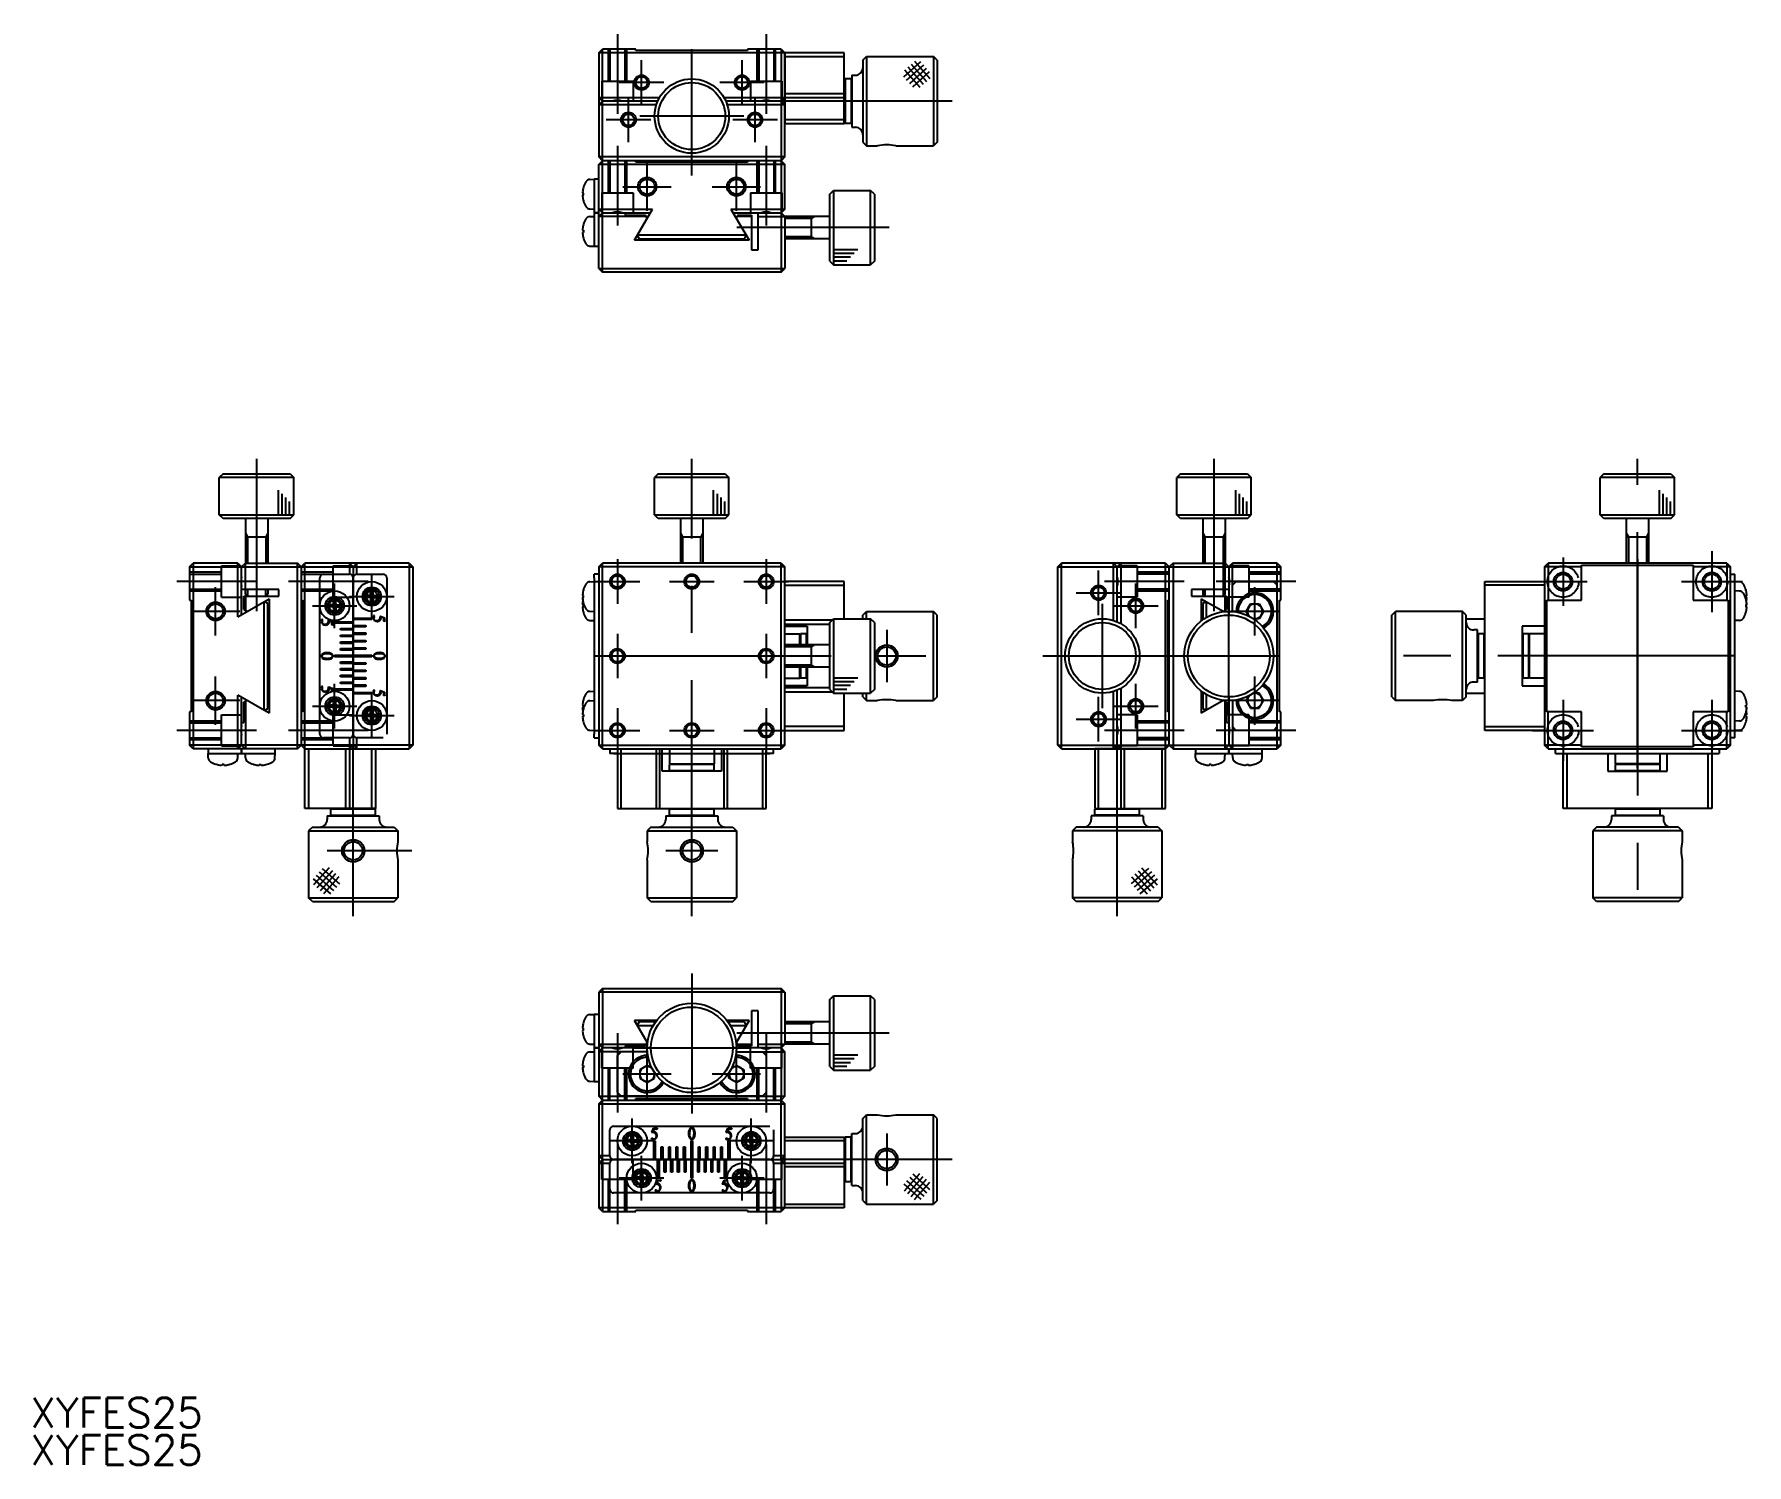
# Model space of a CAD drawing. Extents: x 1 to 231, y 0 to 192.
import ezdxf

# ---------------------------------------------------------------- set-up
doc = ezdxf.new("R2010")
doc.units = 0
doc.linetypes.add('CENTER', pattern=[50.8, 31.75, -6.35, 6.35, -6.35])
doc.linetypes.add('DASHED', pattern=[19.05, 12.7, -6.35])
doc.layers.get('0').update_dxf_attribs({"linetype": 'CONTINUOUS'})
doc.layers.add('CENTER', color=1, linetype='CENTER')
doc.styles.get("Standard").update_dxf_attribs({"font": 'txt.shx', "height": 3, "bigfont": 'bigfont.shx'})

# ---------------------------------------------------------------- blocks, each defined once
blk = doc.blocks.new('*U21')
at = {"color": 7, "linetype": 'CONTINUOUS'}
blk.add_text('XYFES25', height=4, dxfattribs=at).set_placement((0, 5))
blk = doc.blocks.new('*U22')
at = {"color": 7, "linetype": 'CONTINUOUS'}
blk.add_text('XYFES25', height=4, dxfattribs=at).set_placement((0, 0))

msp = doc.modelspace()

# ---------------------------------------------------------------- linework, layer by layer
at = {"color": 7, "linetype": 'CONTINUOUS'}
for p, q in [((76.39, 189.83), (76.89, 190.33)), ((76.39, 189.83), (76.39, 182.83)), ((101.39, 189.83), (76.39, 189.83)), ((76.89, 175.33), (76.89, 190.33)), ((81.39, 190.33), (76.89, 190.33)), ((81.39, 190.13), (81.39, 190.33)), ((96.39, 190.13), (81.39, 190.13)), ((100.89, 190.33), (96.39, 190.33)), ((96.39, 190.33), (96.39, 190.13)), ((100.89, 190.33), (101.39, 189.83)), ((100.89, 190.33), (100.89, 175.33)), ((101.39, 182.83), (101.39, 189.83)), ((101.39, 189.83), (101.39, 180.33)), ((109.39, 189.83), (101.39, 189.83)), ((101.39, 189.33), (109.39, 189.33)), ((109.39, 180.33), (109.39, 189.83)), ((111.89, 188.83), (112.39, 189.33)), ((111.89, 188.83), (111.89, 177.83)), ((112.39, 189.33), (112.39, 177.33)), ((112.39, 189.33), (121.39, 189.33)), ((121.39, 189.33), (121.39, 177.33)), ((121.89, 188.83), (121.39, 189.33)), ((121.89, 188.83), (121.89, 177.83)), ((110.39, 186.83), (110.39, 179.83)), ((110.39, 186.83), (110.89, 186.83)), ((109.39, 184.33), (101.39, 184.33)), ((109.39, 186.23), (109.49, 186.33)), ((109.49, 186.33), (109.49, 180.33)), ((110.29, 186.33), (109.49, 186.33)), ((110.29, 186.33), (110.29, 180.33)), ((110.39, 186.23), (110.29, 186.33)), ((76.89, 183.33), (76.39, 183.83)), ((76.39, 183.83), (84.56, 183.83)), ((76.39, 182.83), (76.89, 183.33)), ((84.12, 182.83), (76.39, 182.83)), ((76.39, 182.83), (76.39, 175.83)), ((84.31, 183.33), (76.89, 183.33)), ((93.22, 183.83), (101.39, 183.83)), ((100.89, 183.33), (93.47, 183.33)), ((101.39, 182.83), (93.66, 182.83)), ((101.39, 183.83), (100.89, 183.33)), ((100.89, 183.33), (101.39, 182.83)), ((101.39, 183.83), (109.39, 183.83)), ((101.39, 175.83), (101.39, 182.83)), ((109.39, 180.83), (101.39, 180.83)), ((101.39, 180.33), (109.39, 180.33)), ((109.39, 180.43), (109.49, 180.33)), ((110.29, 180.33), (109.49, 180.33)), ((110.39, 180.43), (110.29, 180.33)), ((110.39, 179.83), (110.89, 179.83)), ((111.89, 177.83), (112.39, 177.33)), ((112.39, 177.33), (113.86, 177.33)), ((116.32, 177.33), (121.39, 177.33)), ((121.89, 177.83), (121.39, 177.33)), ((76.89, 175.33), (76.39, 175.83)), ((101.39, 175.83), (76.39, 175.83)), ((76.39, 174.83), (76.89, 175.33)), ((76.89, 160.33), (76.89, 175.33)), ((100.89, 175.33), (76.89, 175.33)), ((81.39, 175.13), (81.39, 175.33)), ((96.39, 175.13), (81.39, 175.13)), ((96.39, 175.33), (96.39, 175.13)), ((101.39, 175.83), (100.89, 175.33)), ((100.89, 175.33), (100.89, 160.33)), ((100.89, 175.33), (101.39, 174.83)), ((75.19, 172.81), (75.79, 172.83)), ((75.79, 172.83), (75.79, 163.83)), ((76.39, 172.83), (75.79, 172.83)), ((101.39, 174.83), (76.39, 174.83)), ((76.39, 160.83), (76.39, 174.83)), ((101.39, 168.83), (101.39, 174.83)), ((74.33, 170.97), (74.21, 171)), ((74.33, 170.7), (74.21, 170.67)), ((74.33, 171.75), (74.33, 171.75)), ((74.33, 170.7), (74.33, 170.97)), ((107.43, 170.83), (107.93, 171.33)), ((107.43, 161.83), (107.43, 170.83)), ((107.93, 171.33), (107.93, 161.33)), ((107.93, 171.33), (112.93, 171.33)), ((112.93, 161.33), (112.93, 171.33)), ((113.43, 170.83), (112.93, 171.33)), ((113.43, 170.83), (113.43, 161.83)), ((74.33, 169.92), (74.33, 169.92)), ((75.19, 168.86), (75.79, 168.83)), ((76.39, 168.33), (75.79, 168.33)), ((75.79, 168.33), (76.39, 168.33)), ((76.89, 168.33), (76.39, 168.83)), ((76.39, 168.83), (83.63, 168.83)), ((76.89, 168.33), (76.39, 167.83)), ((76.89, 168.33), (83.34, 168.33)), ((76.89, 168.33), (79.95, 168.33)), ((79.95, 168.33), (79.95, 168.03)), ((79.95, 168.03), (82.66, 168.03)), ((81.2, 164.63), (83.63, 168.83)), ((82.91, 167.6), (82.66, 168.03)), ((94.16, 168.83), (96.58, 164.63)), ((94.16, 168.83), (101.39, 168.83)), ((94.45, 168.33), (100.89, 168.33)), ((95.12, 168.03), (94.87, 167.6)), ((95.12, 168.03), (96.93, 168.03)), ((96.93, 168.03), (96.93, 163.33)), ((97.83, 163.33), (97.83, 168.33)), ((101.39, 168.83), (100.89, 168.33)), ((101.39, 167.83), (100.89, 168.33)), ((74.33, 165.97), (74.21, 166)), ((74.33, 166.75), (74.33, 166.75)), ((74.33, 165.97), (74.33, 165.7)), ((75.19, 167.81), (75.79, 167.83)), ((82.78, 167.83), (76.39, 167.83)), ((96.93, 167.83), (95.01, 167.83)), ((97.83, 167.83), (101.39, 167.83)), ((101.39, 167.83), (101.39, 160.83)), ((107.43, 167.83), (101.39, 167.83)), ((104.93, 167.83), (104.93, 164.83)), ((74.33, 165.7), (74.21, 165.67)), ((74.33, 164.92), (74.33, 164.92)), ((75.19, 163.86), (75.79, 163.83)), ((75.79, 163.83), (76.39, 163.83)), ((96.58, 164.63), (81.2, 164.63)), ((81.57, 165.27), (81.82, 164.83)), ((96.18, 165.33), (81.6, 165.33)), ((81.82, 164.83), (95.97, 164.83)), ((95.97, 164.83), (96.22, 165.27)), ((107.43, 164.83), (101.39, 164.83)), ((96.93, 163.33), (97.83, 163.33)), ((107.43, 161.83), (107.93, 161.33)), ((107.93, 161.33), (112.93, 161.33)), ((113.43, 161.83), (112.93, 161.33)), ((76.39, 160.83), (101.39, 160.83)), ((76.39, 160.83), (76.89, 160.33)), ((100.89, 160.33), (76.89, 160.33)), ((81.39, 160.33), (76.89, 160.33)), ((100.89, 160.33), (101.39, 160.83)), ((25.89, 133.24), (25.39, 132.74)), ((35.39, 132.74), (25.39, 132.74)), ((25.39, 127.74), (25.39, 132.74)), ((25.89, 133.24), (34.89, 133.24)), ((34.89, 133.24), (35.39, 132.74)), ((35.39, 127.74), (35.39, 132.74)), ((84.39, 133.24), (83.89, 132.74)), ((93.89, 132.74), (83.89, 132.74)), ((83.89, 127.74), (83.89, 132.74)), ((84.39, 133.24), (93.39, 133.24)), ((93.39, 133.24), (93.89, 132.74)), ((93.89, 127.74), (93.89, 132.74)), ((154.57, 133.24), (154.07, 132.74)), ((164.07, 132.74), (154.07, 132.74)), ((154.07, 127.74), (154.07, 132.74)), ((154.57, 133.24), (163.57, 133.24)), ((163.57, 133.24), (164.07, 132.74)), ((164.07, 127.74), (164.07, 132.74)), ((211.49, 133.24), (210.99, 132.74)), ((220.99, 132.74), (210.99, 132.74)), ((210.99, 127.74), (210.99, 132.74)), ((211.49, 133.24), (220.49, 133.24)), ((220.49, 133.24), (220.99, 132.74)), ((220.99, 127.74), (220.99, 132.74)), ((25.39, 127.74), (35.39, 127.74)), ((25.89, 127.24), (25.39, 127.74)), ((34.89, 127.24), (25.89, 127.24)), ((28.89, 127.24), (28.89, 121.24)), ((31.89, 127.24), (31.89, 121.24)), ((34.89, 127.24), (35.39, 127.74)), ((83.89, 127.74), (93.89, 127.74)), ((84.39, 127.24), (83.89, 127.74)), ((93.39, 127.24), (84.39, 127.24)), ((87.39, 127.24), (87.39, 121.24)), ((90.39, 127.24), (90.39, 121.24)), ((93.39, 127.24), (93.89, 127.74)), ((154.07, 127.74), (164.07, 127.74)), ((154.57, 127.24), (154.07, 127.74)), ((163.57, 127.24), (154.57, 127.24)), ((157.57, 127.24), (157.57, 121.24)), ((160.57, 127.24), (160.57, 121.24)), ((163.57, 127.24), (164.07, 127.74)), ((210.99, 127.74), (220.99, 127.74)), ((211.49, 127.24), (210.99, 127.74)), ((220.49, 127.24), (211.49, 127.24)), ((214.49, 127.24), (214.49, 121.24)), ((217.49, 127.24), (217.49, 121.24)), ((220.49, 127.24), (220.99, 127.74)), ((28.89, 124.78), (31.89, 124.78)), ((87.39, 124.78), (90.39, 124.78)), ((157.57, 124.78), (160.57, 124.78)), ((214.49, 124.78), (217.49, 124.78)), ((21.39, 120.74), (21.89, 121.24)), ((21.39, 120.74), (51.39, 120.74)), ((21.39, 120.74), (21.39, 116.24)), ((21.89, 121.24), (21.89, 96.24)), ((27.89, 121.24), (21.89, 121.24)), ((27.89, 121.24), (28.39, 120.74)), ((27.89, 114), (27.89, 121.24)), ((28.89, 121.24), (28.39, 120.74)), ((28.39, 114.29), (28.39, 120.74)), ((28.89, 117.08), (28.89, 121.24)), ((28.89, 121.24), (35.89, 121.24)), ((35.89, 96.24), (35.89, 121.24)), ((36.39, 120.74), (35.89, 121.24)), ((36.39, 120.74), (36.89, 121.24)), ((36.39, 120.74), (36.39, 96.74)), ((50.89, 121.24), (36.89, 121.24)), ((36.89, 96.24), (36.89, 121.24)), ((39.39, 119.74), (42.89, 119.74)), ((42.89, 121.24), (43.39, 120.74)), ((42.89, 121.24), (42.89, 119.74)), ((43.39, 120.74), (43.89, 121.24)), ((43.39, 120.74), (43.39, 96.74)), ((43.89, 119.74), (43.89, 121.24)), ((43.89, 119.74), (47.39, 119.74)), ((50.89, 121.24), (50.89, 96.24)), ((50.89, 121.24), (51.39, 120.74)), ((51.39, 120.74), (51.39, 96.74)), ((76.39, 119.74), (75.79, 119.74)), ((75.79, 119.24), (75.79, 119.74)), ((76.39, 120.74), (76.89, 121.24)), ((76.39, 120.74), (76.39, 96.74)), ((101.39, 120.74), (76.39, 120.74)), ((76.89, 96.24), (76.89, 121.24)), ((100.89, 121.24), (76.89, 121.24)), ((100.89, 96.24), (100.89, 121.24)), ((100.89, 121.24), (101.39, 120.74)), ((101.39, 96.74), (101.39, 120.74)), ((138.07, 120.74), (138.57, 121.24)), ((138.07, 120.74), (168.07, 120.74)), ((138.07, 96.74), (138.07, 120.74)), ((138.57, 96.24), (138.57, 121.24)), ((145.57, 121.24), (138.57, 121.24)), ((145.57, 121.24), (146.07, 120.74)), ((145.57, 113.51), (145.57, 121.24)), ((152.57, 121.24), (145.57, 121.24)), ((146.07, 120.74), (146.57, 121.24)), ((146.07, 113.32), (146.07, 120.74)), ((146.57, 121.24), (146.57, 113.07)), ((152.57, 121.24), (153.07, 120.74)), ((152.57, 96.24), (152.57, 121.24)), ((153.57, 121.24), (153.07, 120.74)), ((153.07, 96.74), (153.07, 120.74)), ((153.57, 121.24), (153.57, 96.24)), ((153.57, 121.24), (160.57, 121.24)), ((160.57, 117.08), (160.57, 121.24)), ((161.07, 120.74), (160.57, 121.24)), ((161.07, 120.74), (161.57, 121.24)), ((161.07, 120.74), (161.07, 114.29)), ((161.57, 114.72), (161.57, 121.24)), ((167.57, 121.24), (161.57, 121.24)), ((167.57, 121.24), (168.07, 120.74)), ((167.57, 96.24), (167.57, 121.24)), ((168.07, 116.24), (168.07, 120.74)), ((203.49, 120.74), (203.99, 121.24)), ((203.49, 120.74), (203.49, 96.74)), ((208.49, 120.74), (203.49, 120.74)), ((227.99, 121.24), (203.99, 121.24)), ((203.99, 121.24), (203.99, 116.24)), ((208.49, 116.24), (208.49, 120.94)), ((208.49, 120.94), (223.49, 120.94)), ((223.49, 120.94), (223.49, 116.24)), ((228.49, 120.74), (223.49, 120.74)), ((227.99, 121.24), (228.49, 120.74)), ((227.99, 121.24), (227.99, 116.24)), ((228.49, 96.74), (228.49, 120.74)), ((228.49, 119.74), (229.09, 119.74)), ((229.09, 97.74), (229.09, 119.74)), ((33.39, 117.68), (28.39, 117.68)), ((31.89, 117.68), (31.89, 117.08)), ((33.39, 116.78), (33.39, 117.68)), ((38.89, 98.24), (38.89, 119.24)), ((43.39, 98.24), (43.39, 119.24)), ((45.73, 117.03), (45.75, 117.66)), ((45.75, 117.65), (45.75, 117.66)), ((45.75, 117.64), (45.75, 117.65)), ((45.75, 117.63), (45.75, 117.64)), ((45.75, 117.62), (45.75, 117.63)), ((45.75, 117.63), (45.75, 117.63)), ((45.75, 117.61), (45.75, 117.62)), ((45.75, 117.6), (45.75, 117.61)), ((45.75, 117.61), (45.75, 117.61)), ((45.75, 117.59), (45.75, 117.6)), ((45.75, 117.6), (45.75, 117.6)), ((45.75, 117.6), (45.75, 117.6)), ((45.75, 117.59), (45.81, 117.21)), ((45.75, 117.59), (45.75, 117.59)), ((45.97, 117.21), (46.03, 117.59)), ((46.03, 117.66), (46.03, 117.65)), ((46.05, 117.03), (46.03, 117.66)), ((46.03, 117.65), (46.03, 117.64)), ((46.03, 117.64), (46.03, 117.63)), ((46.03, 117.63), (46.03, 117.63)), ((46.03, 117.63), (46.03, 117.62)), ((46.03, 117.62), (46.03, 117.61)), ((46.03, 117.61), (46.03, 117.61)), ((46.03, 117.61), (46.03, 117.6)), ((46.03, 117.6), (46.03, 117.6)), ((46.03, 117.6), (46.03, 117.6)), ((46.03, 117.6), (46.03, 117.59)), ((46.03, 117.59), (46.03, 117.59)), ((47.89, 119.24), (47.89, 98.24)), ((74.33, 117.65), (74.33, 117.66)), ((75.19, 118.72), (75.79, 118.74)), ((75.79, 119.24), (75.79, 98.24)), ((109.39, 118.74), (101.39, 118.74)), ((101.39, 118.24), (109.39, 118.24)), ((109.39, 113.74), (109.39, 118.74)), ((156.07, 117.68), (156.07, 116.78)), ((161.07, 117.68), (156.07, 117.68)), ((157.57, 117.68), (157.57, 117.08)), ((161.57, 118.24), (162.07, 118.74)), ((162.07, 118.74), (167.07, 118.74)), ((167.07, 118.74), (167.57, 118.24)), ((195.49, 98.74), (195.49, 118.74)), ((195.49, 118.74), (203.49, 118.74)), ((203.49, 118.24), (195.49, 118.24)), ((229.7, 118.72), (229.09, 118.74)), ((229.7, 117.47), (229.09, 117.49)), ((230.56, 117.66), (230.56, 117.65)), ((21.39, 116.24), (21.59, 116.24)), ((21.59, 116.24), (21.59, 101.24)), ((27.89, 114), (32.09, 116.43)), ((28.69, 116.78), (33.39, 116.78)), ((28.69, 114.97), (28.69, 116.78)), ((28.89, 116.78), (28.89, 114.85)), ((31.39, 116.02), (31.39, 101.45)), ((31.89, 115.81), (31.46, 116.06)), ((31.89, 101.66), (31.89, 115.81)), ((32.09, 116.43), (32.09, 101.05)), ((36.39, 116.24), (36.59, 116.24)), ((36.59, 116.24), (36.59, 101.24)), ((40.6, 115.65), (39.97, 115.62)), ((39.97, 115.62), (39.98, 115.63)), ((39.98, 115.35), (39.97, 115.35)), ((40.6, 115.32), (39.97, 115.35)), ((39.98, 115.63), (39.99, 115.63)), ((39.99, 115.35), (39.98, 115.35)), ((39.99, 115.63), (40, 115.63)), ((40, 115.35), (39.99, 115.35)), ((40, 115.63), (40, 115.63)), ((40, 115.63), (40.01, 115.63)), ((40.01, 115.35), (40, 115.35)), ((40, 115.35), (40, 115.35)), ((40.01, 115.63), (40.02, 115.63)), ((40.02, 115.35), (40.01, 115.35)), ((40.02, 115.63), (40.02, 115.63)), ((40.02, 115.63), (40.02, 115.62)), ((40.02, 115.62), (40.03, 115.62)), ((40.03, 115.35), (40.02, 115.35)), ((40.02, 115.35), (40.02, 115.35)), ((40.02, 115.35), (40.02, 115.35)), ((40.03, 115.62), (40.03, 115.62)), ((40.03, 115.62), (40.03, 115.62)), ((40.03, 115.62), (40.04, 115.62)), ((40.04, 115.35), (40.03, 115.35)), ((40.03, 115.35), (40.03, 115.35)), ((40.03, 115.35), (40.03, 115.35)), ((40.42, 115.56), (40.04, 115.62)), ((40.04, 115.35), (40.42, 115.41)), ((40.6, 115.56), (40.42, 115.56)), ((40.42, 115.41), (40.6, 115.41)), ((40.61, 115.65), (40.6, 115.65)), ((40.6, 115.32), (40.61, 115.32)), ((40.63, 115.65), (40.61, 115.65)), ((40.61, 115.32), (40.63, 115.32)), ((40.64, 115.66), (40.63, 115.65)), ((40.63, 115.32), (40.64, 115.32)), ((40.65, 115.66), (40.64, 115.66)), ((40.64, 115.32), (40.65, 115.31)), ((40.66, 115.67), (40.65, 115.66)), ((40.65, 115.31), (40.66, 115.31)), ((40.67, 115.67), (40.66, 115.67)), ((40.66, 115.31), (40.67, 115.3)), ((40.68, 115.68), (40.67, 115.67)), ((40.67, 115.3), (40.68, 115.29)), ((40.69, 115.69), (40.68, 115.68)), ((40.68, 115.29), (40.69, 115.29)), ((40.7, 115.7), (40.69, 115.69)), ((40.69, 115.29), (40.7, 115.28)), ((40.71, 115.71), (40.7, 115.7)), ((40.7, 115.28), (40.71, 115.27)), ((40.72, 115.73), (40.71, 115.72)), ((40.71, 115.72), (40.71, 115.71)), ((40.71, 115.27), (40.71, 115.26)), ((40.71, 115.26), (40.72, 115.25)), ((40.73, 115.75), (40.72, 115.74)), ((40.72, 115.74), (40.72, 115.73)), ((40.72, 115.25), (40.72, 115.23)), ((40.72, 115.23), (40.73, 115.22)), ((40.73, 115.78), (40.75, 116.41)), ((40.73, 115.78), (40.73, 115.76)), ((40.73, 115.76), (40.73, 115.75)), ((40.73, 115.22), (40.73, 115.21)), ((40.73, 115.21), (40.73, 115.2)), ((40.73, 115.2), (40.75, 114.56)), ((40.75, 116.4), (40.75, 116.41)), ((40.75, 116.39), (40.75, 116.4)), ((40.75, 116.38), (40.75, 116.39)), ((40.75, 116.37), (40.75, 116.38)), ((40.75, 116.38), (40.75, 116.38)), ((40.75, 116.36), (40.75, 116.37)), ((40.75, 116.35), (40.75, 116.36)), ((40.75, 116.36), (40.75, 116.36)), ((40.75, 116.34), (40.75, 116.35)), ((40.75, 116.35), (40.75, 116.35)), ((40.75, 116.35), (40.75, 116.35)), ((40.75, 116.34), (40.81, 115.96)), ((40.75, 116.34), (40.75, 116.34)), ((40.81, 115.96), (40.82, 115.77)), ((40.82, 115.2), (40.81, 115.01)), ((40.96, 115.77), (40.97, 115.96)), ((40.97, 115.01), (40.96, 115.2)), ((40.97, 115.96), (41.03, 116.34)), ((41.03, 116.41), (41.03, 116.4)), ((41.05, 115.78), (41.03, 116.41)), ((41.03, 116.4), (41.03, 116.39)), ((41.03, 116.39), (41.03, 116.38)), ((41.03, 116.38), (41.03, 116.38)), ((41.03, 116.38), (41.03, 116.37)), ((41.03, 116.37), (41.03, 116.36)), ((41.03, 116.36), (41.03, 116.36)), ((41.03, 116.36), (41.03, 116.35)), ((41.03, 116.35), (41.03, 116.35)), ((41.03, 116.35), (41.03, 116.35)), ((41.03, 116.35), (41.03, 116.34)), ((41.03, 116.34), (41.03, 116.34)), ((41.05, 115.2), (41.03, 114.56)), ((41.05, 115.76), (41.05, 115.78)), ((41.06, 115.75), (41.05, 115.76)), ((41.05, 115.21), (41.06, 115.22)), ((41.05, 115.2), (41.05, 115.21)), ((41.06, 115.74), (41.06, 115.75)), ((41.06, 115.73), (41.06, 115.74)), ((41.07, 115.72), (41.06, 115.73)), ((41.06, 115.25), (41.07, 115.26)), ((41.06, 115.23), (41.06, 115.25)), ((41.06, 115.22), (41.06, 115.23)), ((41.08, 115.71), (41.07, 115.72)), ((41.07, 115.26), (41.08, 115.27)), ((41.08, 115.7), (41.08, 115.71)), ((41.09, 115.69), (41.08, 115.7)), ((41.08, 115.28), (41.09, 115.29)), ((41.08, 115.27), (41.08, 115.28)), ((41.1, 115.68), (41.09, 115.69)), ((41.09, 115.29), (41.1, 115.29)), ((41.11, 115.67), (41.1, 115.68)), ((41.1, 115.29), (41.11, 115.3)), ((41.12, 115.67), (41.11, 115.67)), ((41.11, 115.3), (41.12, 115.31)), ((41.13, 115.66), (41.12, 115.67)), ((41.12, 115.31), (41.13, 115.31)), ((41.14, 115.66), (41.13, 115.66)), ((41.13, 115.31), (41.14, 115.32)), ((41.16, 115.65), (41.14, 115.66)), ((41.14, 115.32), (41.16, 115.32)), ((41.17, 115.65), (41.16, 115.65)), ((41.16, 115.32), (41.17, 115.32)), ((41.18, 115.65), (41.17, 115.65)), ((41.17, 115.32), (41.18, 115.32)), ((41.18, 115.65), (41.82, 115.62)), ((41.36, 115.56), (41.18, 115.56)), ((41.18, 115.41), (41.36, 115.41)), ((41.18, 115.32), (41.82, 115.35)), ((41.75, 115.62), (41.36, 115.56)), ((41.36, 115.41), (41.75, 115.35)), ((41.75, 115.62), (41.75, 115.62)), ((41.75, 115.62), (41.75, 115.62)), ((41.75, 115.62), (41.75, 115.62)), ((41.75, 115.62), (41.76, 115.62)), ((41.76, 115.35), (41.75, 115.35)), ((41.75, 115.35), (41.75, 115.35)), ((41.75, 115.35), (41.75, 115.35)), ((41.75, 115.35), (41.75, 115.35)), ((41.76, 115.62), (41.76, 115.63)), ((41.76, 115.63), (41.77, 115.63)), ((41.77, 115.35), (41.76, 115.35)), ((41.76, 115.35), (41.76, 115.35)), ((41.77, 115.63), (41.78, 115.63)), ((41.78, 115.35), (41.77, 115.35)), ((41.78, 115.63), (41.78, 115.63)), ((41.78, 115.63), (41.79, 115.63)), ((41.79, 115.35), (41.78, 115.35)), ((41.78, 115.35), (41.78, 115.35)), ((41.79, 115.63), (41.8, 115.63)), ((41.8, 115.35), (41.79, 115.35)), ((41.8, 115.63), (41.81, 115.63)), ((41.81, 115.35), (41.8, 115.35)), ((41.81, 115.63), (41.82, 115.62)), ((41.82, 115.35), (41.81, 115.35)), ((45.6, 116.9), (44.97, 116.87)), ((44.97, 116.87), (44.98, 116.88)), ((44.98, 116.6), (44.97, 116.6)), ((45.6, 116.57), (44.97, 116.6)), ((44.98, 116.88), (44.99, 116.88)), ((44.99, 116.6), (44.98, 116.6)), ((44.99, 116.88), (45, 116.88)), ((45, 116.6), (44.99, 116.6)), ((45, 116.88), (45, 116.88)), ((45, 116.88), (45.01, 116.88)), ((45.01, 116.6), (45, 116.6)), ((45, 116.6), (45, 116.6)), ((45.01, 116.88), (45.02, 116.88)), ((45.02, 116.6), (45.01, 116.6)), ((45.02, 116.88), (45.02, 116.88)), ((45.02, 116.88), (45.02, 116.87)), ((45.02, 116.87), (45.03, 116.87)), ((45.03, 116.6), (45.02, 116.6)), ((45.02, 116.6), (45.02, 116.6)), ((45.02, 116.6), (45.02, 116.6)), ((45.03, 116.87), (45.03, 116.87)), ((45.03, 116.87), (45.03, 116.87)), ((45.03, 116.87), (45.04, 116.87)), ((45.04, 116.6), (45.03, 116.6)), ((45.03, 116.6), (45.03, 116.6)), ((45.03, 116.6), (45.03, 116.6)), ((45.42, 116.81), (45.04, 116.87)), ((45.04, 116.6), (45.42, 116.66)), ((45.6, 116.81), (45.42, 116.81)), ((45.42, 116.66), (45.6, 116.66)), ((45.61, 116.9), (45.6, 116.9)), ((45.6, 116.57), (45.61, 116.57)), ((45.63, 116.9), (45.61, 116.9)), ((45.61, 116.57), (45.63, 116.57)), ((45.64, 116.91), (45.63, 116.9)), ((45.63, 116.57), (45.64, 116.57)), ((45.65, 116.91), (45.64, 116.91)), ((45.64, 116.57), (45.65, 116.56)), ((45.66, 116.92), (45.65, 116.91)), ((45.65, 116.56), (45.66, 116.56)), ((45.67, 116.92), (45.66, 116.92)), ((45.66, 116.56), (45.67, 116.55)), ((45.68, 116.93), (45.67, 116.92)), ((45.67, 116.55), (45.68, 116.54)), ((45.69, 116.94), (45.68, 116.93)), ((45.68, 116.54), (45.69, 116.54)), ((45.7, 116.95), (45.69, 116.94)), ((45.69, 116.54), (45.7, 116.53)), ((45.71, 116.96), (45.7, 116.95)), ((45.7, 116.53), (45.71, 116.52)), ((45.72, 116.98), (45.71, 116.97)), ((45.71, 116.97), (45.71, 116.96)), ((45.71, 116.52), (45.71, 116.51)), ((45.71, 116.51), (45.72, 116.5)), ((45.73, 117), (45.72, 116.99)), ((45.72, 116.99), (45.72, 116.98)), ((45.72, 116.5), (45.72, 116.48)), ((45.72, 116.48), (45.73, 116.47)), ((45.73, 117.03), (45.73, 117.01)), ((45.73, 117.01), (45.73, 117)), ((45.73, 116.47), (45.73, 116.46)), ((45.73, 116.46), (45.73, 116.45)), ((45.73, 116.45), (45.75, 115.81)), ((45.81, 116.26), (45.75, 115.88)), ((45.75, 115.87), (45.75, 115.88)), ((45.75, 115.88), (45.75, 115.88)), ((45.75, 115.88), (45.75, 115.88)), ((45.75, 115.86), (45.75, 115.87)), ((45.75, 115.87), (45.75, 115.87)), ((45.75, 115.87), (45.75, 115.87)), ((45.75, 115.85), (45.75, 115.86)), ((45.75, 115.84), (45.75, 115.85)), ((45.75, 115.85), (45.75, 115.85)), ((45.75, 115.83), (45.75, 115.84)), ((45.75, 115.82), (45.75, 115.83)), ((45.75, 115.81), (45.75, 115.82)), ((45.81, 117.21), (45.82, 117.02)), ((45.82, 116.45), (45.81, 116.26)), ((45.96, 117.02), (45.97, 117.21)), ((45.97, 116.26), (45.96, 116.45)), ((46.03, 115.88), (45.97, 116.26)), ((46.05, 116.45), (46.03, 115.81)), ((46.03, 115.88), (46.03, 115.88)), ((46.03, 115.88), (46.03, 115.88)), ((46.03, 115.88), (46.03, 115.87)), ((46.03, 115.87), (46.03, 115.87)), ((46.03, 115.87), (46.03, 115.87)), ((46.03, 115.87), (46.03, 115.86)), ((46.03, 115.86), (46.03, 115.85)), ((46.03, 115.85), (46.03, 115.85)), ((46.03, 115.85), (46.03, 115.84)), ((46.03, 115.84), (46.03, 115.83)), ((46.03, 115.83), (46.03, 115.82)), ((46.03, 115.82), (46.03, 115.81)), ((46.05, 117.01), (46.05, 117.03)), ((46.06, 117), (46.05, 117.01)), ((46.05, 116.46), (46.06, 116.47)), ((46.05, 116.45), (46.05, 116.46)), ((46.06, 116.99), (46.06, 117)), ((46.06, 116.98), (46.06, 116.99)), ((46.07, 116.97), (46.06, 116.98)), ((46.06, 116.5), (46.07, 116.51)), ((46.06, 116.48), (46.06, 116.5)), ((46.06, 116.47), (46.06, 116.48)), ((46.08, 116.96), (46.07, 116.97)), ((46.07, 116.51), (46.08, 116.52)), ((46.08, 116.95), (46.08, 116.96)), ((46.09, 116.94), (46.08, 116.95)), ((46.08, 116.53), (46.09, 116.54)), ((46.08, 116.52), (46.08, 116.53)), ((46.1, 116.93), (46.09, 116.94)), ((46.09, 116.54), (46.1, 116.54)), ((46.11, 116.92), (46.1, 116.93)), ((46.1, 116.54), (46.11, 116.55)), ((46.12, 116.92), (46.11, 116.92)), ((46.11, 116.55), (46.12, 116.56)), ((46.13, 116.91), (46.12, 116.92)), ((46.12, 116.56), (46.13, 116.56)), ((46.14, 116.91), (46.13, 116.91)), ((46.13, 116.56), (46.14, 116.57)), ((46.16, 116.9), (46.14, 116.91)), ((46.14, 116.57), (46.16, 116.57)), ((46.17, 116.9), (46.16, 116.9)), ((46.16, 116.57), (46.17, 116.57)), ((46.18, 116.9), (46.17, 116.9)), ((46.17, 116.57), (46.18, 116.57)), ((46.18, 116.9), (46.82, 116.87)), ((46.36, 116.81), (46.18, 116.81)), ((46.18, 116.66), (46.36, 116.66)), ((46.18, 116.57), (46.82, 116.6)), ((46.75, 116.87), (46.36, 116.81)), ((46.36, 116.66), (46.75, 116.6)), ((46.75, 116.87), (46.75, 116.87)), ((46.75, 116.87), (46.75, 116.87)), ((46.75, 116.87), (46.75, 116.87)), ((46.75, 116.87), (46.76, 116.87)), ((46.76, 116.6), (46.75, 116.6)), ((46.75, 116.6), (46.75, 116.6)), ((46.75, 116.6), (46.75, 116.6)), ((46.75, 116.6), (46.75, 116.6)), ((46.76, 116.87), (46.76, 116.88)), ((46.76, 116.88), (46.77, 116.88)), ((46.77, 116.6), (46.76, 116.6)), ((46.76, 116.6), (46.76, 116.6)), ((46.77, 116.88), (46.78, 116.88)), ((46.78, 116.6), (46.77, 116.6)), ((46.78, 116.88), (46.78, 116.88)), ((46.78, 116.88), (46.79, 116.88)), ((46.79, 116.6), (46.78, 116.6)), ((46.78, 116.6), (46.78, 116.6)), ((46.79, 116.88), (46.8, 116.88)), ((46.8, 116.6), (46.79, 116.6)), ((46.8, 116.88), (46.81, 116.88)), ((46.81, 116.6), (46.8, 116.6)), ((46.81, 116.88), (46.82, 116.87)), ((46.82, 116.6), (46.81, 116.6)), ((74.33, 116.88), (74.21, 116.9)), ((74.33, 116.6), (74.21, 116.57)), ((74.33, 115.63), (74.21, 115.65)), ((74.33, 115.35), (74.21, 115.32)), ((74.33, 116.6), (74.33, 116.88)), ((74.33, 115.82), (74.33, 115.82)), ((74.33, 115.35), (74.33, 115.63)), ((152.87, 116.24), (153.07, 116.24)), ((152.87, 101.24), (152.87, 116.24)), ((156.07, 116.78), (160.77, 116.78)), ((157.37, 116.43), (160.38, 114.7)), ((157.37, 116.43), (157.37, 113.46)), ((158.01, 116.06), (157.57, 115.81)), ((157.57, 115.81), (157.57, 113.61)), ((158.07, 113.93), (158.07, 116.02)), ((160.57, 114.85), (160.57, 116.78)), ((160.77, 116.78), (160.77, 114.97)), ((163.42, 114.74), (164, 115.74)), ((164, 115.74), (165.15, 115.74)), ((165.15, 115.74), (165.73, 114.74)), ((167.87, 101.24), (167.87, 116.24)), ((167.87, 116.24), (168.07, 116.24)), ((203.79, 101.24), (203.79, 116.24)), ((203.79, 116.24), (208.49, 116.24)), ((223.49, 116.24), (228.19, 116.24)), ((228.19, 116.24), (228.19, 101.24)), ((230.56, 116.88), (230.68, 116.9)), ((230.56, 116.88), (230.56, 116.6)), ((230.56, 116.6), (230.68, 116.57)), ((230.56, 116.41), (230.56, 116.4)), ((230.56, 115.63), (230.68, 115.65)), ((230.56, 115.63), (230.56, 115.35)), ((230.56, 115.35), (230.68, 115.32)), ((28.69, 114.97), (29.12, 114.72)), ((40.09, 113.6), (40.63, 113.39)), ((40.51, 113.34), (40.25, 113.45)), ((40.51, 112.97), (40.51, 113.34)), ((40.69, 112.87), (40.53, 112.94)), ((40.63, 113.39), (40.63, 113.01)), ((40.69, 112.92), (40.69, 112.87)), ((40.81, 115.01), (40.75, 114.63)), ((40.75, 114.62), (40.75, 114.63)), ((40.75, 114.63), (40.75, 114.63)), ((40.75, 114.63), (40.75, 114.63)), ((40.75, 114.61), (40.75, 114.62)), ((40.75, 114.62), (40.75, 114.62)), ((40.75, 114.62), (40.75, 114.62)), ((40.75, 114.6), (40.75, 114.61)), ((40.75, 114.59), (40.75, 114.6)), ((40.75, 114.6), (40.75, 114.6)), ((40.75, 114.58), (40.75, 114.59)), ((40.75, 114.57), (40.75, 114.58)), ((40.75, 114.56), (40.75, 114.57)), ((40.89, 113.14), (40.89, 113.34)), ((40.89, 113.34), (43.39, 113.34)), ((43.39, 113.14), (40.89, 113.14)), ((41.03, 114.63), (40.97, 115.01)), ((41.03, 114.63), (41.03, 114.63)), ((41.03, 114.63), (41.03, 114.63)), ((41.03, 114.63), (41.03, 114.62)), ((41.03, 114.62), (41.03, 114.62)), ((41.03, 114.62), (41.03, 114.62)), ((41.03, 114.62), (41.03, 114.61)), ((41.03, 114.61), (41.03, 114.6)), ((41.03, 114.6), (41.03, 114.6)), ((41.03, 114.6), (41.03, 114.59)), ((41.03, 114.59), (41.03, 114.58)), ((41.03, 114.58), (41.03, 114.57)), ((41.03, 114.57), (41.03, 114.56)), ((43.39, 113.84), (45.89, 113.84)), ((45.89, 113.64), (43.39, 113.64)), ((43.39, 112.84), (45.09, 112.84)), ((45.09, 112.84), (45.09, 112.64)), ((45.89, 113.84), (45.89, 113.64)), ((47.06, 114.1), (47.6, 113.89)), ((47.48, 113.84), (47.21, 113.95)), ((47.48, 113.47), (47.48, 113.84)), ((47.65, 113.37), (47.49, 113.44)), ((47.6, 113.89), (47.6, 113.51)), ((47.65, 113.42), (47.65, 113.37)), ((74.33, 114.57), (74.33, 114.57)), ((75.19, 114.76), (75.79, 114.74)), ((75.19, 113.51), (75.79, 113.49)), ((107.73, 113.54), (101.39, 113.54)), ((101.39, 113.04), (107.43, 113.04)), ((107.43, 113.24), (107.93, 113.74)), ((107.43, 104.24), (107.43, 113.24)), ((107.93, 113.74), (107.93, 103.74)), ((107.93, 113.74), (112.93, 113.74)), ((111.89, 114.24), (112.39, 114.74)), ((111.89, 113.74), (111.89, 114.24)), ((112.39, 113.74), (112.39, 114.74)), ((112.39, 114.74), (121.39, 114.74)), ((112.93, 103.74), (112.93, 113.74)), ((113.43, 113.24), (112.93, 113.74)), ((113.43, 113.24), (113.43, 104.24)), ((121.39, 102.74), (121.39, 114.74)), ((121.89, 114.24), (121.39, 114.74)), ((121.89, 103.24), (121.89, 114.24)), ((160.34, 114.72), (160.77, 114.97)), ((163.8, 114.08), (163.42, 114.74)), ((165.15, 113.74), (164.39, 113.74)), ((165.73, 114.74), (165.15, 113.74)), ((182.99, 114.24), (183.49, 114.74)), ((182.99, 103.24), (182.99, 114.24)), ((183.49, 102.74), (183.49, 114.74)), ((192.49, 114.74), (183.49, 114.74)), ((192.49, 102.74), (192.49, 114.74)), ((192.99, 114.24), (192.49, 114.74)), ((192.99, 103.24), (192.99, 114.24)), ((192.99, 113.74), (195.49, 113.74)), ((229.7, 113.51), (229.09, 113.49)), ((230.56, 114.57), (230.56, 114.57)), ((41.69, 112.24), (41.69, 112.44)), ((41.69, 112.44), (43.39, 112.44)), ((43.39, 112.24), (41.69, 112.24)), ((41.69, 111.34), (41.69, 111.54)), ((41.69, 111.54), (43.39, 111.54)), ((43.39, 111.34), (41.69, 111.34)), ((41.69, 110.44), (41.69, 110.64)), ((41.69, 110.64), (43.39, 110.64)), ((45.09, 112.64), (43.39, 112.64)), ((43.39, 111.84), (45.09, 111.84)), ((45.09, 111.64), (43.39, 111.64)), ((43.39, 110.84), (45.09, 110.84)), ((45.09, 110.64), (43.39, 110.64)), ((45.09, 111.84), (45.09, 111.64)), ((45.09, 110.84), (45.09, 110.64)), ((101.39, 112.74), (104.39, 112.74)), ((101.39, 111.74), (103.39, 111.74)), ((103.39, 111.64), (103.49, 111.74)), ((103.39, 110.24), (103.39, 111.74)), ((103.49, 111.74), (103.49, 110.24)), ((104.29, 111.74), (103.49, 111.74)), ((104.29, 110.24), (104.29, 111.74)), ((104.39, 111.64), (104.29, 111.74)), ((104.39, 112.74), (104.39, 110.24)), ((194.49, 112.24), (193.99, 112.24)), ((194.49, 105.24), (194.49, 112.24)), ((194.49, 111.64), (194.59, 111.74)), ((194.59, 111.74), (194.59, 105.74)), ((195.39, 111.74), (194.59, 111.74)), ((195.39, 105.74), (195.39, 111.74)), ((195.49, 111.64), (195.39, 111.74)), ((203.49, 112.74), (200.49, 112.74)), ((200.49, 112.74), (200.49, 104.74)), ((200.49, 111.64), (200.59, 111.74)), ((200.59, 111.74), (200.59, 105.74)), ((201.39, 111.74), (200.59, 111.74)), ((201.39, 105.74), (201.39, 111.74)), ((201.49, 111.64), (201.39, 111.74)), ((201.49, 105.74), (201.49, 111.74)), ((203.49, 111.74), (201.49, 111.74)), ((40.89, 108.64), (40.89, 108.84)), ((40.89, 108.84), (43.39, 108.84)), ((43.39, 108.64), (40.89, 108.64)), ((43.39, 110.44), (41.69, 110.44)), ((41.69, 109.54), (41.69, 109.74)), ((41.69, 109.74), (43.39, 109.74)), ((43.39, 109.54), (41.69, 109.54)), ((43.39, 109.84), (45.09, 109.84)), ((45.09, 109.64), (43.39, 109.64)), ((43.39, 108.84), (45.89, 108.84)), ((45.89, 108.64), (43.39, 108.64)), ((45.09, 109.84), (45.09, 109.64)), ((45.89, 108.84), (45.89, 108.64)), ((107.43, 110.24), (101.39, 110.24)), ((104.93, 110.24), (104.93, 107.24)), ((41.69, 107.74), (41.69, 107.94)), ((41.69, 107.94), (43.39, 107.94)), ((43.39, 107.74), (41.69, 107.74)), ((41.69, 106.84), (41.69, 107.04)), ((41.69, 107.04), (43.39, 107.04)), ((43.39, 106.84), (41.69, 106.84)), ((41.69, 105.94), (41.69, 106.14)), ((41.69, 106.14), (43.39, 106.14)), ((43.39, 105.94), (41.69, 105.94)), ((43.39, 107.84), (45.09, 107.84)), ((45.09, 107.64), (43.39, 107.64)), ((43.39, 106.84), (45.09, 106.84)), ((45.09, 106.64), (43.39, 106.64)), ((45.09, 107.84), (45.09, 107.64)), ((45.09, 106.84), (45.09, 106.64)), ((107.43, 107.24), (101.39, 107.24)), ((103.39, 105.74), (103.39, 107.24)), ((103.49, 107.24), (103.49, 105.74)), ((104.29, 105.74), (104.29, 107.24)), ((104.39, 107.24), (104.39, 104.74)), ((40.09, 104.6), (40.63, 104.39)), ((40.51, 104.34), (40.25, 104.45)), ((40.51, 103.97), (40.51, 104.34)), ((40.63, 104.39), (40.63, 104.01)), ((40.89, 104.14), (40.89, 104.34)), ((40.89, 104.34), (43.39, 104.34)), ((43.39, 104.14), (40.89, 104.14)), ((41.69, 105.04), (41.69, 105.24)), ((41.69, 105.24), (43.39, 105.24)), ((43.39, 105.04), (41.69, 105.04)), ((43.39, 105.84), (45.09, 105.84)), ((45.09, 105.64), (43.39, 105.64)), ((43.39, 104.84), (45.09, 104.84)), ((45.09, 104.64), (43.39, 104.64)), ((43.39, 103.84), (45.89, 103.84)), ((45.89, 103.64), (43.39, 103.64)), ((45.09, 105.84), (45.09, 105.64)), ((45.09, 104.84), (45.09, 104.64)), ((45.89, 103.84), (45.89, 103.64)), ((47.06, 104.1), (47.6, 103.89)), ((47.48, 103.84), (47.21, 103.95)), ((47.48, 103.47), (47.48, 103.84)), ((47.6, 103.89), (47.6, 103.51)), ((75.19, 103.97), (75.79, 103.99)), ((101.39, 105.74), (103.39, 105.74)), ((104.39, 104.74), (101.39, 104.74)), ((107.43, 104.44), (101.39, 104.44)), ((101.39, 103.94), (107.73, 103.94)), ((103.39, 105.84), (103.49, 105.74)), ((104.29, 105.74), (103.49, 105.74)), ((104.39, 105.84), (104.29, 105.74)), ((107.43, 104.24), (107.93, 103.74)), ((107.93, 103.74), (112.93, 103.74)), ((109.39, 98.74), (109.39, 103.74)), ((111.89, 103.24), (111.89, 103.74)), ((112.39, 102.74), (112.39, 103.74)), ((113.43, 104.24), (112.93, 103.74)), ((145.57, 96.24), (145.57, 103.97)), ((146.07, 96.74), (146.07, 104.15)), ((146.57, 104.41), (146.57, 96.24)), ((157.37, 104.01), (157.37, 101.05)), ((157.57, 103.86), (157.57, 101.66)), ((165.15, 103.74), (164.39, 103.74)), ((165.73, 102.74), (165.15, 103.74)), ((192.99, 103.74), (195.49, 103.74)), ((194.49, 105.24), (193.99, 105.24)), ((194.49, 105.84), (194.59, 105.74)), ((195.39, 105.74), (194.59, 105.74)), ((195.49, 105.84), (195.39, 105.74)), ((200.49, 105.84), (200.59, 105.74)), ((200.49, 104.74), (203.49, 104.74)), ((201.39, 105.74), (200.59, 105.74)), ((201.49, 105.84), (201.39, 105.74)), ((203.49, 105.74), (201.49, 105.74)), ((229.7, 103.97), (229.09, 103.99)), ((32.09, 101.05), (27.89, 103.47)), ((27.89, 96.24), (27.89, 103.47)), ((28.39, 96.74), (28.39, 103.18)), ((29.12, 102.76), (28.69, 102.51)), ((28.69, 99.8), (28.69, 102.51)), ((28.89, 102.62), (28.89, 96.24)), ((31.46, 101.41), (31.89, 101.66)), ((40.6, 102.15), (39.97, 102.12)), ((39.97, 102.12), (39.98, 102.13)), ((39.98, 101.85), (39.97, 101.85)), ((40.6, 101.82), (39.97, 101.85)), ((39.98, 102.13), (39.99, 102.13)), ((39.99, 101.85), (39.98, 101.85)), ((39.99, 102.13), (40, 102.13)), ((40, 101.85), (39.99, 101.85)), ((40, 102.13), (40, 102.13)), ((40, 102.13), (40.01, 102.13)), ((40.01, 101.85), (40, 101.85)), ((40, 101.85), (40, 101.85)), ((40.01, 102.13), (40.02, 102.13)), ((40.02, 101.85), (40.01, 101.85)), ((40.02, 102.13), (40.02, 102.13)), ((40.02, 102.13), (40.02, 102.12)), ((40.02, 102.12), (40.03, 102.12)), ((40.03, 101.85), (40.02, 101.85)), ((40.02, 101.85), (40.02, 101.85)), ((40.02, 101.85), (40.02, 101.85)), ((40.03, 102.12), (40.03, 102.12)), ((40.03, 102.12), (40.03, 102.12)), ((40.03, 102.12), (40.04, 102.12)), ((40.04, 101.85), (40.03, 101.85)), ((40.03, 101.85), (40.03, 101.85)), ((40.03, 101.85), (40.03, 101.85)), ((40.42, 102.06), (40.04, 102.12)), ((40.04, 101.85), (40.42, 101.91)), ((40.6, 102.06), (40.42, 102.06)), ((40.42, 101.91), (40.6, 101.91)), ((40.61, 102.15), (40.6, 102.15)), ((40.6, 101.82), (40.61, 101.82)), ((40.63, 102.15), (40.61, 102.15)), ((40.61, 101.82), (40.63, 101.82)), ((40.64, 102.16), (40.63, 102.15)), ((40.63, 101.82), (40.64, 101.82)), ((40.65, 102.16), (40.64, 102.16)), ((40.64, 101.82), (40.65, 101.81)), ((40.66, 102.17), (40.65, 102.16)), ((40.65, 101.81), (40.66, 101.81)), ((40.67, 102.17), (40.66, 102.17)), ((40.66, 101.81), (40.67, 101.8)), ((40.68, 102.18), (40.67, 102.17)), ((40.67, 101.8), (40.68, 101.79)), ((40.69, 102.19), (40.68, 102.18)), ((40.68, 101.79), (40.69, 101.79)), ((40.7, 102.2), (40.69, 102.19)), ((40.69, 101.79), (40.7, 101.78)), ((40.71, 102.21), (40.7, 102.2)), ((40.7, 101.78), (40.71, 101.77)), ((40.72, 102.23), (40.71, 102.22)), ((40.71, 102.22), (40.71, 102.21)), ((40.71, 101.77), (40.71, 101.76)), ((40.71, 101.76), (40.72, 101.75)), ((40.73, 102.25), (40.72, 102.24)), ((40.72, 102.24), (40.72, 102.23)), ((40.72, 101.75), (40.72, 101.73)), ((40.72, 101.73), (40.73, 101.72)), ((40.73, 102.28), (40.75, 102.91)), ((40.73, 102.28), (40.73, 102.26)), ((40.73, 102.26), (40.73, 102.25)), ((40.73, 101.72), (40.73, 101.71)), ((40.73, 101.71), (40.73, 101.7)), ((40.73, 101.7), (40.75, 101.06)), ((40.75, 102.9), (40.75, 102.91)), ((40.75, 102.89), (40.75, 102.9)), ((40.75, 102.88), (40.75, 102.89)), ((40.75, 102.87), (40.75, 102.88)), ((40.75, 102.88), (40.75, 102.88)), ((40.75, 102.86), (40.75, 102.87)), ((40.75, 102.85), (40.75, 102.86)), ((40.75, 102.86), (40.75, 102.86)), ((40.75, 102.84), (40.75, 102.85)), ((40.75, 102.85), (40.75, 102.85)), ((40.75, 102.85), (40.75, 102.85)), ((40.75, 102.84), (40.81, 102.46)), ((40.75, 102.84), (40.75, 102.84)), ((40.81, 101.51), (40.75, 101.13)), ((40.81, 102.46), (40.82, 102.27)), ((40.82, 101.7), (40.81, 101.51)), ((40.96, 102.27), (40.97, 102.46)), ((40.97, 101.51), (40.96, 101.7)), ((40.97, 102.46), (41.03, 102.84)), ((41.03, 101.13), (40.97, 101.51)), ((41.03, 102.91), (41.03, 102.9)), ((41.05, 102.28), (41.03, 102.91)), ((41.03, 102.9), (41.03, 102.89)), ((41.03, 102.89), (41.03, 102.88)), ((41.03, 102.88), (41.03, 102.88)), ((41.03, 102.88), (41.03, 102.87)), ((41.03, 102.87), (41.03, 102.86)), ((41.03, 102.86), (41.03, 102.86)), ((41.03, 102.86), (41.03, 102.85)), ((41.03, 102.85), (41.03, 102.85)), ((41.03, 102.85), (41.03, 102.85)), ((41.03, 102.85), (41.03, 102.84)), ((41.03, 102.84), (41.03, 102.84)), ((41.05, 101.7), (41.03, 101.06)), ((41.05, 102.26), (41.05, 102.28)), ((41.06, 102.25), (41.05, 102.26)), ((41.05, 101.71), (41.06, 101.72)), ((41.05, 101.7), (41.05, 101.71)), ((41.06, 102.24), (41.06, 102.25)), ((41.06, 102.23), (41.06, 102.24)), ((41.07, 102.22), (41.06, 102.23)), ((41.06, 101.75), (41.07, 101.76)), ((41.06, 101.73), (41.06, 101.75)), ((41.06, 101.72), (41.06, 101.73)), ((41.08, 102.21), (41.07, 102.22)), ((41.07, 101.76), (41.08, 101.77)), ((41.08, 102.2), (41.08, 102.21)), ((41.09, 102.19), (41.08, 102.2)), ((41.08, 101.78), (41.09, 101.79)), ((41.08, 101.77), (41.08, 101.78)), ((41.1, 102.18), (41.09, 102.19)), ((41.09, 101.79), (41.1, 101.79)), ((41.11, 102.17), (41.1, 102.18)), ((41.1, 101.79), (41.11, 101.8)), ((41.12, 102.17), (41.11, 102.17)), ((41.11, 101.8), (41.12, 101.81)), ((41.13, 102.16), (41.12, 102.17)), ((41.12, 101.81), (41.13, 101.81)), ((41.14, 102.16), (41.13, 102.16)), ((41.13, 101.81), (41.14, 101.82)), ((41.16, 102.15), (41.14, 102.16)), ((41.14, 101.82), (41.16, 101.82)), ((41.17, 102.15), (41.16, 102.15)), ((41.16, 101.82), (41.17, 101.82)), ((41.18, 102.15), (41.17, 102.15)), ((41.17, 101.82), (41.18, 101.82)), ((41.18, 102.15), (41.82, 102.12)), ((41.36, 102.06), (41.18, 102.06)), ((41.18, 101.91), (41.36, 101.91)), ((41.18, 101.82), (41.82, 101.85)), ((41.75, 102.12), (41.36, 102.06)), ((41.36, 101.91), (41.75, 101.85)), ((41.75, 102.12), (41.75, 102.12)), ((41.75, 102.12), (41.75, 102.12)), ((41.75, 102.12), (41.75, 102.12)), ((41.75, 102.12), (41.76, 102.12)), ((41.76, 101.85), (41.75, 101.85)), ((41.75, 101.85), (41.75, 101.85)), ((41.75, 101.85), (41.75, 101.85)), ((41.75, 101.85), (41.75, 101.85)), ((41.76, 102.12), (41.76, 102.13)), ((41.76, 102.13), (41.77, 102.13)), ((41.77, 101.85), (41.76, 101.85)), ((41.76, 101.85), (41.76, 101.85)), ((41.77, 102.13), (41.78, 102.13)), ((41.78, 101.85), (41.77, 101.85)), ((41.78, 102.13), (41.78, 102.13)), ((41.78, 102.13), (41.79, 102.13)), ((41.79, 101.85), (41.78, 101.85)), ((41.78, 101.85), (41.78, 101.85)), ((41.79, 102.13), (41.8, 102.13)), ((41.8, 101.85), (41.79, 101.85)), ((41.8, 102.13), (41.81, 102.13)), ((41.81, 101.85), (41.8, 101.85)), ((41.81, 102.13), (41.82, 102.12)), ((41.82, 101.85), (41.81, 101.85)), ((45.73, 101.03), (45.75, 101.66)), ((45.75, 101.65), (45.75, 101.66)), ((45.75, 101.64), (45.75, 101.65)), ((45.75, 101.63), (45.75, 101.64)), ((45.75, 101.62), (45.75, 101.63)), ((45.75, 101.63), (45.75, 101.63)), ((45.75, 101.61), (45.75, 101.62)), ((45.75, 101.6), (45.75, 101.61)), ((45.75, 101.61), (45.75, 101.61)), ((45.75, 101.59), (45.75, 101.6)), ((45.75, 101.6), (45.75, 101.6)), ((45.75, 101.6), (45.75, 101.6)), ((45.75, 101.59), (45.81, 101.21)), ((45.75, 101.59), (45.75, 101.59)), ((45.97, 101.21), (46.03, 101.59)), ((46.03, 101.66), (46.03, 101.65)), ((46.05, 101.03), (46.03, 101.66)), ((46.03, 101.65), (46.03, 101.64)), ((46.03, 101.64), (46.03, 101.63)), ((46.03, 101.63), (46.03, 101.63)), ((46.03, 101.63), (46.03, 101.62)), ((46.03, 101.62), (46.03, 101.61)), ((46.03, 101.61), (46.03, 101.61)), ((46.03, 101.61), (46.03, 101.6)), ((46.03, 101.6), (46.03, 101.6)), ((46.03, 101.6), (46.03, 101.6)), ((46.03, 101.6), (46.03, 101.59)), ((46.03, 101.59), (46.03, 101.59)), ((47.65, 103.37), (47.49, 103.44)), ((47.65, 103.42), (47.65, 103.37)), ((74.33, 102.13), (74.21, 102.15)), ((74.33, 101.85), (74.21, 101.82)), ((74.33, 102.91), (74.33, 102.9)), ((74.33, 102.13), (74.33, 101.85)), ((74.33, 101.66), (74.33, 101.65)), ((75.19, 102.72), (75.79, 102.74)), ((111.89, 103.24), (112.39, 102.74)), ((112.39, 102.74), (113.86, 102.74)), ((116.32, 102.74), (121.39, 102.74)), ((121.89, 103.24), (121.39, 102.74)), ((160.38, 102.78), (157.37, 101.05)), ((157.57, 101.66), (158.01, 101.41)), ((158.07, 101.45), (158.07, 103.54)), ((160.77, 102.51), (160.34, 102.76)), ((160.57, 96.24), (160.57, 102.62)), ((160.77, 102.51), (160.77, 99.8)), ((161.07, 103.18), (161.07, 96.74)), ((161.57, 102.76), (161.57, 96.24)), ((163.8, 103.39), (163.42, 102.74)), ((163.42, 102.74), (164, 101.74)), ((164, 101.74), (165.15, 101.74)), ((165.15, 101.74), (165.73, 102.74)), ((182.99, 103.24), (183.49, 102.74)), ((188.57, 102.74), (183.49, 102.74)), ((192.49, 102.74), (191.02, 102.74)), ((192.99, 103.24), (192.49, 102.74)), ((230.56, 102.9), (230.56, 102.91)), ((230.56, 102.13), (230.68, 102.15)), ((230.56, 101.85), (230.56, 102.13)), ((230.56, 101.85), (230.68, 101.82)), ((21.39, 101.24), (21.39, 96.74)), ((21.59, 101.24), (21.39, 101.24)), ((28.39, 99.8), (28.69, 99.8)), ((28.39, 96.74), (28.39, 99.8)), ((36.59, 101.24), (36.39, 101.24)), ((36.39, 101.24), (36.39, 96.74)), ((40.75, 101.12), (40.75, 101.13)), ((40.75, 101.13), (40.75, 101.13)), ((40.75, 101.13), (40.75, 101.13)), ((40.75, 101.11), (40.75, 101.12)), ((40.75, 101.12), (40.75, 101.12)), ((40.75, 101.12), (40.75, 101.12)), ((40.75, 101.1), (40.75, 101.11)), ((40.75, 101.09), (40.75, 101.1)), ((40.75, 101.1), (40.75, 101.1)), ((40.75, 101.08), (40.75, 101.09)), ((40.75, 101.07), (40.75, 101.08)), ((40.75, 101.06), (40.75, 101.07)), ((41.03, 101.13), (41.03, 101.13)), ((41.03, 101.13), (41.03, 101.13)), ((41.03, 101.13), (41.03, 101.12)), ((41.03, 101.12), (41.03, 101.12)), ((41.03, 101.12), (41.03, 101.12)), ((41.03, 101.12), (41.03, 101.11)), ((41.03, 101.11), (41.03, 101.1)), ((41.03, 101.1), (41.03, 101.1)), ((41.03, 101.1), (41.03, 101.09)), ((41.03, 101.09), (41.03, 101.08)), ((41.03, 101.08), (41.03, 101.07)), ((41.03, 101.07), (41.03, 101.06)), ((45.6, 100.9), (44.97, 100.87)), ((44.97, 100.87), (44.98, 100.88)), ((44.98, 100.6), (44.97, 100.6)), ((45.6, 100.57), (44.97, 100.6)), ((44.98, 100.88), (44.99, 100.88)), ((44.99, 100.6), (44.98, 100.6)), ((44.99, 100.88), (45, 100.88)), ((45, 100.6), (44.99, 100.6)), ((45, 100.88), (45, 100.88)), ((45, 100.88), (45.01, 100.88)), ((45.01, 100.6), (45, 100.6)), ((45, 100.6), (45, 100.6)), ((45.01, 100.88), (45.02, 100.88)), ((45.02, 100.6), (45.01, 100.6)), ((45.02, 100.88), (45.02, 100.88)), ((45.02, 100.88), (45.02, 100.87)), ((45.02, 100.87), (45.03, 100.87)), ((45.03, 100.6), (45.02, 100.6)), ((45.02, 100.6), (45.02, 100.6)), ((45.02, 100.6), (45.02, 100.6)), ((45.03, 100.87), (45.03, 100.87)), ((45.03, 100.87), (45.03, 100.87)), ((45.03, 100.87), (45.04, 100.87)), ((45.04, 100.6), (45.03, 100.6)), ((45.03, 100.6), (45.03, 100.6)), ((45.03, 100.6), (45.03, 100.6)), ((45.42, 100.81), (45.04, 100.87)), ((45.04, 100.6), (45.42, 100.66)), ((45.6, 100.81), (45.42, 100.81)), ((45.42, 100.66), (45.6, 100.66)), ((45.61, 100.9), (45.6, 100.9)), ((45.6, 100.57), (45.61, 100.57)), ((45.63, 100.9), (45.61, 100.9)), ((45.61, 100.57), (45.63, 100.57)), ((45.64, 100.91), (45.63, 100.9)), ((45.63, 100.57), (45.64, 100.57)), ((45.65, 100.91), (45.64, 100.91)), ((45.64, 100.57), (45.65, 100.56)), ((45.66, 100.92), (45.65, 100.91)), ((45.65, 100.56), (45.66, 100.56)), ((45.67, 100.92), (45.66, 100.92)), ((45.66, 100.56), (45.67, 100.55)), ((45.68, 100.93), (45.67, 100.92)), ((45.67, 100.55), (45.68, 100.54)), ((45.69, 100.94), (45.68, 100.93)), ((45.68, 100.54), (45.69, 100.54)), ((45.7, 100.95), (45.69, 100.94)), ((45.69, 100.54), (45.7, 100.53)), ((45.71, 100.96), (45.7, 100.95)), ((45.7, 100.53), (45.71, 100.52)), ((45.72, 100.98), (45.71, 100.97)), ((45.71, 100.97), (45.71, 100.96)), ((45.71, 100.52), (45.71, 100.51)), ((45.71, 100.51), (45.72, 100.5)), ((45.73, 101), (45.72, 100.99)), ((45.72, 100.99), (45.72, 100.98)), ((45.72, 100.5), (45.72, 100.48)), ((45.72, 100.48), (45.73, 100.47)), ((45.73, 101.03), (45.73, 101.01)), ((45.73, 101.01), (45.73, 101)), ((45.73, 100.47), (45.73, 100.46)), ((45.73, 100.46), (45.73, 100.45)), ((45.73, 100.45), (45.75, 99.81)), ((45.81, 100.26), (45.75, 99.88)), ((45.75, 99.87), (45.75, 99.88)), ((45.75, 99.88), (45.75, 99.88)), ((45.75, 99.88), (45.75, 99.88)), ((45.75, 99.86), (45.75, 99.87)), ((45.75, 99.87), (45.75, 99.87)), ((45.75, 99.87), (45.75, 99.87)), ((45.75, 99.85), (45.75, 99.86)), ((45.75, 99.84), (45.75, 99.85)), ((45.75, 99.85), (45.75, 99.85)), ((45.75, 99.83), (45.75, 99.84)), ((45.75, 99.82), (45.75, 99.83)), ((45.75, 99.81), (45.75, 99.82)), ((45.81, 101.21), (45.82, 101.02)), ((45.82, 100.45), (45.81, 100.26)), ((45.96, 101.02), (45.97, 101.21)), ((45.97, 100.26), (45.96, 100.45)), ((46.03, 99.88), (45.97, 100.26)), ((46.05, 100.45), (46.03, 99.81)), ((46.03, 99.88), (46.03, 99.88)), ((46.03, 99.88), (46.03, 99.88)), ((46.03, 99.88), (46.03, 99.87)), ((46.03, 99.87), (46.03, 99.87)), ((46.03, 99.87), (46.03, 99.87)), ((46.03, 99.87), (46.03, 99.86)), ((46.03, 99.86), (46.03, 99.85)), ((46.03, 99.85), (46.03, 99.85)), ((46.03, 99.85), (46.03, 99.84)), ((46.03, 99.84), (46.03, 99.83)), ((46.03, 99.83), (46.03, 99.82)), ((46.03, 99.82), (46.03, 99.81)), ((46.05, 101.01), (46.05, 101.03)), ((46.06, 101), (46.05, 101.01)), ((46.05, 100.46), (46.06, 100.47)), ((46.05, 100.45), (46.05, 100.46)), ((46.06, 100.99), (46.06, 101)), ((46.06, 100.98), (46.06, 100.99)), ((46.07, 100.97), (46.06, 100.98)), ((46.06, 100.5), (46.07, 100.51)), ((46.06, 100.48), (46.06, 100.5)), ((46.06, 100.47), (46.06, 100.48)), ((46.08, 100.96), (46.07, 100.97)), ((46.07, 100.51), (46.08, 100.52)), ((46.08, 100.95), (46.08, 100.96)), ((46.09, 100.94), (46.08, 100.95)), ((46.08, 100.53), (46.09, 100.54)), ((46.08, 100.52), (46.08, 100.53)), ((46.1, 100.93), (46.09, 100.94)), ((46.09, 100.54), (46.1, 100.54)), ((46.11, 100.92), (46.1, 100.93)), ((46.1, 100.54), (46.11, 100.55)), ((46.12, 100.92), (46.11, 100.92)), ((46.11, 100.55), (46.12, 100.56)), ((46.13, 100.91), (46.12, 100.92)), ((46.12, 100.56), (46.13, 100.56)), ((46.14, 100.91), (46.13, 100.91)), ((46.13, 100.56), (46.14, 100.57)), ((46.16, 100.9), (46.14, 100.91)), ((46.14, 100.57), (46.16, 100.57)), ((46.17, 100.9), (46.16, 100.9)), ((46.16, 100.57), (46.17, 100.57)), ((46.18, 100.9), (46.17, 100.9)), ((46.17, 100.57), (46.18, 100.57)), ((46.18, 100.9), (46.82, 100.87)), ((46.36, 100.81), (46.18, 100.81)), ((46.18, 100.66), (46.36, 100.66)), ((46.18, 100.57), (46.82, 100.6)), ((46.75, 100.87), (46.36, 100.81)), ((46.36, 100.66), (46.75, 100.6)), ((46.75, 100.87), (46.75, 100.87)), ((46.75, 100.87), (46.75, 100.87)), ((46.75, 100.87), (46.75, 100.87)), ((46.75, 100.87), (46.76, 100.87)), ((46.76, 100.6), (46.75, 100.6)), ((46.75, 100.6), (46.75, 100.6)), ((46.75, 100.6), (46.75, 100.6)), ((46.75, 100.6), (46.75, 100.6)), ((46.76, 100.87), (46.76, 100.88)), ((46.76, 100.88), (46.77, 100.88)), ((46.77, 100.6), (46.76, 100.6)), ((46.76, 100.6), (46.76, 100.6)), ((46.77, 100.88), (46.78, 100.88)), ((46.78, 100.6), (46.77, 100.6)), ((46.78, 100.88), (46.78, 100.88)), ((46.78, 100.88), (46.79, 100.88)), ((46.79, 100.6), (46.78, 100.6)), ((46.78, 100.6), (46.78, 100.6)), ((46.79, 100.88), (46.8, 100.88)), ((46.8, 100.6), (46.79, 100.6)), ((46.8, 100.88), (46.81, 100.88)), ((46.81, 100.6), (46.8, 100.6)), ((46.81, 100.88), (46.82, 100.87)), ((46.82, 100.6), (46.81, 100.6)), ((74.33, 100.88), (74.21, 100.9)), ((74.33, 100.6), (74.21, 100.57)), ((74.33, 100.88), (74.33, 100.6)), ((74.33, 99.82), (74.33, 99.82)), ((109.39, 99.24), (101.39, 99.24)), ((153.07, 101.24), (152.87, 101.24)), ((160.77, 99.8), (161.07, 99.8)), ((161.07, 99.8), (161.07, 96.74)), ((162.07, 98.74), (161.57, 99.24)), ((167.57, 99.24), (167.07, 98.74)), ((168.07, 101.24), (167.87, 101.24)), ((168.07, 96.74), (168.07, 101.24)), ((195.49, 99.24), (203.49, 99.24)), ((208.49, 101.24), (203.79, 101.24)), ((203.99, 96.24), (203.99, 101.24)), ((208.49, 96.54), (208.49, 101.24)), ((228.19, 101.24), (223.49, 101.24)), ((223.49, 101.24), (223.49, 96.54)), ((227.99, 96.24), (227.99, 101.24)), ((229.7, 100.01), (229.09, 99.99)), ((230.56, 101.07), (230.56, 101.07)), ((230.56, 100.88), (230.68, 100.9)), ((230.56, 100.6), (230.56, 100.88)), ((230.56, 100.6), (230.68, 100.57)), ((230.56, 99.82), (230.56, 99.82)), ((21.89, 96.24), (21.39, 96.74)), ((51.39, 96.74), (21.39, 96.74)), ((28.39, 96.74), (27.89, 96.24)), ((28.39, 96.74), (28.89, 96.24)), ((35.89, 96.24), (36.39, 96.74)), ((36.89, 96.24), (36.39, 96.74)), ((42.89, 97.74), (39.39, 97.74)), ((42.89, 97.74), (42.89, 96.24)), ((43.39, 96.74), (42.89, 96.24)), ((43.89, 96.24), (43.39, 96.74)), ((47.39, 97.74), (43.89, 97.74)), ((43.89, 96.24), (43.89, 97.74)), ((51.39, 96.74), (50.89, 96.24)), ((75.19, 98.76), (75.79, 98.74)), ((75.79, 97.74), (75.79, 98.24)), ((75.79, 97.74), (76.39, 97.74)), ((76.39, 96.74), (101.39, 96.74)), ((76.89, 96.24), (76.39, 96.74)), ((101.39, 96.74), (100.89, 96.24)), ((101.39, 98.74), (109.39, 98.74)), ((138.07, 96.74), (168.07, 96.74)), ((138.57, 96.24), (138.07, 96.74)), ((146.07, 96.74), (145.57, 96.24)), ((146.57, 96.24), (146.07, 96.74)), ((153.07, 96.74), (152.57, 96.24)), ((153.07, 96.74), (153.57, 96.24)), ((160.57, 96.24), (161.07, 96.74)), ((161.57, 96.24), (161.07, 96.74)), ((167.07, 98.74), (162.07, 98.74)), ((168.07, 96.74), (167.57, 96.24)), ((203.49, 98.74), (195.49, 98.74)), ((203.99, 96.24), (203.49, 96.74)), ((208.49, 96.74), (203.49, 96.74)), ((228.49, 96.74), (223.49, 96.74)), ((228.49, 96.74), (227.99, 96.24)), ((229.09, 97.74), (228.49, 97.74)), ((229.7, 98.76), (229.09, 98.74)), ((35.89, 96.24), (21.89, 96.24)), ((23.89, 96.24), (23.89, 95.64)), ((23.89, 95.64), (32.89, 95.64)), ((23.91, 95.03), (23.89, 95.64)), ((27.87, 95.03), (27.89, 95.64)), ((28.39, 96.24), (28.39, 95.64)), ((28.39, 95.64), (28.39, 96.24)), ((28.91, 95.03), (28.89, 95.64)), ((32.87, 95.03), (32.89, 95.64)), ((32.89, 95.64), (32.89, 96.24)), ((36.89, 96.24), (50.89, 96.24)), ((36.89, 88.24), (36.89, 96.24)), ((37.39, 96.24), (37.39, 88.24)), ((42.39, 88.24), (42.39, 96.24)), ((42.89, 96.24), (42.89, 88.24)), ((45.89, 88.24), (45.89, 96.24)), ((46.39, 96.24), (46.39, 88.24)), ((76.89, 96.24), (100.89, 96.24)), ((77.89, 96.24), (77.89, 95.64)), ((77.89, 96.24), (77.89, 95.64)), ((78.39, 95.64), (77.89, 95.64)), ((78.89, 95.64), (77.89, 95.64)), ((78.39, 95.64), (99.39, 95.64)), ((78.89, 96.24), (78.89, 88.24)), ((79.39, 88.24), (79.39, 96.24)), ((84.09, 96.24), (84.09, 88.24)), ((84.59, 88.24), (84.59, 96.24)), ((84.89, 93.24), (84.89, 96.24)), ((85.89, 96.24), (85.89, 94.24)), ((91.89, 96.24), (91.89, 94.24)), ((92.89, 96.24), (92.89, 93.24)), ((93.19, 96.24), (93.19, 88.24)), ((93.69, 88.24), (93.69, 96.24)), ((98.39, 96.24), (98.39, 88.24)), ((98.89, 88.24), (98.89, 96.24)), ((99.89, 95.64), (98.89, 95.64)), ((99.89, 95.64), (99.39, 95.64)), ((99.89, 95.64), (99.89, 96.24)), ((99.89, 95.64), (99.89, 96.24)), ((138.57, 96.24), (145.57, 96.24)), ((143.07, 96.24), (143.07, 88.24)), ((152.57, 96.24), (143.07, 96.24)), ((143.57, 88.24), (143.57, 96.24)), ((145.57, 96.24), (152.57, 96.24)), ((146.57, 96.24), (146.57, 88.24)), ((147.07, 88.24), (147.07, 96.24)), ((152.07, 96.24), (152.07, 88.24)), ((152.57, 88.24), (152.57, 96.24)), ((153.57, 96.24), (167.57, 96.24)), ((156.57, 96.24), (156.57, 95.64)), ((156.57, 95.64), (165.57, 95.64)), ((156.6, 95.03), (156.57, 95.64)), ((160.55, 95.03), (160.57, 95.64)), ((161.07, 96.24), (161.07, 95.64)), ((161.07, 95.64), (161.07, 96.24)), ((161.6, 95.03), (161.57, 95.64)), ((165.55, 95.03), (165.57, 95.64)), ((165.57, 95.64), (165.57, 96.24)), ((203.99, 96.24), (227.99, 96.24)), ((204.99, 95.64), (204.99, 96.24)), ((204.99, 95.64), (226.99, 95.64)), ((205.99, 88.24), (205.99, 95.64)), ((206.49, 95.64), (206.49, 88.24)), ((223.49, 96.54), (208.49, 96.54)), ((211.99, 95.64), (211.99, 93.24)), ((212.99, 95.64), (212.99, 94.24)), ((218.99, 95.64), (218.99, 94.24)), ((219.99, 93.24), (219.99, 95.64)), ((225.49, 88.24), (225.49, 95.64)), ((225.99, 95.64), (225.99, 88.24)), ((226.99, 96.24), (226.99, 95.64)), ((24.97, 94.17), (24.97, 94.17)), ((25.75, 94.17), (25.73, 94.05)), ((26.03, 94.17), (25.75, 94.17)), ((26.03, 94.17), (26.05, 94.05)), ((26.81, 94.17), (26.81, 94.17)), ((29.97, 94.17), (29.97, 94.17)), ((30.75, 94.17), (30.73, 94.05)), ((30.75, 94.17), (31.03, 94.17)), ((31.03, 94.17), (31.05, 94.05)), ((31.81, 94.17), (31.81, 94.17)), ((92.89, 93.24), (84.89, 93.24)), ((85.99, 94.24), (85.89, 94.14)), ((85.89, 94.24), (91.89, 94.24)), ((91.89, 94.14), (85.89, 94.14)), ((85.89, 93.34), (85.89, 94.14)), ((85.89, 93.34), (91.89, 93.34)), ((85.99, 93.24), (85.89, 93.34)), ((91.79, 94.24), (91.89, 94.14)), ((91.79, 93.24), (91.89, 93.34)), ((91.89, 93.34), (91.89, 94.14)), ((157.66, 94.17), (157.66, 94.17)), ((158.44, 94.17), (158.41, 94.05)), ((158.71, 94.17), (158.44, 94.17)), ((158.71, 94.17), (158.74, 94.05)), ((159.49, 94.17), (159.49, 94.17)), ((162.66, 94.17), (162.66, 94.17)), ((163.44, 94.17), (163.41, 94.05)), ((163.44, 94.17), (163.71, 94.17)), ((163.71, 94.17), (163.74, 94.05)), ((164.49, 94.17), (164.49, 94.17)), ((211.99, 93.24), (219.99, 93.24)), ((218.99, 94.24), (212.99, 94.24)), ((213.09, 94.24), (212.99, 94.14)), ((218.99, 94.14), (212.99, 94.14)), ((212.99, 94.14), (212.99, 93.34)), ((212.99, 93.34), (218.99, 93.34)), ((213.09, 93.24), (212.99, 93.34)), ((218.89, 94.24), (218.99, 94.14)), ((218.89, 93.24), (218.99, 93.34)), ((218.99, 94.14), (218.99, 93.34)), ((46.39, 88.24), (36.89, 88.24)), ((40.49, 88.24), (40.39, 88.14)), ((46.39, 88.14), (40.39, 88.14)), ((40.39, 87.34), (40.39, 88.14)), ((46.29, 88.24), (46.39, 88.14)), ((46.39, 87.34), (46.39, 88.14)), ((78.89, 88.24), (98.89, 88.24)), ((85.99, 88.24), (85.89, 88.14)), ((91.89, 88.14), (85.89, 88.14)), ((85.89, 87.34), (85.89, 88.14)), ((91.79, 88.24), (91.89, 88.14)), ((91.89, 87.34), (91.89, 88.14)), ((143.17, 88.24), (143.07, 88.14)), ((143.07, 88.24), (152.57, 88.24)), ((149.07, 88.14), (143.07, 88.14)), ((143.07, 87.34), (143.07, 88.14)), ((148.97, 88.24), (149.07, 88.14)), ((149.07, 87.34), (149.07, 88.14)), ((225.99, 88.24), (205.99, 88.24)), ((213.09, 88.24), (212.99, 88.14)), ((218.99, 88.14), (212.99, 88.14)), ((212.99, 88.14), (212.99, 87.34)), ((218.89, 88.24), (218.99, 88.14)), ((218.99, 88.14), (218.99, 87.34)), ((37.89, 85.74), (37.39, 85.24)), ((37.39, 85.24), (49.39, 85.24)), ((37.39, 85.24), (37.39, 76.24)), ((37.89, 85.74), (48.89, 85.74)), ((39.89, 87.24), (46.89, 87.24)), ((39.89, 87.24), (39.89, 86.74)), ((40.39, 87.34), (46.39, 87.34)), ((40.49, 87.24), (40.39, 87.34)), ((46.29, 87.24), (46.39, 87.34)), ((46.89, 87.24), (46.89, 86.74)), ((48.89, 85.74), (49.39, 85.24)), ((49.39, 85.24), (49.39, 83.77)), ((83.39, 85.74), (82.89, 85.24)), ((82.89, 85.24), (94.89, 85.24)), ((82.89, 85.24), (82.89, 83.77)), ((83.39, 85.74), (94.39, 85.74)), ((85.39, 87.24), (92.39, 87.24)), ((85.39, 87.24), (85.39, 86.74)), ((85.89, 87.34), (91.89, 87.34)), ((85.99, 87.24), (85.89, 87.34)), ((91.79, 87.24), (91.89, 87.34)), ((92.39, 87.24), (92.39, 86.74)), ((94.39, 85.74), (94.89, 85.24)), ((94.89, 85.24), (94.89, 76.24)), ((140.57, 85.74), (140.07, 85.24)), ((152.07, 85.24), (140.07, 85.24)), ((140.07, 85.24), (140.07, 83.77)), ((151.57, 85.74), (140.57, 85.74)), ((149.57, 87.24), (142.57, 87.24)), ((142.57, 87.24), (142.57, 86.74)), ((149.07, 87.34), (143.07, 87.34)), ((143.17, 87.24), (143.07, 87.34)), ((148.97, 87.24), (149.07, 87.34)), ((149.57, 87.24), (149.57, 86.74)), ((151.57, 85.74), (152.07, 85.24)), ((152.07, 85.24), (152.07, 76.24)), ((210.49, 85.74), (209.99, 85.24)), ((221.99, 85.24), (209.99, 85.24)), ((209.99, 85.24), (209.99, 76.24)), ((221.49, 85.74), (210.49, 85.74)), ((219.49, 87.24), (212.49, 87.24)), ((212.49, 87.24), (212.49, 86.74)), ((212.99, 87.34), (218.99, 87.34)), ((213.09, 87.24), (212.99, 87.34)), ((218.89, 87.24), (218.99, 87.34)), ((219.49, 87.24), (219.49, 86.74)), ((221.49, 85.74), (221.99, 85.24)), ((221.99, 85.24), (221.99, 83.77)), ((49.39, 81.31), (49.39, 76.24)), ((82.89, 81.31), (82.89, 76.24)), ((140.07, 81.31), (140.07, 76.24)), ((221.99, 81.31), (221.99, 76.24)), ((37.39, 76.24), (49.39, 76.24)), ((37.89, 75.74), (37.39, 76.24)), ((48.89, 75.74), (49.39, 76.24)), ((82.89, 76.24), (94.89, 76.24)), ((83.39, 75.74), (82.89, 76.24)), ((94.39, 75.74), (94.89, 76.24)), ((152.07, 76.24), (140.07, 76.24)), ((140.57, 75.74), (140.07, 76.24)), ((151.57, 75.74), (152.07, 76.24)), ((221.99, 76.24), (209.99, 76.24)), ((210.49, 75.74), (209.99, 76.24)), ((221.49, 75.74), (221.99, 76.24)), ((37.89, 75.74), (48.89, 75.74)), ((83.39, 75.74), (94.39, 75.74)), ((151.57, 75.74), (140.57, 75.74)), ((221.49, 75.74), (210.49, 75.74)), ((76.89, 64.04), (76.39, 63.54)), ((76.39, 63.54), (76.39, 49.54)), ((101.39, 63.54), (76.39, 63.54)), ((76.89, 64.04), (76.89, 56.04)), ((76.89, 64.04), (100.89, 64.04)), ((100.89, 64.04), (100.89, 56.04)), ((101.39, 63.54), (100.89, 64.04)), ((101.39, 63.54), (101.39, 56.54)), ((107.43, 62.54), (107.93, 63.04)), ((107.43, 53.54), (107.43, 62.54)), ((107.93, 63.04), (107.93, 53.04)), ((107.93, 63.04), (112.93, 63.04)), ((112.93, 53.04), (112.93, 63.04)), ((113.43, 62.54), (112.93, 63.04)), ((113.43, 62.54), (113.43, 53.54)), ((75.19, 60.52), (75.79, 60.54)), ((75.79, 60.54), (75.79, 51.54)), ((76.39, 60.54), (75.79, 60.54)), ((96.93, 61.04), (96.93, 56.34)), ((97.83, 61.04), (96.93, 61.04)), ((97.83, 56.04), (97.83, 61.04)), ((74.33, 58.68), (74.21, 58.7)), ((74.33, 58.4), (74.21, 58.38)), ((74.33, 59.46), (74.33, 59.46)), ((74.33, 58.4), (74.33, 58.68)), ((74.33, 57.62), (74.33, 57.62)), ((82.93, 56.74), (81.2, 59.74)), ((84.17, 59.74), (81.2, 59.74)), ((81.82, 59.54), (81.57, 59.11)), ((81.6, 59.04), (83.7, 59.04)), ((84.02, 59.54), (81.82, 59.54)), ((96.58, 59.74), (93.62, 59.74)), ((95.97, 59.54), (93.77, 59.54)), ((94.09, 59.04), (96.18, 59.04)), ((96.58, 59.74), (94.85, 56.74)), ((96.22, 59.11), (95.97, 59.54)), ((107.43, 59.54), (101.39, 59.54)), ((104.93, 59.54), (104.93, 56.54)), ((75.19, 56.56), (75.79, 56.54)), ((75.19, 55.52), (75.79, 55.54)), ((76.39, 56.04), (75.79, 56.04)), ((75.79, 56.04), (76.39, 56.04)), ((76.39, 56.54), (82.78, 56.54)), ((76.39, 56.54), (76.89, 56.04)), ((76.39, 55.54), (76.89, 56.04)), ((82.91, 55.54), (76.39, 55.54)), ((83.34, 56.04), (76.89, 56.04)), ((76.89, 49.04), (76.89, 56.04)), ((79.95, 56.04), (76.89, 56.04)), ((78.89, 55.04), (79.39, 55.54)), ((82.66, 56.34), (79.95, 56.34)), ((79.95, 56.34), (79.95, 56.04)), ((82.66, 56.34), (82.91, 56.77)), ((100.89, 56.04), (94.45, 56.04)), ((94.87, 56.77), (95.12, 56.34)), ((94.87, 55.54), (101.39, 55.54)), ((95.01, 56.54), (96.93, 56.54)), ((96.93, 56.34), (95.12, 56.34)), ((97.83, 56.54), (101.39, 56.54)), ((98.39, 55.54), (98.89, 55.04)), ((100.89, 56.04), (101.39, 56.54)), ((100.89, 56.04), (101.39, 55.54)), ((100.89, 56.04), (100.89, 49.54)), ((107.43, 56.54), (101.39, 56.54)), ((101.39, 49.54), (101.39, 55.54)), ((74.33, 53.68), (74.21, 53.7)), ((74.33, 53.4), (74.21, 53.38)), ((74.33, 54.46), (74.33, 54.46)), ((74.33, 53.68), (74.33, 53.4)), ((78.89, 50.04), (78.89, 55.04)), ((82.89, 53.69), (81.89, 53.12)), ((81.89, 53.12), (81.89, 51.96)), ((83.55, 53.32), (82.89, 53.69)), ((94.24, 53.32), (94.89, 53.69)), ((94.89, 53.69), (95.89, 53.12)), ((95.89, 53.12), (95.89, 51.96)), ((98.89, 55.04), (98.89, 50.04)), ((107.43, 53.54), (107.93, 53.04)), ((107.93, 53.04), (112.93, 53.04)), ((113.43, 53.54), (112.93, 53.04)), ((74.33, 52.62), (74.33, 52.62)), ((75.19, 51.56), (75.79, 51.54)), ((75.79, 51.54), (76.39, 51.54)), ((81.89, 51.96), (82.89, 51.38)), ((82.89, 51.38), (83.89, 51.96)), ((83.89, 51.96), (83.89, 52.72)), ((93.89, 51.96), (93.89, 52.72)), ((94.89, 51.38), (93.89, 51.96)), ((95.89, 51.96), (94.89, 51.38)), ((76.89, 49.04), (76.39, 49.54)), ((76.39, 49.54), (101.39, 49.54)), ((76.39, 48.54), (76.89, 49.04)), ((76.39, 48.54), (101.39, 48.54)), ((76.39, 48.54), (76.39, 34.54)), ((76.89, 41.04), (76.89, 49.04)), ((76.89, 49.04), (100.89, 49.04)), ((79.39, 49.54), (78.89, 50.04)), ((98.39, 49.54), (79.39, 49.54)), ((81.39, 49.24), (96.39, 49.24)), ((81.39, 49.04), (81.39, 49.24)), ((96.39, 49.24), (96.39, 49.04)), ((98.89, 50.04), (98.39, 49.54)), ((100.89, 49.04), (100.89, 49.54)), ((101.39, 49.54), (100.89, 49.04)), ((100.89, 49.04), (101.39, 48.54)), ((100.89, 41.04), (100.89, 49.04)), ((101.39, 34.54), (101.39, 48.54)), ((111.89, 46.54), (112.39, 47.04)), ((111.89, 35.54), (111.89, 46.54)), ((112.39, 35.04), (112.39, 47.04)), ((112.39, 47.04), (113.86, 47.04)), ((116.32, 47.04), (121.39, 47.04)), ((121.39, 35.04), (121.39, 47.04)), ((121.89, 46.54), (121.39, 47.04)), ((121.89, 35.54), (121.89, 46.54)), ((77.89, 41.54), (77.89, 45.04)), ((78.39, 45.54), (99.39, 45.54)), ((80.69, 43.74), (80.68, 43.73)), ((80.7, 43.75), (80.69, 43.74)), ((80.71, 43.76), (80.7, 43.75)), ((80.72, 43.78), (80.71, 43.77)), ((80.71, 43.77), (80.71, 43.76)), ((80.73, 43.8), (80.72, 43.79)), ((80.72, 43.79), (80.72, 43.78)), ((80.73, 43.83), (80.75, 44.46)), ((80.73, 43.83), (80.73, 43.82)), ((80.73, 43.82), (80.73, 43.8)), ((80.75, 44.45), (80.75, 44.46)), ((80.75, 44.44), (80.75, 44.45)), ((80.75, 44.43), (80.75, 44.44)), ((80.75, 44.42), (80.75, 44.43)), ((80.75, 44.43), (80.75, 44.43)), ((80.75, 44.41), (80.75, 44.42)), ((80.75, 44.4), (80.75, 44.41)), ((80.75, 44.41), (80.75, 44.41)), ((80.75, 44.41), (80.75, 44.41)), ((80.75, 44.39), (80.75, 44.4)), ((80.75, 44.4), (80.75, 44.4)), ((80.75, 44.4), (80.75, 44.4)), ((80.75, 44.39), (80.81, 44.01)), ((80.81, 44.01), (80.82, 43.83)), ((80.96, 43.83), (80.97, 44.01)), ((80.97, 44.01), (81.03, 44.39)), ((81.03, 44.46), (81.03, 44.45)), ((81.05, 43.83), (81.03, 44.46)), ((81.03, 44.45), (81.03, 44.44)), ((81.03, 44.44), (81.03, 44.43)), ((81.03, 44.43), (81.03, 44.43)), ((81.03, 44.43), (81.03, 44.42)), ((81.03, 44.42), (81.03, 44.41)), ((81.03, 44.41), (81.03, 44.41)), ((81.03, 44.41), (81.03, 44.41)), ((81.03, 44.41), (81.03, 44.4)), ((81.03, 44.4), (81.03, 44.4)), ((81.03, 44.4), (81.03, 44.4)), ((81.03, 44.4), (81.03, 44.39)), ((81.06, 43.82), (81.05, 43.83)), ((81.06, 43.8), (81.06, 43.82)), ((81.06, 43.79), (81.06, 43.8)), ((81.07, 43.78), (81.06, 43.79)), ((81.07, 43.77), (81.07, 43.78)), ((81.08, 43.76), (81.07, 43.77)), ((81.08, 43.75), (81.08, 43.76)), ((81.09, 43.74), (81.08, 43.75)), ((81.1, 43.73), (81.09, 43.74)), ((83.53, 44.7), (83.74, 45.24)), ((83.79, 45.12), (83.68, 44.86)), ((83.74, 45.24), (84.12, 45.24)), ((84.16, 45.12), (83.79, 45.12)), ((84.26, 45.3), (84.19, 45.14)), ((84.21, 45.3), (84.26, 45.3)), ((93.53, 44.7), (93.74, 45.24)), ((93.79, 45.12), (93.68, 44.86)), ((93.74, 45.24), (94.12, 45.24)), ((94.16, 45.12), (93.79, 45.12)), ((94.26, 45.3), (94.19, 45.14)), ((94.21, 45.3), (94.26, 45.3)), ((96.69, 43.74), (96.68, 43.73)), ((96.7, 43.75), (96.69, 43.74)), ((96.71, 43.76), (96.7, 43.75)), ((96.72, 43.78), (96.71, 43.77)), ((96.71, 43.77), (96.71, 43.76)), ((96.73, 43.8), (96.72, 43.79)), ((96.72, 43.79), (96.72, 43.78)), ((96.73, 43.83), (96.75, 44.46)), ((96.73, 43.83), (96.73, 43.82)), ((96.73, 43.82), (96.73, 43.8)), ((96.75, 44.45), (96.75, 44.46)), ((96.75, 44.44), (96.75, 44.45)), ((96.75, 44.43), (96.75, 44.44)), ((96.75, 44.42), (96.75, 44.43)), ((96.75, 44.43), (96.75, 44.43)), ((96.75, 44.41), (96.75, 44.42)), ((96.75, 44.4), (96.75, 44.41)), ((96.75, 44.41), (96.75, 44.41)), ((96.75, 44.41), (96.75, 44.41)), ((96.75, 44.39), (96.75, 44.4)), ((96.75, 44.4), (96.75, 44.4)), ((96.75, 44.4), (96.75, 44.4)), ((96.75, 44.39), (96.81, 44.01)), ((96.81, 44.01), (96.82, 43.83)), ((96.96, 43.83), (96.97, 44.01)), ((96.97, 44.01), (97.03, 44.39)), ((97.03, 44.46), (97.03, 44.45)), ((97.05, 43.83), (97.03, 44.46)), ((97.03, 44.45), (97.03, 44.44)), ((97.03, 44.44), (97.03, 44.43)), ((97.03, 44.43), (97.03, 44.43)), ((97.03, 44.43), (97.03, 44.42)), ((97.03, 44.42), (97.03, 44.41)), ((97.03, 44.41), (97.03, 44.41)), ((97.03, 44.41), (97.03, 44.41)), ((97.03, 44.41), (97.03, 44.4)), ((97.03, 44.4), (97.03, 44.4)), ((97.03, 44.4), (97.03, 44.4)), ((97.03, 44.4), (97.03, 44.39)), ((97.06, 43.82), (97.05, 43.83)), ((97.06, 43.8), (97.06, 43.82)), ((97.06, 43.79), (97.06, 43.8)), ((97.07, 43.78), (97.06, 43.79)), ((97.07, 43.77), (97.07, 43.78)), ((97.08, 43.76), (97.07, 43.77)), ((97.08, 43.75), (97.08, 43.76)), ((97.09, 43.74), (97.08, 43.75)), ((97.1, 43.73), (97.09, 43.74)), ((99.89, 45.04), (99.89, 41.54)), ((101.39, 44.04), (109.39, 44.04)), ((109.39, 43.94), (109.49, 44.04)), ((109.39, 44.04), (109.39, 34.54)), ((109.49, 44.04), (109.49, 38.04)), ((110.29, 44.04), (109.49, 44.04)), ((110.29, 38.04), (110.29, 44.04)), ((110.39, 43.94), (110.29, 44.04)), ((110.39, 37.54), (110.39, 44.54)), ((110.39, 44.54), (110.89, 44.54)), ((77.89, 41.54), (76.39, 41.54)), ((76.89, 41.04), (76.39, 41.54)), ((80.6, 43.7), (79.97, 43.68)), ((79.97, 43.68), (79.98, 43.68)), ((79.98, 43.4), (79.97, 43.4)), ((80.6, 43.38), (79.97, 43.4)), ((79.98, 43.68), (79.99, 43.68)), ((79.99, 43.4), (79.98, 43.4)), ((79.99, 43.68), (80, 43.68)), ((80, 43.4), (79.99, 43.4)), ((80, 43.68), (80, 43.68)), ((80, 43.68), (80.01, 43.68)), ((80.01, 43.4), (80, 43.4)), ((80, 43.4), (80, 43.4)), ((80.01, 43.68), (80.02, 43.68)), ((80.02, 43.4), (80.01, 43.4)), ((80.02, 43.68), (80.02, 43.68)), ((80.02, 43.68), (80.03, 43.68)), ((80.03, 43.4), (80.02, 43.4)), ((80.02, 43.4), (80.02, 43.4)), ((80.03, 43.68), (80.03, 43.68)), ((80.03, 43.68), (80.03, 43.68)), ((80.03, 43.68), (80.04, 43.68)), ((80.04, 43.4), (80.03, 43.4)), ((80.03, 43.4), (80.03, 43.4)), ((80.03, 43.4), (80.03, 43.4)), ((80.42, 43.62), (80.04, 43.68)), ((80.04, 43.68), (80.04, 43.68)), ((80.04, 43.4), (80.42, 43.46)), ((80.04, 43.4), (80.04, 43.4)), ((80.6, 43.61), (80.42, 43.62)), ((80.42, 43.46), (80.6, 43.47)), ((80.61, 43.7), (80.6, 43.7)), ((80.6, 43.38), (80.61, 43.38)), ((80.63, 43.7), (80.61, 43.7)), ((80.61, 43.38), (80.63, 43.37)), ((80.64, 43.71), (80.63, 43.7)), ((80.63, 43.37), (80.64, 43.37)), ((80.65, 43.71), (80.64, 43.71)), ((80.64, 43.37), (80.65, 43.37)), ((80.66, 43.72), (80.65, 43.71)), ((80.65, 43.37), (80.66, 43.36)), ((80.67, 43.72), (80.66, 43.72)), ((80.66, 43.36), (80.67, 43.35)), ((80.68, 43.73), (80.67, 43.72)), ((80.67, 43.35), (80.68, 43.35)), ((80.68, 43.35), (80.69, 43.34)), ((80.69, 43.34), (80.7, 43.33)), ((80.7, 43.33), (80.71, 43.32)), ((80.71, 43.32), (80.71, 43.31)), ((80.71, 43.31), (80.72, 43.3)), ((80.72, 43.3), (80.72, 43.29)), ((80.72, 43.29), (80.73, 43.27)), ((80.73, 43.27), (80.73, 43.26)), ((80.73, 43.26), (80.73, 43.25)), ((80.73, 43.25), (80.75, 42.61)), ((80.81, 43.07), (80.75, 42.68)), ((80.75, 42.67), (80.75, 42.68)), ((80.75, 42.68), (80.75, 42.68)), ((80.75, 42.68), (80.75, 42.68)), ((80.75, 42.68), (80.75, 42.68)), ((80.75, 42.66), (80.75, 42.67)), ((80.75, 42.67), (80.75, 42.67)), ((80.75, 42.65), (80.75, 42.66)), ((80.75, 42.64), (80.75, 42.65)), ((80.75, 42.65), (80.75, 42.65)), ((80.75, 42.63), (80.75, 42.64)), ((80.75, 42.62), (80.75, 42.63)), ((80.75, 42.61), (80.75, 42.62)), ((80.82, 43.25), (80.81, 43.07)), ((80.97, 43.07), (80.96, 43.25)), ((81.03, 42.68), (80.97, 43.07)), ((81.05, 43.25), (81.03, 42.61)), ((81.03, 42.68), (81.03, 42.68)), ((81.03, 42.68), (81.03, 42.68)), ((81.03, 42.68), (81.03, 42.68)), ((81.03, 42.68), (81.03, 42.67)), ((81.03, 42.67), (81.03, 42.67)), ((81.03, 42.67), (81.03, 42.66)), ((81.03, 42.66), (81.03, 42.65)), ((81.03, 42.65), (81.03, 42.65)), ((81.03, 42.65), (81.03, 42.64)), ((81.03, 42.64), (81.03, 42.63)), ((81.03, 42.63), (81.03, 42.62)), ((81.03, 42.62), (81.03, 42.61)), ((81.05, 43.25), (81.06, 43.26)), ((81.06, 43.29), (81.07, 43.3)), ((81.06, 43.27), (81.06, 43.29)), ((81.06, 43.26), (81.06, 43.27)), ((81.07, 43.31), (81.08, 43.32)), ((81.07, 43.3), (81.07, 43.31)), ((81.08, 43.33), (81.09, 43.34)), ((81.08, 43.32), (81.08, 43.33)), ((81.09, 43.34), (81.1, 43.35)), ((81.11, 43.72), (81.1, 43.73)), ((81.1, 43.35), (81.11, 43.35)), ((81.12, 43.72), (81.11, 43.72)), ((81.11, 43.35), (81.12, 43.36)), ((81.13, 43.71), (81.12, 43.72)), ((81.12, 43.36), (81.13, 43.37)), ((81.14, 43.71), (81.13, 43.71)), ((81.13, 43.37), (81.14, 43.37)), ((81.16, 43.7), (81.14, 43.71)), ((81.14, 43.37), (81.16, 43.37)), ((81.17, 43.7), (81.16, 43.7)), ((81.16, 43.37), (81.17, 43.38)), ((81.18, 43.7), (81.17, 43.7)), ((81.17, 43.38), (81.18, 43.38)), ((81.18, 43.7), (81.82, 43.68)), ((81.36, 43.62), (81.18, 43.61)), ((81.18, 43.47), (81.36, 43.46)), ((81.18, 43.38), (81.82, 43.4)), ((81.75, 43.68), (81.36, 43.62)), ((81.36, 43.46), (81.75, 43.4)), ((81.75, 43.68), (81.75, 43.68)), ((81.75, 43.68), (81.75, 43.68)), ((81.75, 43.68), (81.75, 43.68)), ((81.75, 43.68), (81.76, 43.68)), ((81.76, 43.4), (81.75, 43.4)), ((81.75, 43.4), (81.75, 43.4)), ((81.75, 43.4), (81.75, 43.4)), ((81.75, 43.4), (81.75, 43.4)), ((81.76, 43.68), (81.76, 43.68)), ((81.76, 43.68), (81.77, 43.68)), ((81.77, 43.4), (81.76, 43.4)), ((81.76, 43.4), (81.76, 43.4)), ((81.77, 43.68), (81.78, 43.68)), ((81.78, 43.4), (81.77, 43.4)), ((81.78, 43.68), (81.78, 43.68)), ((81.78, 43.68), (81.79, 43.68)), ((81.79, 43.4), (81.78, 43.4)), ((81.78, 43.4), (81.78, 43.4)), ((81.79, 43.68), (81.8, 43.68)), ((81.8, 43.4), (81.79, 43.4)), ((81.8, 43.68), (81.81, 43.68)), ((81.81, 43.4), (81.8, 43.4)), ((81.81, 43.68), (81.82, 43.68)), ((81.82, 43.4), (81.81, 43.4)), ((83.79, 41.04), (83.79, 43.54)), ((83.79, 43.54), (83.99, 43.54)), ((83.99, 43.54), (83.99, 41.04)), ((84.79, 41.04), (84.79, 42.74)), ((84.79, 42.74), (84.99, 42.74)), ((84.99, 42.74), (84.99, 41.04)), ((85.79, 41.04), (85.79, 42.74)), ((85.79, 42.74), (85.99, 42.74)), ((85.99, 42.74), (85.99, 41.04)), ((86.79, 41.04), (86.79, 42.74)), ((86.79, 42.74), (86.99, 42.74)), ((86.99, 42.74), (86.99, 41.04)), ((87.79, 41.04), (87.79, 42.74)), ((87.79, 42.74), (87.99, 42.74)), ((87.99, 42.74), (87.99, 41.04)), ((88.79, 41.04), (88.79, 43.54)), ((88.79, 43.54), (88.99, 43.54)), ((88.99, 43.54), (88.99, 41.04)), ((89.79, 41.04), (89.79, 42.74)), ((89.79, 42.74), (89.99, 42.74)), ((89.99, 42.74), (89.99, 41.04)), ((90.79, 41.04), (90.79, 42.74)), ((90.79, 42.74), (90.99, 42.74)), ((90.99, 42.74), (90.99, 41.04)), ((91.79, 41.04), (91.79, 42.74)), ((91.79, 42.74), (91.99, 42.74)), ((91.99, 42.74), (91.99, 41.04)), ((92.79, 41.04), (92.79, 42.74)), ((92.79, 42.74), (92.99, 42.74)), ((92.99, 42.74), (92.99, 41.04)), ((93.79, 41.04), (93.79, 43.54)), ((93.79, 43.54), (93.99, 43.54)), ((93.99, 43.54), (93.99, 41.04)), ((96.6, 43.7), (95.97, 43.68)), ((95.97, 43.68), (95.98, 43.68)), ((95.98, 43.4), (95.97, 43.4)), ((96.6, 43.38), (95.97, 43.4)), ((95.98, 43.68), (95.99, 43.68)), ((95.99, 43.4), (95.98, 43.4)), ((95.99, 43.68), (96, 43.68)), ((96, 43.4), (95.99, 43.4)), ((96, 43.68), (96, 43.68)), ((96, 43.68), (96.01, 43.68)), ((96.01, 43.4), (96, 43.4)), ((96, 43.4), (96, 43.4)), ((96.01, 43.68), (96.02, 43.68)), ((96.02, 43.4), (96.01, 43.4)), ((96.02, 43.68), (96.02, 43.68)), ((96.02, 43.68), (96.03, 43.68)), ((96.03, 43.4), (96.02, 43.4)), ((96.02, 43.4), (96.02, 43.4)), ((96.03, 43.68), (96.03, 43.68)), ((96.03, 43.68), (96.03, 43.68)), ((96.03, 43.68), (96.04, 43.68)), ((96.04, 43.4), (96.03, 43.4)), ((96.03, 43.4), (96.03, 43.4)), ((96.03, 43.4), (96.03, 43.4)), ((96.42, 43.62), (96.04, 43.68)), ((96.04, 43.68), (96.04, 43.68)), ((96.04, 43.4), (96.42, 43.46)), ((96.04, 43.4), (96.04, 43.4)), ((96.6, 43.61), (96.42, 43.62)), ((96.42, 43.46), (96.6, 43.47)), ((96.61, 43.7), (96.6, 43.7)), ((96.6, 43.38), (96.61, 43.38)), ((96.63, 43.7), (96.61, 43.7)), ((96.61, 43.38), (96.63, 43.37)), ((96.64, 43.71), (96.63, 43.7)), ((96.63, 43.37), (96.64, 43.37)), ((96.65, 43.71), (96.64, 43.71)), ((96.64, 43.37), (96.65, 43.37)), ((96.66, 43.72), (96.65, 43.71)), ((96.65, 43.37), (96.66, 43.36)), ((96.67, 43.72), (96.66, 43.72)), ((96.66, 43.36), (96.67, 43.35)), ((96.68, 43.73), (96.67, 43.72)), ((96.67, 43.35), (96.68, 43.35)), ((96.68, 43.35), (96.69, 43.34)), ((96.69, 43.34), (96.7, 43.33)), ((96.7, 43.33), (96.71, 43.32)), ((96.71, 43.32), (96.71, 43.31)), ((96.71, 43.31), (96.72, 43.3)), ((96.72, 43.3), (96.72, 43.29)), ((96.72, 43.29), (96.73, 43.27)), ((96.73, 43.27), (96.73, 43.26)), ((96.73, 43.26), (96.73, 43.25)), ((96.73, 43.25), (96.75, 42.61)), ((96.81, 43.07), (96.75, 42.68)), ((96.75, 42.67), (96.75, 42.68)), ((96.75, 42.68), (96.75, 42.68)), ((96.75, 42.68), (96.75, 42.68)), ((96.75, 42.68), (96.75, 42.68)), ((96.75, 42.66), (96.75, 42.67)), ((96.75, 42.67), (96.75, 42.67)), ((96.75, 42.65), (96.75, 42.66)), ((96.75, 42.64), (96.75, 42.65)), ((96.75, 42.65), (96.75, 42.65)), ((96.75, 42.63), (96.75, 42.64)), ((96.75, 42.62), (96.75, 42.63)), ((96.75, 42.61), (96.75, 42.62)), ((96.82, 43.25), (96.81, 43.07)), ((96.97, 43.07), (96.96, 43.25)), ((97.03, 42.68), (96.97, 43.07)), ((97.05, 43.25), (97.03, 42.61)), ((97.03, 42.68), (97.03, 42.68)), ((97.03, 42.68), (97.03, 42.68)), ((97.03, 42.68), (97.03, 42.68)), ((97.03, 42.68), (97.03, 42.67)), ((97.03, 42.67), (97.03, 42.67)), ((97.03, 42.67), (97.03, 42.66)), ((97.03, 42.66), (97.03, 42.65)), ((97.03, 42.65), (97.03, 42.65)), ((97.03, 42.65), (97.03, 42.64)), ((97.03, 42.64), (97.03, 42.63)), ((97.03, 42.63), (97.03, 42.62)), ((97.03, 42.62), (97.03, 42.61)), ((97.05, 43.25), (97.06, 43.26)), ((97.06, 43.29), (97.07, 43.3)), ((97.06, 43.27), (97.06, 43.29)), ((97.06, 43.26), (97.06, 43.27)), ((97.07, 43.31), (97.08, 43.32)), ((97.07, 43.3), (97.07, 43.31)), ((97.08, 43.33), (97.09, 43.34)), ((97.08, 43.32), (97.08, 43.33)), ((97.09, 43.34), (97.1, 43.35)), ((97.11, 43.72), (97.1, 43.73)), ((97.1, 43.35), (97.11, 43.35)), ((97.12, 43.72), (97.11, 43.72)), ((97.11, 43.35), (97.12, 43.36)), ((97.13, 43.71), (97.12, 43.72)), ((97.12, 43.36), (97.13, 43.37)), ((97.14, 43.71), (97.13, 43.71)), ((97.13, 43.37), (97.14, 43.37)), ((97.16, 43.7), (97.14, 43.71)), ((97.14, 43.37), (97.16, 43.37)), ((97.17, 43.7), (97.16, 43.7)), ((97.16, 43.37), (97.17, 43.38)), ((97.18, 43.7), (97.17, 43.7)), ((97.17, 43.38), (97.18, 43.38)), ((97.18, 43.7), (97.82, 43.68)), ((97.36, 43.62), (97.18, 43.61)), ((97.18, 43.47), (97.36, 43.46)), ((97.18, 43.38), (97.82, 43.4)), ((97.75, 43.68), (97.36, 43.62)), ((97.36, 43.46), (97.75, 43.4)), ((97.75, 43.68), (97.75, 43.68)), ((97.75, 43.68), (97.75, 43.68)), ((97.75, 43.68), (97.75, 43.68)), ((97.75, 43.68), (97.76, 43.68)), ((97.76, 43.4), (97.75, 43.4)), ((97.75, 43.4), (97.75, 43.4)), ((97.75, 43.4), (97.75, 43.4)), ((97.75, 43.4), (97.75, 43.4)), ((97.76, 43.68), (97.76, 43.68)), ((97.76, 43.68), (97.77, 43.68)), ((97.77, 43.4), (97.76, 43.4)), ((97.76, 43.4), (97.76, 43.4)), ((97.77, 43.68), (97.78, 43.68)), ((97.78, 43.4), (97.77, 43.4)), ((97.78, 43.68), (97.78, 43.68)), ((97.78, 43.68), (97.79, 43.68)), ((97.79, 43.4), (97.78, 43.4)), ((97.78, 43.4), (97.78, 43.4)), ((97.79, 43.68), (97.8, 43.68)), ((97.8, 43.4), (97.79, 43.4)), ((97.8, 43.68), (97.81, 43.68)), ((97.81, 43.4), (97.8, 43.4)), ((97.81, 43.68), (97.82, 43.68)), ((97.82, 43.4), (97.81, 43.4)), ((101.39, 41.54), (99.89, 41.54)), ((101.39, 41.54), (100.89, 41.04)), ((109.39, 43.54), (101.39, 43.54)), ((76.39, 40.54), (76.89, 41.04)), ((76.39, 40.54), (77.89, 40.54)), ((76.89, 41.04), (100.89, 41.04)), ((76.89, 41.04), (76.89, 34.04)), ((77.89, 37.04), (77.89, 40.54)), ((99.39, 41.04), (78.39, 41.04)), ((81.98, 38.83), (82, 39.46)), ((82, 39.45), (82, 39.46)), ((82, 39.44), (82, 39.45)), ((82, 39.43), (82, 39.44)), ((82, 39.42), (82, 39.43)), ((82, 39.43), (82, 39.43)), ((82, 39.41), (82, 39.42)), ((82, 39.4), (82, 39.41)), ((82, 39.41), (82, 39.41)), ((82, 39.41), (82, 39.41)), ((82, 39.39), (82, 39.4)), ((82, 39.4), (82, 39.4)), ((82, 39.4), (82, 39.4)), ((82, 39.39), (82.06, 39.01)), ((82.22, 39.01), (82.28, 39.39)), ((82.28, 39.46), (82.28, 39.45)), ((82.3, 38.83), (82.28, 39.46)), ((82.28, 39.45), (82.28, 39.44)), ((82.28, 39.44), (82.28, 39.43)), ((82.28, 39.43), (82.28, 39.43)), ((82.28, 39.43), (82.28, 39.42)), ((82.28, 39.42), (82.28, 39.41)), ((82.28, 39.41), (82.28, 39.41)), ((82.28, 39.41), (82.28, 39.41)), ((82.28, 39.41), (82.28, 39.4)), ((82.28, 39.4), (82.28, 39.4)), ((82.28, 39.4), (82.28, 39.4)), ((82.28, 39.4), (82.28, 39.39)), ((84.29, 38.54), (84.29, 41.04)), ((84.49, 41.04), (84.49, 38.54)), ((85.19, 39.34), (85.19, 41.04)), ((85.39, 39.34), (85.19, 39.34)), ((85.39, 41.04), (85.39, 39.34)), ((86.09, 39.34), (86.09, 41.04)), ((86.29, 39.34), (86.09, 39.34)), ((86.29, 41.04), (86.29, 39.34)), ((86.99, 39.34), (86.99, 41.04)), ((87.19, 39.34), (86.99, 39.34)), ((87.19, 41.04), (87.19, 39.34)), ((87.89, 39.34), (87.89, 41.04)), ((88.09, 39.34), (87.89, 39.34)), ((88.09, 41.04), (88.09, 39.34)), ((88.79, 38.54), (88.79, 41.04)), ((88.99, 41.04), (88.99, 38.54)), ((89.69, 39.34), (89.69, 41.04)), ((89.89, 39.34), (89.69, 39.34)), ((89.89, 41.04), (89.89, 39.34)), ((90.59, 39.34), (90.59, 41.04)), ((90.79, 39.34), (90.59, 39.34)), ((90.79, 41.04), (90.79, 39.34)), ((91.49, 39.34), (91.49, 41.04)), ((91.69, 39.34), (91.49, 39.34)), ((91.69, 41.04), (91.69, 39.34)), ((92.39, 39.34), (92.39, 41.04)), ((92.59, 39.34), (92.39, 39.34)), ((92.59, 41.04), (92.59, 39.34)), ((93.29, 38.54), (93.29, 41.04)), ((93.49, 41.04), (93.49, 38.54)), ((95.48, 38.83), (95.5, 39.46)), ((95.5, 39.45), (95.5, 39.46)), ((95.5, 39.44), (95.5, 39.45)), ((95.5, 39.43), (95.5, 39.44)), ((95.5, 39.42), (95.5, 39.43)), ((95.5, 39.43), (95.5, 39.43)), ((95.5, 39.41), (95.5, 39.42)), ((95.5, 39.4), (95.5, 39.41)), ((95.5, 39.41), (95.5, 39.41)), ((95.5, 39.41), (95.5, 39.41)), ((95.5, 39.39), (95.5, 39.4)), ((95.5, 39.4), (95.5, 39.4)), ((95.5, 39.4), (95.5, 39.4)), ((95.5, 39.39), (95.56, 39.01)), ((95.72, 39.01), (95.78, 39.39)), ((95.78, 39.46), (95.78, 39.45)), ((95.8, 38.83), (95.78, 39.46)), ((95.78, 39.45), (95.78, 39.44)), ((95.78, 39.44), (95.78, 39.43)), ((95.78, 39.43), (95.78, 39.43)), ((95.78, 39.43), (95.78, 39.42)), ((95.78, 39.42), (95.78, 39.41)), ((95.78, 39.41), (95.78, 39.41)), ((95.78, 39.41), (95.78, 39.41)), ((95.78, 39.41), (95.78, 39.4)), ((95.78, 39.4), (95.78, 39.4)), ((95.78, 39.4), (95.78, 39.4)), ((95.78, 39.4), (95.78, 39.39)), ((99.89, 40.54), (101.39, 40.54)), ((99.89, 40.54), (99.89, 37.04)), ((100.89, 41.04), (101.39, 40.54)), ((100.89, 41.04), (100.89, 34.04)), ((101.39, 40.54), (109.39, 40.54)), ((109.39, 40.04), (101.39, 40.04)), ((81.85, 38.7), (81.22, 38.68)), ((81.22, 38.68), (81.23, 38.68)), ((81.23, 38.4), (81.22, 38.4)), ((81.85, 38.38), (81.22, 38.4)), ((81.23, 38.68), (81.24, 38.68)), ((81.24, 38.4), (81.23, 38.4)), ((81.24, 38.68), (81.25, 38.68)), ((81.25, 38.4), (81.24, 38.4)), ((81.25, 38.68), (81.25, 38.68)), ((81.25, 38.68), (81.26, 38.68)), ((81.26, 38.4), (81.25, 38.4)), ((81.25, 38.4), (81.25, 38.4)), ((81.26, 38.68), (81.27, 38.68)), ((81.27, 38.4), (81.26, 38.4)), ((81.27, 38.68), (81.27, 38.68)), ((81.27, 38.68), (81.28, 38.68)), ((81.28, 38.4), (81.27, 38.4)), ((81.27, 38.4), (81.27, 38.4)), ((81.28, 38.68), (81.28, 38.68)), ((81.28, 38.68), (81.28, 38.68)), ((81.28, 38.68), (81.29, 38.68)), ((81.29, 38.4), (81.28, 38.4)), ((81.28, 38.4), (81.28, 38.4)), ((81.28, 38.4), (81.28, 38.4)), ((81.67, 38.62), (81.29, 38.68)), ((81.29, 38.68), (81.29, 38.68)), ((81.29, 38.4), (81.67, 38.46)), ((81.29, 38.4), (81.29, 38.4)), ((81.85, 38.61), (81.67, 38.62)), ((81.67, 38.46), (81.85, 38.47)), ((81.86, 38.7), (81.85, 38.7)), ((81.85, 38.38), (81.86, 38.38)), ((81.88, 38.7), (81.86, 38.7)), ((81.86, 38.38), (81.88, 38.37)), ((81.89, 38.71), (81.88, 38.7)), ((81.88, 38.37), (81.89, 38.37)), ((81.9, 38.71), (81.89, 38.71)), ((81.89, 38.37), (81.9, 38.37)), ((81.91, 38.72), (81.9, 38.71)), ((81.9, 38.37), (81.91, 38.36)), ((81.92, 38.72), (81.91, 38.72)), ((81.91, 38.36), (81.92, 38.35)), ((81.93, 38.73), (81.92, 38.72)), ((81.92, 38.35), (81.93, 38.35)), ((81.94, 38.74), (81.93, 38.73)), ((81.93, 38.35), (81.94, 38.34)), ((81.95, 38.75), (81.94, 38.74)), ((81.94, 38.34), (81.95, 38.33)), ((81.96, 38.76), (81.95, 38.75)), ((81.95, 38.33), (81.96, 38.32)), ((81.97, 38.78), (81.96, 38.77)), ((81.96, 38.77), (81.96, 38.76)), ((81.96, 38.32), (81.96, 38.31)), ((81.96, 38.31), (81.97, 38.3)), ((81.98, 38.8), (81.97, 38.79)), ((81.97, 38.79), (81.97, 38.78)), ((81.97, 38.3), (81.97, 38.29)), ((81.97, 38.29), (81.98, 38.27)), ((81.98, 38.83), (81.98, 38.82)), ((81.98, 38.82), (81.98, 38.8)), ((81.98, 38.27), (81.98, 38.26)), ((81.98, 38.26), (81.98, 38.25)), ((81.98, 38.25), (82, 37.61)), ((82.06, 38.07), (82, 37.68)), ((82, 37.67), (82, 37.68)), ((82, 37.68), (82, 37.68)), ((82, 37.68), (82, 37.68)), ((82, 37.68), (82, 37.68)), ((82, 37.66), (82, 37.67)), ((82, 37.67), (82, 37.67)), ((82, 37.65), (82, 37.66)), ((82, 37.64), (82, 37.65)), ((82, 37.65), (82, 37.65)), ((82, 37.63), (82, 37.64)), ((82, 37.62), (82, 37.63)), ((82, 37.61), (82, 37.62)), ((82.06, 39.01), (82.07, 38.83)), ((82.07, 38.25), (82.06, 38.07)), ((82.21, 38.83), (82.22, 39.01)), ((82.22, 38.07), (82.21, 38.25)), ((82.28, 37.68), (82.22, 38.07)), ((82.3, 38.25), (82.28, 37.61)), ((82.28, 37.68), (82.28, 37.68)), ((82.28, 37.68), (82.28, 37.68)), ((82.28, 37.68), (82.28, 37.68)), ((82.28, 37.68), (82.28, 37.67)), ((82.28, 37.67), (82.28, 37.67)), ((82.28, 37.67), (82.28, 37.66)), ((82.28, 37.66), (82.28, 37.65)), ((82.28, 37.65), (82.28, 37.65)), ((82.28, 37.65), (82.28, 37.64)), ((82.28, 37.64), (82.28, 37.63)), ((82.28, 37.63), (82.28, 37.62)), ((82.28, 37.62), (82.28, 37.61)), ((82.31, 38.82), (82.3, 38.83)), ((82.3, 38.25), (82.31, 38.26)), ((82.31, 38.8), (82.31, 38.82)), ((82.31, 38.79), (82.31, 38.8)), ((82.32, 38.78), (82.31, 38.79)), ((82.31, 38.29), (82.32, 38.3)), ((82.31, 38.27), (82.31, 38.29)), ((82.31, 38.26), (82.31, 38.27)), ((82.32, 38.77), (82.32, 38.78)), ((82.33, 38.76), (82.32, 38.77)), ((82.32, 38.31), (82.33, 38.32)), ((82.32, 38.3), (82.32, 38.31)), ((82.33, 38.75), (82.33, 38.76)), ((82.34, 38.74), (82.33, 38.75)), ((82.33, 38.33), (82.34, 38.34)), ((82.33, 38.32), (82.33, 38.33)), ((82.35, 38.73), (82.34, 38.74)), ((82.34, 38.34), (82.35, 38.35)), ((82.36, 38.72), (82.35, 38.73)), ((82.35, 38.35), (82.36, 38.35)), ((82.37, 38.72), (82.36, 38.72)), ((82.36, 38.35), (82.37, 38.36)), ((82.38, 38.71), (82.37, 38.72)), ((82.37, 38.36), (82.38, 38.37)), ((82.39, 38.71), (82.38, 38.71)), ((82.38, 38.37), (82.39, 38.37)), ((82.41, 38.7), (82.39, 38.71)), ((82.39, 38.37), (82.41, 38.37)), ((82.42, 38.7), (82.41, 38.7)), ((82.41, 38.37), (82.42, 38.38)), ((82.43, 38.7), (82.42, 38.7)), ((82.42, 38.38), (82.43, 38.38)), ((82.43, 38.7), (83.07, 38.68)), ((82.61, 38.62), (82.43, 38.61)), ((82.43, 38.47), (82.61, 38.46)), ((82.43, 38.38), (83.07, 38.4)), ((83, 38.68), (82.61, 38.62)), ((82.61, 38.46), (83, 38.4)), ((83, 38.68), (83, 38.68)), ((83, 38.68), (83, 38.68)), ((83, 38.68), (83, 38.68)), ((83, 38.68), (83.01, 38.68)), ((83.01, 38.4), (83, 38.4)), ((83, 38.4), (83, 38.4)), ((83, 38.4), (83, 38.4)), ((83, 38.4), (83, 38.4)), ((83.01, 38.68), (83.01, 38.68)), ((83.01, 38.68), (83.02, 38.68)), ((83.02, 38.4), (83.01, 38.4)), ((83.01, 38.4), (83.01, 38.4)), ((83.02, 38.68), (83.03, 38.68)), ((83.03, 38.4), (83.02, 38.4)), ((83.03, 38.68), (83.03, 38.68)), ((83.03, 38.68), (83.04, 38.68)), ((83.04, 38.4), (83.03, 38.4)), ((83.03, 38.4), (83.03, 38.4)), ((83.04, 38.68), (83.05, 38.68)), ((83.05, 38.4), (83.04, 38.4)), ((83.05, 38.68), (83.06, 38.68)), ((83.06, 38.4), (83.05, 38.4)), ((83.06, 38.68), (83.07, 38.68)), ((83.07, 38.4), (83.06, 38.4)), ((84.03, 37.74), (84.24, 38.28)), ((84.29, 38.16), (84.18, 37.9)), ((84.24, 38.28), (84.62, 38.28)), ((84.49, 38.54), (84.29, 38.54)), ((84.66, 38.16), (84.29, 38.16)), ((84.76, 38.34), (84.69, 38.18)), ((84.71, 38.33), (84.76, 38.34)), ((88.99, 38.54), (88.79, 38.54)), ((93.03, 37.74), (93.24, 38.28)), ((93.29, 38.16), (93.18, 37.9)), ((93.24, 38.28), (93.62, 38.28)), ((93.49, 38.54), (93.29, 38.54)), ((93.66, 38.16), (93.29, 38.16)), ((95.35, 38.7), (94.72, 38.68)), ((94.72, 38.68), (94.73, 38.68)), ((94.73, 38.4), (94.72, 38.4)), ((95.35, 38.38), (94.72, 38.4)), ((94.73, 38.68), (94.74, 38.68)), ((94.74, 38.4), (94.73, 38.4)), ((94.74, 38.68), (94.75, 38.68)), ((94.75, 38.4), (94.74, 38.4)), ((94.75, 38.68), (94.75, 38.68)), ((94.75, 38.68), (94.76, 38.68)), ((94.76, 38.4), (94.75, 38.4)), ((94.75, 38.4), (94.75, 38.4)), ((94.76, 38.68), (94.77, 38.68)), ((94.77, 38.4), (94.76, 38.4)), ((94.77, 38.68), (94.77, 38.68)), ((94.77, 38.68), (94.78, 38.68)), ((94.78, 38.4), (94.77, 38.4)), ((94.77, 38.4), (94.77, 38.4)), ((94.78, 38.68), (94.78, 38.68)), ((94.78, 38.68), (94.78, 38.68)), ((94.78, 38.68), (94.79, 38.68)), ((94.79, 38.4), (94.78, 38.4)), ((94.78, 38.4), (94.78, 38.4)), ((94.78, 38.4), (94.78, 38.4)), ((95.17, 38.62), (94.79, 38.68)), ((94.79, 38.68), (94.79, 38.68)), ((94.79, 38.4), (95.17, 38.46)), ((94.79, 38.4), (94.79, 38.4)), ((95.35, 38.61), (95.17, 38.62)), ((95.17, 38.46), (95.35, 38.47)), ((95.36, 38.7), (95.35, 38.7)), ((95.35, 38.38), (95.36, 38.38)), ((95.38, 38.7), (95.36, 38.7)), ((95.36, 38.38), (95.38, 38.37)), ((95.39, 38.71), (95.38, 38.7)), ((95.38, 38.37), (95.39, 38.37)), ((95.4, 38.71), (95.39, 38.71)), ((95.39, 38.37), (95.4, 38.37)), ((95.41, 38.72), (95.4, 38.71)), ((95.4, 38.37), (95.41, 38.36)), ((95.42, 38.72), (95.41, 38.72)), ((95.41, 38.36), (95.42, 38.35)), ((95.43, 38.73), (95.42, 38.72)), ((95.42, 38.35), (95.43, 38.35)), ((95.44, 38.74), (95.43, 38.73)), ((95.43, 38.35), (95.44, 38.34)), ((95.45, 38.75), (95.44, 38.74)), ((95.44, 38.34), (95.45, 38.33)), ((95.46, 38.76), (95.45, 38.75)), ((95.45, 38.33), (95.46, 38.32)), ((95.47, 38.78), (95.46, 38.77)), ((95.46, 38.77), (95.46, 38.76)), ((95.46, 38.32), (95.46, 38.31)), ((95.46, 38.31), (95.47, 38.3)), ((95.48, 38.8), (95.47, 38.79)), ((95.47, 38.79), (95.47, 38.78)), ((95.47, 38.3), (95.47, 38.29)), ((95.47, 38.29), (95.48, 38.27)), ((95.48, 38.83), (95.48, 38.82)), ((95.48, 38.82), (95.48, 38.8)), ((95.48, 38.27), (95.48, 38.26)), ((95.48, 38.26), (95.48, 38.25)), ((95.48, 38.25), (95.5, 37.61)), ((95.56, 38.07), (95.5, 37.68)), ((95.5, 37.67), (95.5, 37.68)), ((95.5, 37.68), (95.5, 37.68)), ((95.5, 37.68), (95.5, 37.68)), ((95.5, 37.68), (95.5, 37.68)), ((95.5, 37.66), (95.5, 37.67)), ((95.5, 37.67), (95.5, 37.67)), ((95.5, 37.65), (95.5, 37.66)), ((95.5, 37.64), (95.5, 37.65)), ((95.5, 37.65), (95.5, 37.65)), ((95.5, 37.63), (95.5, 37.64)), ((95.5, 37.62), (95.5, 37.63)), ((95.5, 37.61), (95.5, 37.62)), ((95.56, 39.01), (95.57, 38.83)), ((95.57, 38.25), (95.56, 38.07)), ((95.71, 38.83), (95.72, 39.01)), ((95.72, 38.07), (95.71, 38.25)), ((95.78, 37.68), (95.72, 38.07)), ((95.8, 38.25), (95.78, 37.61)), ((95.78, 37.68), (95.78, 37.68)), ((95.78, 37.68), (95.78, 37.68)), ((95.78, 37.68), (95.78, 37.68)), ((95.78, 37.68), (95.78, 37.67)), ((95.78, 37.67), (95.78, 37.67)), ((95.78, 37.67), (95.78, 37.66)), ((95.78, 37.66), (95.78, 37.65)), ((95.78, 37.65), (95.78, 37.65)), ((95.78, 37.65), (95.78, 37.64)), ((95.78, 37.64), (95.78, 37.63)), ((95.78, 37.63), (95.78, 37.62)), ((95.78, 37.62), (95.78, 37.61)), ((95.81, 38.82), (95.8, 38.83)), ((95.8, 38.25), (95.81, 38.26)), ((95.81, 38.8), (95.81, 38.82)), ((95.81, 38.79), (95.81, 38.8)), ((95.82, 38.78), (95.81, 38.79)), ((95.81, 38.29), (95.82, 38.3)), ((95.81, 38.27), (95.81, 38.29)), ((95.81, 38.26), (95.81, 38.27)), ((95.82, 38.77), (95.82, 38.78)), ((95.83, 38.76), (95.82, 38.77)), ((95.82, 38.31), (95.83, 38.32)), ((95.82, 38.3), (95.82, 38.31)), ((95.83, 38.75), (95.83, 38.76)), ((95.84, 38.74), (95.83, 38.75)), ((95.83, 38.33), (95.84, 38.34)), ((95.83, 38.32), (95.83, 38.33)), ((95.85, 38.73), (95.84, 38.74)), ((95.84, 38.34), (95.85, 38.35)), ((95.86, 38.72), (95.85, 38.73)), ((95.85, 38.35), (95.86, 38.35)), ((95.87, 38.72), (95.86, 38.72)), ((95.86, 38.35), (95.87, 38.36)), ((95.88, 38.71), (95.87, 38.72)), ((95.87, 38.36), (95.88, 38.37)), ((95.89, 38.71), (95.88, 38.71)), ((95.88, 38.37), (95.89, 38.37)), ((95.91, 38.7), (95.89, 38.71)), ((95.89, 38.37), (95.91, 38.37)), ((95.92, 38.7), (95.91, 38.7)), ((95.91, 38.37), (95.92, 38.38)), ((95.93, 38.7), (95.92, 38.7)), ((95.92, 38.38), (95.93, 38.38)), ((95.93, 38.7), (96.57, 38.68)), ((96.11, 38.62), (95.93, 38.61)), ((95.93, 38.47), (96.11, 38.46)), ((95.93, 38.38), (96.57, 38.4)), ((96.5, 38.68), (96.11, 38.62)), ((96.11, 38.46), (96.5, 38.4)), ((96.5, 38.68), (96.5, 38.68)), ((96.5, 38.68), (96.5, 38.68)), ((96.5, 38.68), (96.5, 38.68)), ((96.5, 38.68), (96.51, 38.68)), ((96.51, 38.4), (96.5, 38.4)), ((96.5, 38.4), (96.5, 38.4)), ((96.5, 38.4), (96.5, 38.4)), ((96.5, 38.4), (96.5, 38.4)), ((96.51, 38.68), (96.51, 38.68)), ((96.51, 38.68), (96.52, 38.68)), ((96.52, 38.4), (96.51, 38.4)), ((96.51, 38.4), (96.51, 38.4)), ((96.52, 38.68), (96.53, 38.68)), ((96.53, 38.4), (96.52, 38.4)), ((96.53, 38.68), (96.53, 38.68)), ((96.53, 38.68), (96.54, 38.68)), ((96.54, 38.4), (96.53, 38.4)), ((96.53, 38.4), (96.53, 38.4)), ((96.54, 38.68), (96.55, 38.68)), ((96.55, 38.4), (96.54, 38.4)), ((96.55, 38.68), (96.56, 38.68)), ((96.56, 38.4), (96.55, 38.4)), ((96.56, 38.68), (96.57, 38.68)), ((96.57, 38.4), (96.56, 38.4)), ((109.39, 38.14), (109.49, 38.04)), ((110.29, 38.04), (109.49, 38.04)), ((110.39, 38.14), (110.29, 38.04)), ((110.39, 37.54), (110.89, 37.54)), ((76.89, 34.04), (76.39, 34.54)), ((101.39, 34.54), (76.39, 34.54)), ((99.39, 36.54), (78.39, 36.54)), ((101.39, 34.54), (100.89, 34.04)), ((101.39, 35.04), (109.39, 35.04)), ((109.39, 34.54), (101.39, 34.54)), ((111.89, 35.54), (112.39, 35.04)), ((112.39, 35.04), (121.39, 35.04)), ((121.89, 35.54), (121.39, 35.04)), ((76.89, 34.04), (81.39, 34.04)), ((81.39, 34.24), (96.39, 34.24)), ((81.39, 34.04), (81.39, 34.24)), ((96.39, 34.24), (96.39, 34.04)), ((96.39, 34.04), (100.89, 34.04))]:
    msp.add_line(p, q, dxfattribs=at)
at = {"color": 3, "linetype": 'DASHED'}
for p, q in [((77.64, 190.33), (77.64, 186.03)), ((77.89, 190.33), (77.89, 186.03)), ((79.9, 190.33), (79.9, 186.03)), ((80.14, 186.03), (80.14, 190.33)), ((97.64, 190.33), (97.64, 186.03)), ((97.89, 190.33), (97.89, 186.03)), ((99.9, 190.33), (99.9, 186.03)), ((100.14, 186.03), (100.14, 190.33)), ((76.79, 186.03), (80.99, 186.03)), ((76.79, 186.03), (76.79, 183.43)), ((80.99, 186.03), (80.99, 183.33)), ((96.79, 186.03), (100.99, 186.03)), ((96.79, 186.03), (96.79, 183.33)), ((100.99, 186.03), (100.99, 183.43)), ((77.64, 175.33), (77.64, 171.03)), ((77.89, 175.33), (77.89, 171.03)), ((79.9, 175.33), (79.9, 171.03)), ((80.14, 171.03), (80.14, 175.33)), ((97.64, 175.33), (97.64, 171.03)), ((97.89, 175.33), (97.89, 171.03)), ((99.9, 175.33), (99.9, 171.03)), ((100.14, 171.03), (100.14, 175.33)), ((76.79, 171.03), (80.99, 171.03)), ((76.79, 171.03), (76.79, 168.43)), ((80.99, 171.03), (80.99, 168.33)), ((96.79, 171.03), (100.99, 171.03)), ((96.79, 171.03), (96.79, 168.33)), ((100.99, 171.03), (100.99, 168.43)), ((25.69, 119.99), (21.39, 119.99)), ((21.39, 119.74), (25.69, 119.74)), ((25.69, 116.64), (25.69, 120.84)), ((25.69, 120.84), (28.29, 120.84)), ((40.69, 119.99), (36.39, 119.99)), ((36.39, 119.74), (39.39, 119.74)), ((40.69, 116.64), (40.69, 120.84)), ((40.69, 120.84), (43.29, 120.84)), ((148.77, 120.84), (146.17, 120.84)), ((148.77, 120.84), (148.77, 116.64)), ((153.07, 119.99), (148.77, 119.99)), ((153.07, 119.74), (148.77, 119.74)), ((163.77, 120.84), (161.17, 120.84)), ((163.77, 120.84), (163.77, 116.64)), ((168.07, 119.99), (163.77, 119.99)), ((168.07, 119.74), (163.77, 119.74)), ((21.39, 117.73), (25.69, 117.73)), ((21.39, 117.49), (25.69, 117.49)), ((36.39, 117.73), (40.69, 117.73)), ((36.39, 117.49), (40.69, 117.49)), ((153.07, 117.73), (148.77, 117.73)), ((148.77, 117.49), (153.07, 117.49)), ((168.07, 117.73), (163.77, 117.73)), ((163.77, 117.49), (168.07, 117.49)), ((25.69, 116.64), (28.39, 116.64)), ((40.69, 116.64), (43.39, 116.64)), ((148.77, 116.64), (146.07, 116.64)), ((163.77, 116.64), (161.07, 116.64)), ((25.69, 99.99), (21.39, 99.99)), ((21.39, 99.74), (25.69, 99.74)), ((25.69, 96.64), (25.69, 100.84)), ((25.69, 100.84), (28.39, 100.84)), ((40.69, 99.99), (36.39, 99.99)), ((36.39, 99.74), (40.69, 99.74)), ((40.69, 96.64), (40.69, 100.84)), ((40.69, 100.84), (43.39, 100.84)), ((148.77, 100.84), (146.07, 100.84)), ((148.77, 100.84), (148.77, 96.64)), ((153.07, 99.99), (148.77, 99.99)), ((153.07, 99.74), (148.77, 99.74)), ((163.77, 100.84), (161.07, 100.84)), ((163.77, 100.84), (163.77, 96.64)), ((168.07, 99.99), (163.77, 99.99)), ((168.07, 99.74), (163.77, 99.74)), ((21.39, 97.73), (25.69, 97.73)), ((21.39, 97.49), (25.69, 97.49)), ((36.39, 97.73), (40.69, 97.73)), ((36.39, 97.49), (40.69, 97.49)), ((153.07, 97.73), (148.77, 97.73)), ((148.77, 97.49), (153.07, 97.49)), ((168.07, 97.73), (163.77, 97.73)), ((163.77, 97.49), (168.07, 97.49)), ((25.69, 96.64), (28.29, 96.64)), ((40.69, 96.64), (43.29, 96.64)), ((148.77, 96.64), (146.17, 96.64)), ((163.77, 96.64), (161.17, 96.64)), ((76.79, 53.34), (76.79, 55.94)), ((80.99, 53.34), (80.99, 56.04)), ((96.79, 53.34), (96.79, 56.04)), ((100.99, 53.34), (100.99, 55.94)), ((80.99, 53.34), (76.79, 53.34)), ((77.64, 53.34), (77.64, 49.04)), ((77.89, 49.04), (77.89, 53.34)), ((79.9, 49.04), (79.9, 53.34)), ((80.14, 49.04), (80.14, 53.34)), ((100.99, 53.34), (96.79, 53.34)), ((97.64, 53.34), (97.64, 49.04)), ((97.89, 49.04), (97.89, 53.34)), ((99.9, 49.04), (99.9, 53.34)), ((100.14, 49.04), (100.14, 53.34)), ((76.79, 38.34), (76.79, 40.94)), ((80.99, 38.34), (80.99, 41.04)), ((96.79, 38.34), (96.79, 41.04)), ((100.99, 38.34), (100.99, 40.94)), ((80.99, 38.34), (76.79, 38.34)), ((77.64, 38.34), (77.64, 34.04)), ((77.89, 34.04), (77.89, 37.04)), ((79.9, 34.04), (79.9, 38.34)), ((80.14, 34.04), (80.14, 38.34)), ((100.99, 38.34), (96.79, 38.34)), ((97.64, 38.34), (97.64, 34.04)), ((97.89, 34.04), (97.89, 38.34)), ((99.9, 34.04), (99.9, 38.34)), ((100.14, 34.04), (100.14, 38.34))]:
    msp.add_line(p, q, dxfattribs=at)
at = {"color": 3, "linetype": 'CONTINUOUS'}
for p, q in [((117.37, 186.59), (119.66, 188.69)), ((117.48, 187.53), (119.54, 185.2)), ((117.77, 186.14), (120.06, 188.24)), ((117.93, 187.93), (119.99, 185.6)), ((118.18, 185.7), (120.45, 187.79)), ((118.38, 188.32), (120.44, 186)), ((118.58, 185.26), (120.85, 187.34)), ((118.83, 188.72), (120.89, 186.39)), ((104.93, 167.56), (101.39, 167.56)), ((105.4, 167.83), (104.93, 167.56)), ((104.93, 165.1), (101.39, 165.1)), ((105.4, 164.83), (104.93, 165.1)), ((107.94, 163.39), (111.22, 163.39)), ((107.94, 162.89), (110.72, 162.89)), ((107.94, 162.39), (110.22, 162.39)), ((107.94, 161.89), (109.72, 161.89)), ((33.33, 127.74), (33.33, 131.03)), ((33.83, 127.74), (33.83, 130.53)), ((34.33, 127.74), (34.33, 130.03)), ((34.83, 127.74), (34.83, 129.53)), ((91.83, 127.74), (91.83, 131.03)), ((92.33, 127.74), (92.33, 130.53)), ((92.83, 127.74), (92.83, 130.03)), ((93.33, 127.74), (93.33, 129.53)), ((162.01, 127.74), (162.01, 131.03)), ((162.51, 127.74), (162.51, 130.53)), ((163.01, 127.74), (163.01, 130.03)), ((163.51, 127.74), (163.51, 129.53)), ((218.94, 127.74), (218.94, 131.03)), ((219.44, 127.74), (219.44, 130.53)), ((219.94, 127.74), (219.94, 130.03)), ((220.44, 127.74), (220.44, 129.53)), ((28.89, 125.25), (29.16, 124.78)), ((29.16, 124.78), (29.16, 121.24)), ((31.89, 125.25), (31.62, 124.78)), ((31.62, 124.78), (31.62, 121.24)), ((87.39, 125.25), (87.66, 124.78)), ((87.66, 124.78), (87.66, 121.24)), ((90.39, 125.25), (90.12, 124.78)), ((90.12, 121.24), (90.12, 124.78)), ((157.57, 125.25), (157.84, 124.78)), ((157.84, 124.78), (157.84, 121.24)), ((160.57, 125.25), (160.3, 124.78)), ((160.3, 124.78), (160.3, 121.24)), ((214.49, 125.25), (214.77, 124.78)), ((214.77, 124.78), (214.77, 121.24)), ((217.49, 125.25), (217.22, 124.78)), ((217.22, 124.78), (217.22, 121.24)), ((160.3, 121.24), (160.3, 116.78)), ((29.16, 117.68), (29.16, 116.78)), ((31.62, 116.78), (31.62, 117.68)), ((157.84, 117.68), (157.84, 116.78)), ((157.87, 116.78), (160.27, 116.78)), ((104.93, 109.97), (101.39, 109.97)), ((105.4, 110.24), (104.93, 109.97)), ((104.93, 107.51), (101.39, 107.51)), ((105.4, 107.24), (104.93, 107.51)), ((107.94, 105.8), (111.22, 105.8)), ((107.94, 105.3), (110.72, 105.3)), ((107.94, 104.8), (110.22, 104.8)), ((107.94, 104.3), (109.72, 104.3)), ((38, 78.8), (40.33, 76.74)), ((40.14, 80.26), (38.04, 77.97)), ((38.4, 79.25), (40.73, 77.19)), ((40.58, 79.86), (38.49, 77.57)), ((38.8, 79.7), (41.13, 77.64)), ((41.02, 79.45), (38.94, 77.17)), ((39.2, 80.15), (41.52, 78.09)), ((41.47, 79.04), (39.39, 76.78)), ((150.27, 80.15), (147.94, 78.09)), ((148, 79.04), (150.08, 76.78)), ((150.67, 79.7), (148.34, 77.64)), ((148.44, 79.45), (150.53, 77.17)), ((151.06, 79.25), (148.74, 77.19)), ((148.88, 79.86), (150.98, 77.57)), ((151.46, 78.8), (149.13, 76.74)), ((149.33, 80.26), (151.43, 77.97)), ((104.93, 59.27), (101.39, 59.27)), ((105.4, 59.54), (104.93, 59.27)), ((104.93, 56.81), (101.39, 56.81)), ((105.4, 56.54), (104.93, 56.81)), ((107.94, 55.1), (111.22, 55.1)), ((107.94, 54.6), (110.72, 54.6)), ((107.94, 54.1), (110.22, 54.1)), ((107.94, 53.6), (109.72, 53.6)), ((117.48, 36.84), (119.54, 39.17)), ((117.37, 37.79), (119.66, 35.69)), ((117.77, 38.23), (120.06, 36.13)), ((117.93, 36.45), (119.99, 38.77)), ((118.18, 38.67), (120.45, 36.58)), ((118.38, 36.05), (120.44, 38.38)), ((118.58, 39.11), (120.85, 37.03)), ((118.83, 35.65), (120.89, 37.98))]:
    msp.add_line(p, q, dxfattribs=at)
for centre, radius in [((82.14, 185.83), 1), ((95.64, 185.83), 1), ((80.39, 180.83), 1), ((97.39, 180.83), 1), ((82.89, 171.83), 1.25), ((94.89, 171.83), 1.25), ((78.89, 118.74), 1), ((88.89, 118.74), 1), ((98.89, 118.74), 1), ((205.99, 118.74), 1.25), ((225.99, 118.74), 1.25), ((45.89, 116.74), 1.25), ((45.89, 116.74), 1), ((45.89, 116.74), 0.783), ((143.57, 117.24), 1), ((24.89, 114.74), 1.25), ((40.89, 115.49), 1.25), ((40.89, 115.49), 1), ((40.89, 115.49), 0.783), ((148.57, 115.49), 1), ((78.89, 108.74), 1), ((98.89, 108.74), 1), ((115.09, 108.74), 1.5), ((24.89, 102.74), 1.25), ((40.89, 101.99), 1.25), ((40.89, 101.99), 1), ((40.89, 101.99), 0.783), ((45.89, 100.74), 1.25), ((45.89, 100.74), 1), ((45.89, 100.74), 0.783), ((148.57, 101.99), 1), ((78.89, 98.74), 1), ((88.89, 98.74), 1), ((98.89, 98.74), 1), ((143.57, 100.24), 1), ((205.99, 98.74), 1.25), ((225.99, 98.74), 1.25), ((43.39, 82.54), 1.5), ((88.89, 82.54), 1.5), ((80.89, 43.54), 1.25), ((80.89, 43.54), 1), ((80.89, 43.54), 0.783), ((96.89, 43.54), 1.25), ((96.89, 43.54), 1), ((96.89, 43.54), 0.783), ((115.09, 41.04), 1.5), ((82.14, 38.54), 1.25), ((82.14, 38.54), 1), ((82.14, 38.54), 0.783), ((95.64, 38.54), 1.25), ((95.64, 38.54), 1), ((95.64, 38.54), 0.783)]:
    msp.add_circle(centre, radius, dxfattribs=at)
at = {"color": 7, "linetype": 'CONTINUOUS'}
for centre, radius in [((82.14, 185.83), 0.783), ((95.64, 185.83), 0.783), ((88.89, 181.33), 5), ((88.89, 181.33), 4.5), ((80.39, 180.83), 0.783), ((97.39, 180.83), 0.783), ((82.89, 171.83), 1.01), ((94.89, 171.83), 1.01), ((205.99, 118.74), 1.01), ((225.99, 118.74), 1.01), ((40.89, 115.49), 2), ((45.89, 116.74), 2), ((78.89, 118.74), 0.783), ((88.89, 118.74), 0.783), ((98.89, 118.74), 0.783), ((143.57, 117.24), 0.783), ((24.89, 114.74), 1.01), ((148.57, 115.49), 0.783), ((144.07, 108.74), 5), ((144.07, 108.74), 4.5), ((161.07, 108.74), 6), ((161.07, 108.74), 5.5), ((78.89, 108.74), 0.783), ((98.89, 108.74), 0.783), ((115.09, 108.74), 1.23), ((24.89, 102.74), 1.01), ((40.89, 101.99), 2), ((45.89, 100.74), 2), ((148.57, 101.99), 0.783), ((78.89, 98.74), 0.783), ((88.89, 98.74), 0.783), ((98.89, 98.74), 0.783), ((143.57, 100.24), 0.783), ((205.99, 98.74), 1.01), ((225.99, 98.74), 1.01), ((43.39, 82.54), 1.23), ((88.89, 82.54), 1.23), ((88.89, 56.04), 6), ((88.89, 56.04), 5.5), ((80.89, 43.54), 2), ((96.89, 43.54), 2), ((115.09, 41.04), 1.23), ((82.14, 38.54), 2), ((95.64, 38.54), 2)]:
    msp.add_circle(centre, radius, dxfattribs=at)
at = {"color": 3, "linetype": 'DASHED'}
for centre in [(205.99, 118.74), (225.99, 118.74), (205.99, 98.74), (225.99, 98.74)]:
    msp.add_circle(centre, 2.1, dxfattribs=at)
at = {"color": 7, "linetype": 'CONTINUOUS'}
for centre, radius, start, end in [((110.89, 187.83), 1, 270, 0), ((78.89, 181.33), 2.1, 72.2472, 107.7528), ((98.89, 181.33), 2.1, 72.2472, 107.7528), ((110.89, 178.83), 1, 0, 90), ((115.09, 171.46), 6, 78.1754, 101.8246), ((75.21, 172.17), 0.64, 92, 148.4554), ((75.13, 171.03), 0.924, 177.6419, 177.9769), ((75.06, 171.03), 0.859, 177.9766, 178.3253), ((74.99, 171.03), 0.784, 178.3249, 178.6926), ((74.91, 171.03), 0.702, 178.6921, 179.0853), ((74.82, 171.03), 0.616, 179.0846, 179.5116), ((74.73, 171.03), 0.528, 179.5106, 179.9824), ((74.65, 171.03), 0.444, 179.9823, 180.5114), ((74.6, 171.03), 0.392, 180.5113, 181.0864), ((74.55, 171.03), 0.341, 181.0851, 181.7193), ((74.49, 171.03), 0.288, 181.7176, 182.43), ((74.44, 171.03), 0.237, 182.4277, 183.2444), ((74.39, 171.03), 0.189, 183.2412, 184.1991), ((74.39, 170.64), 0.185, 175.7629, 176.7417), ((74.44, 170.64), 0.235, 176.7382, 177.565), ((74.49, 170.64), 0.289, 177.5625, 178.2775), ((74.55, 170.63), 0.345, 178.2758, 178.9072), ((74.61, 170.63), 0.401, 178.9059, 179.4744), ((74.66, 170.63), 0.455, 179.4733, 179.9941), ((74.71, 170.63), 0.509, 179.9944, 180.4772), ((74.8, 170.63), 0.599, 180.4768, 180.9104), ((74.9, 170.64), 0.691, 180.9096, 181.3052), ((74.98, 170.64), 0.78, 181.3046, 181.6716), ((75.07, 170.64), 0.861, 181.6711, 182.0166), ((75.14, 170.64), 0.934, 182.0162, 182.346), ((77.4, 170.84), 3.2, 163.4437, 174.8964), ((75.59, 171), 1.38, 174.8969, 175.3919), ((75.6, 171), 1.4, 175.3897, 175.8866), ((75.52, 171), 1.31, 175.8844, 176.4094), ((75.36, 171.01), 1.15, 176.4067, 176.99), ((75.21, 171.02), 1, 176.9939, 177.6385), ((74.35, 171.02), 0.145, 184.1944, 185.3472), ((74.31, 171.02), 0.106, 185.34, 186.7702), ((74.28, 171.02), 0.0743, 186.76, 188.5945), ((74.26, 171.01), 0.0521, 188.5872, 190.8923), ((74.24, 171.01), 0.0349, 190.8752, 193.8584), ((74.23, 171.01), 0.0218, 193.8258, 197.8701), ((74.22, 171), 0.0126, 197.8135, 203.5909), ((74.21, 171), 0.00663, 203.5023, 212.3202), ((74.21, 171), 0.00314, 212.1697, 226.6307), ((74.21, 171), 0.00149, 226.5817, 250.3817), ((74.21, 170.67), 0.00148, 109.6669, 133.3371), ((74.21, 170.67), 0.00311, 133.3227, 147.7343), ((74.21, 170.67), 0.00652, 147.5517, 156.4044), ((74.22, 170.66), 0.0125, 156.2782, 162.0517), ((74.23, 170.66), 0.0216, 161.9892, 166.0248), ((74.24, 170.66), 0.0345, 165.9905, 168.9729), ((74.26, 170.66), 0.0515, 168.9531, 171.2579), ((74.28, 170.65), 0.0731, 171.2458, 173.0922), ((74.31, 170.65), 0.101, 173.0905, 174.5857), ((74.34, 170.64), 0.14, 174.5775, 175.7682), ((75.2, 170.64), 0.997, 182.3457, 182.6644), ((75.25, 170.65), 1.05, 182.6641, 182.9757), ((75.33, 170.65), 1.13, 182.9817, 183.5774), ((75.5, 170.66), 1.3, 183.5748, 184.1087), ((75.6, 170.67), 1.4, 184.1078, 185.1029), ((77.4, 170.83), 3.2, 185.1036, 196.5563), ((77.39, 170.83), 3.2, 148.4554, 162.9888), ((74.39, 171.75), 0.06, 162.9888, 180), ((74.39, 169.92), 0.06, 180, 197.0112), ((77.39, 170.83), 3.2, 197.0112, 211.5446), ((75.21, 169.49), 0.64, 211.5446, 268), ((78.89, 166.33), 2.1, 72.2472, 107.7528), ((98.89, 166.33), 2.1, 72.2472, 107.7528), ((75.07, 166.03), 0.861, 177.9834, 178.3289), ((75.14, 166.03), 0.934, 177.654, 177.9838), ((74.9, 166.03), 0.691, 178.6948, 179.0904), ((74.98, 166.03), 0.78, 178.3284, 178.6954), ((74.71, 166.03), 0.509, 179.5228, 180.0056), ((74.8, 166.03), 0.599, 179.0896, 179.5232), ((74.55, 166.03), 0.345, 181.0928, 181.7242), ((74.61, 166.03), 0.401, 180.5256, 181.0941), ((74.66, 166.03), 0.455, 180.0059, 180.5267), ((74.39, 166.03), 0.185, 183.2583, 184.2371), ((74.44, 166.03), 0.235, 182.435, 183.2618), ((74.49, 166.03), 0.289, 181.7225, 182.4375), ((77.4, 165.84), 3.2, 163.4437, 174.8964), ((75.6, 166), 1.4, 174.8971, 175.8922), ((75.5, 166.01), 1.3, 175.8913, 176.4252), ((75.33, 166.02), 1.13, 176.4226, 177.0183), ((75.25, 166.02), 1.05, 177.0243, 177.3359), ((75.2, 166.02), 0.997, 177.3356, 177.6543), ((74.28, 166.02), 0.0731, 186.9078, 188.7542), ((74.31, 166.02), 0.101, 185.4143, 186.9095), ((74.34, 166.02), 0.14, 184.2318, 185.4225), ((74.21, 166), 0.00148, 226.6629, 250.3331), ((74.21, 166), 0.00311, 212.2657, 226.6773), ((74.21, 166), 0.00652, 203.5956, 212.4483), ((74.22, 166), 0.0125, 197.9483, 203.7218), ((74.23, 166.01), 0.0216, 193.9752, 198.0108), ((74.24, 166.01), 0.0345, 191.0271, 194.0095), ((74.26, 166.01), 0.0515, 188.7421, 191.0469), ((77.39, 165.83), 3.2, 148.4554, 162.9888), ((74.39, 166.75), 0.06, 162.9888, 180), ((75.21, 167.17), 0.64, 92, 148.4554), ((74.39, 165.64), 0.189, 175.8009, 176.7588), ((74.55, 165.63), 0.341, 178.2807, 178.9149), ((74.49, 165.64), 0.288, 177.57, 178.2824), ((74.44, 165.64), 0.237, 176.7556, 177.5723), ((74.65, 165.63), 0.444, 179.4886, 180.0177), ((74.6, 165.63), 0.392, 178.9136, 179.4887), ((74.82, 165.63), 0.616, 180.4884, 180.9154), ((74.73, 165.63), 0.528, 180.0176, 180.4894), ((74.99, 165.64), 0.784, 181.3074, 181.6751), ((74.91, 165.64), 0.702, 180.9147, 181.3079), ((75.13, 165.64), 0.924, 182.0231, 182.3581), ((75.06, 165.64), 0.859, 181.6747, 182.0234), ((74.26, 165.66), 0.0521, 169.1077, 171.4128), ((74.24, 165.66), 0.0349, 166.1416, 169.1248), ((74.23, 165.66), 0.0218, 162.1299, 166.1742), ((74.22, 165.66), 0.0126, 156.4091, 162.1865), ((74.21, 165.67), 0.00663, 147.6798, 156.4977), ((74.21, 165.67), 0.00314, 133.3693, 147.8303), ((74.21, 165.67), 0.00149, 109.6183, 133.4183), ((74.35, 165.64), 0.145, 174.6528, 175.8056), ((74.31, 165.65), 0.106, 173.2298, 174.66), ((74.28, 165.65), 0.0743, 171.4055, 173.24), ((75.21, 165.65), 1, 182.3615, 183.0061), ((75.36, 165.65), 1.15, 183.01, 183.5933), ((75.52, 165.66), 1.31, 183.5906, 184.1156), ((75.6, 165.67), 1.4, 184.1134, 184.6103), ((75.59, 165.67), 1.38, 184.6081, 185.1031), ((77.4, 165.83), 3.2, 185.1036, 196.5563), ((74.39, 164.92), 0.06, 180, 197.0112), ((77.39, 165.83), 3.2, 197.0112, 211.5446), ((75.21, 164.49), 0.64, 211.5446, 268), ((39.39, 119.24), 0.5, 90, 180), ((42.89, 119.24), 0.5, 0, 90), ((43.89, 119.24), 0.5, 90, 180), ((47.39, 119.24), 0.5, 0, 90), ((30.39, 118.74), 2.1, 162.2472, 197.7528), ((77.4, 116.74), 3.2, 163.4438, 174.8963), ((77.39, 116.74), 3.2, 148.4554, 162.9888), ((74.39, 117.66), 0.06, 162.9888, 180), ((75.21, 118.08), 0.64, 92, 148.4554), ((144.07, 118.74), 2.1, 342.2472, 17.7528), ((159.07, 118.74), 2.1, 342.2472, 17.7528), ((229.68, 118.08), 0.64, 31.5446, 88), ((229.68, 116.83), 0.64, 31.5446, 88), ((227.49, 116.74), 3.2, 17.0112, 31.5446), ((230.5, 117.66), 0.06, 0, 17.0112), ((227.49, 116.74), 3.2, 5.1036, 16.5562), ((29.19, 117.08), 0.3, 180, 270), ((31.59, 117.08), 0.3, 270, 360), ((40.89, 115.49), 0.479, 170.6957, 189.3043), ((40.61, 115.77), 0.213, 268.6874, 274.268), ((40.61, 115.2), 0.212, 85.7311, 91.3135), ((40.61, 115.78), 0.222, 274.2424, 279.5709), ((40.61, 115.19), 0.222, 80.4292, 85.7575), ((40.61, 115.78), 0.216, 279.5456, 284.9391), ((40.61, 115.2), 0.216, 75.0596, 80.4557), ((40.61, 115.77), 0.206, 284.9953, 290.6145), ((40.61, 115.21), 0.206, 69.386, 75.0043), ((40.61, 115.77), 0.214, 290.572, 296.2994), ((40.61, 115.2), 0.214, 63.7006, 69.428), ((40.62, 115.76), 0.201, 296.2694, 302.6116), ((40.62, 115.21), 0.201, 57.3884, 63.7306), ((40.61, 115.77), 0.209, 302.6454, 308.7756), ((40.61, 115.2), 0.209, 51.2249, 57.3542), ((40.61, 115.76), 0.202, 308.7204, 314.9342), ((40.61, 115.21), 0.202, 45.0678, 51.2775), ((40.61, 115.76), 0.202, 315.0678, 321.2775), ((40.61, 115.21), 0.202, 38.7204, 44.9342), ((40.61, 115.77), 0.209, 321.2249, 327.3542), ((40.61, 115.21), 0.209, 32.6454, 38.7756), ((40.62, 115.76), 0.201, 327.3884, 333.7306), ((40.62, 115.21), 0.201, 26.2694, 32.6116), ((40.61, 115.77), 0.206, 339.386, 345.0043), ((40.6, 115.77), 0.214, 333.7006, 339.428), ((40.6, 115.2), 0.214, 20.572, 26.2994), ((40.61, 115.21), 0.206, 14.9953, 20.6145), ((40.89, 115.49), 0.479, 80.6957, 99.3043), ((40.6, 115.77), 0.216, 345.0596, 350.4557), ((40.6, 115.2), 0.216, 9.5456, 14.9391), ((40.61, 115.77), 0.212, 355.7311, 1.3135), ((40.6, 115.77), 0.222, 350.4292, 355.7575), ((40.6, 115.2), 0.222, 4.2424, 9.5709), ((40.61, 115.2), 0.213, 358.6874, 4.268), ((41.18, 115.77), 0.213, 178.6874, 184.268), ((41.19, 115.77), 0.222, 184.2424, 189.5709), ((41.19, 115.2), 0.222, 170.4292, 175.7575), ((41.18, 115.2), 0.212, 175.7311, 181.3135), ((41.18, 115.77), 0.216, 189.5456, 194.9391), ((41.17, 115.77), 0.206, 194.9953, 200.6145), ((41.17, 115.21), 0.206, 159.386, 165.0043), ((41.18, 115.2), 0.216, 165.0596, 170.4557), ((41.18, 115.77), 0.214, 200.572, 206.2994), ((41.18, 115.2), 0.214, 153.7006, 159.428), ((41.17, 115.76), 0.201, 206.2694, 212.6116), ((41.17, 115.21), 0.201, 147.3884, 153.7306), ((41.17, 115.77), 0.209, 212.6454, 218.7756), ((41.17, 115.21), 0.209, 141.2249, 147.3542), ((41.17, 115.76), 0.202, 218.7204, 224.9342), ((41.17, 115.21), 0.202, 135.0678, 141.2775), ((41.17, 115.76), 0.202, 225.0678, 231.2775), ((41.17, 115.21), 0.202, 128.7204, 134.9342), ((41.17, 115.77), 0.209, 231.2249, 237.3542), ((41.17, 115.2), 0.209, 122.6454, 128.7756), ((41.17, 115.76), 0.201, 237.3884, 243.7306), ((41.17, 115.21), 0.201, 116.2694, 122.6116), ((41.17, 115.77), 0.214, 243.7006, 249.428), ((41.17, 115.2), 0.214, 110.572, 116.2994), ((41.17, 115.77), 0.206, 249.386, 255.0043), ((41.17, 115.21), 0.206, 104.9953, 110.6145), ((41.17, 115.78), 0.216, 255.0596, 260.4557), ((41.17, 115.2), 0.216, 99.5456, 104.9391), ((41.17, 115.78), 0.222, 260.4292, 265.7575), ((41.17, 115.19), 0.222, 94.2424, 99.5709), ((41.17, 115.77), 0.212, 265.7311, 271.3135), ((41.17, 115.2), 0.213, 88.6874, 94.268), ((40.89, 115.49), 0.479, 350.6957, 9.3043), ((45.89, 116.74), 0.479, 170.6957, 189.3043), ((45.61, 117.02), 0.213, 268.6874, 274.268), ((45.61, 116.45), 0.212, 85.7311, 91.3135), ((45.61, 117.03), 0.222, 274.2424, 279.5709), ((45.61, 116.44), 0.222, 80.4292, 85.7575), ((45.61, 117.03), 0.216, 279.5456, 284.9391), ((45.61, 116.45), 0.216, 75.0596, 80.4557), ((45.61, 117.02), 0.206, 284.9953, 290.6145), ((45.61, 116.46), 0.206, 69.386, 75.0043), ((45.61, 117.02), 0.214, 290.572, 296.2994), ((45.61, 116.45), 0.214, 63.7006, 69.428), ((45.62, 117.01), 0.201, 296.2694, 302.6116), ((45.62, 116.46), 0.201, 57.3884, 63.7306), ((45.61, 117.02), 0.209, 302.6454, 308.7756), ((45.61, 116.45), 0.209, 51.2249, 57.3542), ((45.61, 117.01), 0.202, 308.7204, 314.9342), ((45.61, 116.46), 0.202, 45.0678, 51.2775), ((45.61, 117.01), 0.202, 315.0678, 321.2775), ((45.61, 116.46), 0.202, 38.7204, 44.9342), ((45.61, 117.02), 0.209, 321.2249, 327.3542), ((45.61, 116.46), 0.209, 32.6454, 38.7756), ((45.62, 117.01), 0.201, 327.3884, 333.7306), ((45.62, 116.46), 0.201, 26.2694, 32.6116), ((45.61, 117.02), 0.206, 339.386, 345.0043), ((45.6, 117.02), 0.214, 333.7006, 339.428), ((45.6, 116.45), 0.214, 20.572, 26.2994), ((45.61, 116.46), 0.206, 14.9953, 20.6145), ((45.89, 116.74), 0.479, 80.6957, 99.3043), ((45.6, 117.02), 0.216, 345.0596, 350.4557), ((45.6, 116.45), 0.216, 9.5456, 14.9391), ((45.89, 116.74), 0.479, 260.6957, 279.3043), ((45.61, 117.02), 0.212, 355.7311, 1.3135), ((45.6, 117.02), 0.222, 350.4292, 355.7575), ((45.6, 116.45), 0.222, 4.2424, 9.5709), ((45.61, 116.45), 0.213, 358.6874, 4.268), ((46.18, 117.02), 0.213, 178.6874, 184.268), ((46.19, 117.02), 0.222, 184.2424, 189.5709), ((46.19, 116.45), 0.222, 170.4292, 175.7575), ((46.18, 116.45), 0.212, 175.7311, 181.3135), ((46.18, 117.02), 0.216, 189.5456, 194.9391), ((46.17, 117.02), 0.206, 194.9953, 200.6145), ((46.17, 116.46), 0.206, 159.386, 165.0043), ((46.18, 116.45), 0.216, 165.0596, 170.4557), ((46.18, 117.02), 0.214, 200.572, 206.2994), ((46.18, 116.45), 0.214, 153.7006, 159.428), ((46.17, 117.01), 0.201, 206.2694, 212.6116), ((46.17, 116.46), 0.201, 147.3884, 153.7306), ((46.17, 117.02), 0.209, 212.6454, 218.7756), ((46.17, 116.46), 0.209, 141.2249, 147.3542), ((46.17, 117.01), 0.202, 218.7204, 224.9342), ((46.17, 116.46), 0.202, 135.0678, 141.2775), ((46.17, 117.01), 0.202, 225.0678, 231.2775), ((46.17, 116.46), 0.202, 128.7204, 134.9342), ((46.17, 117.02), 0.209, 231.2249, 237.3542), ((46.17, 116.45), 0.209, 122.6454, 128.7756), ((46.17, 117.01), 0.201, 237.3884, 243.7306), ((46.17, 116.46), 0.201, 116.2694, 122.6116), ((46.17, 117.02), 0.214, 243.7006, 249.428), ((46.17, 116.45), 0.214, 110.572, 116.2994), ((46.17, 117.02), 0.206, 249.386, 255.0043), ((46.17, 116.46), 0.206, 104.9953, 110.6145), ((46.17, 117.03), 0.216, 255.0596, 260.4557), ((46.17, 116.45), 0.216, 99.5456, 104.9391), ((46.17, 117.03), 0.222, 260.4292, 265.7575), ((46.17, 116.44), 0.222, 94.2424, 99.5709), ((46.17, 117.02), 0.212, 265.7311, 271.3135), ((46.17, 116.45), 0.213, 88.6874, 94.268), ((45.89, 116.74), 0.479, 350.6957, 9.3043), ((75.13, 116.93), 0.924, 177.6419, 177.9769), ((75.06, 116.93), 0.859, 177.9766, 178.3253), ((74.99, 116.93), 0.784, 178.3249, 178.6926), ((74.91, 116.94), 0.702, 178.6921, 179.0853), ((74.82, 116.94), 0.616, 179.0846, 179.5116), ((74.73, 116.94), 0.528, 179.5106, 179.9824), ((74.65, 116.94), 0.444, 179.9823, 180.5114), ((74.6, 116.94), 0.392, 180.5113, 181.0864), ((74.55, 116.94), 0.341, 181.0851, 181.7193), ((74.49, 116.93), 0.288, 181.7176, 182.43), ((74.44, 116.93), 0.237, 182.4277, 183.2444), ((74.39, 116.93), 0.189, 183.2412, 184.1991), ((74.39, 116.54), 0.185, 175.7629, 176.7417), ((74.44, 116.54), 0.235, 176.7382, 177.565), ((74.49, 116.54), 0.289, 177.5625, 178.2775), ((74.55, 116.54), 0.345, 178.2758, 178.9072), ((74.61, 116.54), 0.401, 178.9059, 179.4744), ((74.66, 116.54), 0.455, 179.4733, 179.9941), ((74.71, 116.54), 0.509, 179.9944, 180.4772), ((74.8, 116.54), 0.599, 180.4768, 180.9104), ((74.9, 116.54), 0.691, 180.9096, 181.3052), ((74.98, 116.54), 0.78, 181.3046, 181.6716), ((75.07, 116.54), 0.861, 181.6711, 182.0166), ((75.14, 116.55), 0.934, 182.0162, 182.346), ((75.13, 115.68), 0.924, 177.6419, 177.9769), ((75.06, 115.68), 0.859, 177.9766, 178.3253), ((74.99, 115.68), 0.784, 178.3249, 178.6926), ((74.91, 115.69), 0.702, 178.6921, 179.0853), ((74.82, 115.69), 0.616, 179.0846, 179.5116), ((74.73, 115.69), 0.528, 179.5106, 179.9824), ((74.65, 115.69), 0.444, 179.9823, 180.5114), ((74.6, 115.69), 0.392, 180.5113, 181.0864), ((74.55, 115.69), 0.341, 181.0851, 181.7193), ((74.49, 115.68), 0.288, 181.7176, 182.43), ((74.44, 115.68), 0.237, 182.4277, 183.2444), ((74.39, 115.68), 0.189, 183.2412, 184.1991), ((74.39, 115.29), 0.185, 175.7629, 176.7417), ((74.44, 115.29), 0.235, 176.7382, 177.565), ((74.49, 115.29), 0.289, 177.5625, 178.2775), ((74.55, 115.29), 0.345, 178.2758, 178.9072), ((74.61, 115.29), 0.401, 178.9059, 179.4744), ((74.66, 115.29), 0.455, 179.4733, 179.9941), ((74.71, 115.29), 0.509, 179.9944, 180.4772), ((74.8, 115.29), 0.599, 180.4768, 180.9104), ((74.9, 115.29), 0.691, 180.9096, 181.3052), ((74.98, 115.29), 0.78, 181.3046, 181.6716), ((75.07, 115.29), 0.861, 181.6711, 182.0166), ((75.14, 115.3), 0.934, 182.0162, 182.346), ((75.59, 116.9), 1.38, 174.8969, 175.3919), ((75.6, 116.9), 1.4, 175.3897, 175.8866), ((75.52, 116.91), 1.31, 175.8844, 176.4094), ((75.36, 116.92), 1.15, 176.4067, 176.99), ((75.21, 116.93), 1, 176.9939, 177.6385), ((74.35, 116.93), 0.145, 184.1944, 185.3472), ((74.31, 116.92), 0.106, 185.34, 186.7702), ((74.28, 116.92), 0.0743, 186.76, 188.5945), ((74.26, 116.92), 0.0521, 188.5872, 190.8923), ((74.24, 116.91), 0.0349, 190.8752, 193.8584), ((74.23, 116.91), 0.0218, 193.8258, 197.8701), ((74.22, 116.91), 0.0126, 197.8135, 203.5909), ((74.21, 116.9), 0.00663, 203.5023, 212.3202), ((74.21, 116.9), 0.00314, 212.1697, 226.6307), ((74.21, 116.9), 0.00149, 226.5817, 250.3817), ((74.21, 116.57), 0.00148, 109.6669, 133.3371), ((74.21, 116.57), 0.00311, 133.3227, 147.7343), ((74.21, 116.57), 0.00652, 147.5517, 156.4044), ((74.22, 116.57), 0.0125, 156.2782, 162.0517), ((74.23, 116.56), 0.0216, 161.9892, 166.0248), ((74.24, 116.56), 0.0345, 165.9905, 168.9729), ((74.26, 116.56), 0.0515, 168.9531, 171.2579), ((74.28, 116.55), 0.0731, 171.2458, 173.0922), ((74.31, 116.55), 0.101, 173.0905, 174.5857), ((74.34, 116.55), 0.14, 174.5775, 175.7682), ((75.2, 116.55), 0.997, 182.3457, 182.6644), ((75.25, 116.55), 1.05, 182.6641, 182.9757), ((75.33, 116.55), 1.13, 182.9817, 183.5774), ((75.5, 116.56), 1.3, 183.5748, 184.1087), ((75.6, 116.57), 1.4, 184.1078, 185.1029), ((77.4, 116.73), 3.2, 185.1036, 196.5562), ((77.4, 115.49), 3.21, 168.8284, 174.8951), ((75.59, 115.65), 1.38, 174.8969, 175.3919), ((75.6, 115.65), 1.4, 175.3897, 175.8866), ((75.52, 115.66), 1.31, 175.8844, 176.4094), ((75.36, 115.67), 1.15, 176.4067, 176.99), ((75.21, 115.68), 1, 176.9939, 177.6385), ((74.35, 115.68), 0.145, 184.1944, 185.3472), ((74.31, 115.67), 0.106, 185.34, 186.7702), ((74.28, 115.67), 0.0743, 186.76, 188.5945), ((74.26, 115.67), 0.0521, 188.5872, 190.8923), ((74.24, 115.66), 0.0349, 190.8752, 193.8584), ((74.23, 115.66), 0.0218, 193.8258, 197.8701), ((74.22, 115.66), 0.0126, 197.8135, 203.5909), ((74.21, 115.65), 0.00663, 203.5023, 212.3202), ((74.21, 115.65), 0.00314, 212.1697, 226.6307), ((74.21, 115.65), 0.00149, 226.5817, 250.3817), ((74.21, 115.32), 0.00148, 109.6669, 133.3371), ((74.21, 115.32), 0.00311, 133.3227, 147.7343), ((74.21, 115.32), 0.00652, 147.5517, 156.4044), ((74.22, 115.32), 0.0125, 156.2782, 162.0517), ((74.23, 115.31), 0.0216, 161.9892, 166.0248), ((74.24, 115.31), 0.0345, 165.9905, 168.9729), ((74.26, 115.31), 0.0515, 168.9531, 171.2579), ((74.28, 115.3), 0.0731, 171.2458, 173.0922), ((74.31, 115.3), 0.101, 173.0905, 174.5857), ((74.34, 115.3), 0.14, 174.5775, 175.7682), ((75.2, 115.3), 0.997, 182.3457, 182.6644), ((75.25, 115.3), 1.05, 182.6641, 182.9757), ((75.33, 115.3), 1.13, 182.9817, 183.5774), ((75.5, 115.31), 1.3, 183.5748, 184.1087), ((75.6, 115.32), 1.4, 184.1078, 185.1029), ((77.4, 115.48), 3.2, 185.1036, 196.5562), ((74.39, 115.82), 0.06, 180, 197.0112), ((77.39, 116.74), 3.2, 197.0112, 211.5446), ((157.87, 117.08), 0.3, 180, 270), ((160.27, 117.08), 0.3, 270, 360), ((164.57, 114.74), 2.5, 297.558, 181.9292), ((164.57, 114.74), 2.25, 296.1115, 183.3757), ((164.57, 114.74), 1, 257.2361, 222.251), ((227.49, 115.49), 3.2, 17.0112, 31.5446), ((230.5, 116.41), 0.06, 0, 17.0112), ((227.49, 115.49), 3.2, 5.1036, 16.5562), ((227.49, 115.48), 3.2, 343.4437, 354.8964), ((227.83, 116.68), 2.86, 348.4626, 355.2609), ((229.28, 116.9), 1.4, 4.1078, 5.1029), ((229.39, 116.91), 1.3, 3.5748, 4.1087), ((229.55, 116.92), 1.13, 2.9817, 3.5774), ((229.64, 116.92), 1.05, 2.6641, 2.9757), ((229.75, 116.93), 0.934, 2.0162, 2.346), ((229.69, 116.93), 0.997, 2.3457, 2.6644), ((229.9, 116.93), 0.78, 1.3046, 1.6716), ((229.82, 116.93), 0.861, 1.6711, 2.0166), ((230.08, 116.94), 0.599, 0.4768, 0.9104), ((229.99, 116.94), 0.691, 0.9096, 1.3052), ((230.23, 116.94), 0.455, 359.4733, 359.9941), ((230.17, 116.94), 0.509, 359.9944, 0.4772), ((230.39, 116.93), 0.289, 357.5625, 358.2775), ((230.34, 116.94), 0.345, 358.2758, 358.9072), ((230.28, 116.94), 0.401, 358.9059, 359.4744), ((230.54, 116.93), 0.14, 354.5775, 355.7682), ((230.5, 116.93), 0.185, 355.7629, 356.7417), ((230.45, 116.93), 0.235, 356.7382, 357.565), ((230.65, 116.91), 0.0345, 345.9905, 348.9729), ((230.63, 116.92), 0.0515, 348.9531, 351.2579), ((230.61, 116.92), 0.0731, 351.2458, 353.0922), ((230.58, 116.92), 0.101, 353.0905, 354.5857), ((230.68, 116.9), 0.00148, 289.6669, 313.3371), ((230.68, 116.9), 0.00311, 313.3227, 327.7343), ((230.67, 116.9), 0.00652, 327.5517, 336.4044), ((230.67, 116.91), 0.0125, 336.2782, 342.0517), ((230.66, 116.91), 0.0216, 341.9892, 346.0248), ((230.61, 116.55), 0.0743, 6.76, 8.5945), ((230.63, 116.56), 0.0521, 8.5872, 10.8923), ((230.65, 116.56), 0.0349, 10.8752, 13.8584), ((230.66, 116.56), 0.0218, 13.8258, 17.8701), ((230.67, 116.57), 0.0126, 17.8135, 23.5909), ((230.67, 116.57), 0.00663, 23.5023, 32.3202), ((230.68, 116.57), 0.00314, 32.1697, 46.6307), ((230.68, 116.57), 0.00149, 46.5817, 70.3817), ((230.49, 116.54), 0.189, 3.2412, 4.1991), ((230.54, 116.55), 0.145, 4.1944, 5.3472), ((230.58, 116.55), 0.106, 5.34, 6.7702), ((230.34, 116.54), 0.341, 1.0851, 1.7193), ((230.39, 116.54), 0.288, 1.7176, 2.43), ((230.44, 116.54), 0.237, 2.4277, 3.2444), ((230.15, 116.54), 0.528, 359.5106, 359.9824), ((230.24, 116.54), 0.444, 359.9823, 0.5114), ((230.29, 116.54), 0.392, 0.5113, 1.0864), ((229.98, 116.54), 0.702, 358.6921, 359.0853), ((230.07, 116.54), 0.616, 359.0846, 359.5116), ((229.82, 116.54), 0.859, 357.9766, 358.3253), ((229.9, 116.54), 0.784, 358.3249, 358.6926), ((229.68, 116.55), 1, 356.9939, 357.6385), ((229.76, 116.54), 0.924, 357.6419, 357.9769), ((229.53, 116.56), 1.15, 356.4067, 356.99), ((229.37, 116.57), 1.31, 355.8844, 356.4094), ((229.29, 116.57), 1.4, 355.3897, 355.8866), ((229.3, 116.57), 1.38, 354.8969, 355.3919), ((229.28, 115.65), 1.4, 4.1078, 5.1029), ((229.39, 115.66), 1.3, 3.5748, 4.1087), ((229.55, 115.67), 1.13, 2.9817, 3.5774), ((229.64, 115.67), 1.05, 2.6641, 2.9757), ((229.75, 115.68), 0.934, 2.0162, 2.346), ((229.69, 115.68), 0.997, 2.3457, 2.6644), ((229.9, 115.68), 0.78, 1.3046, 1.6716), ((229.82, 115.68), 0.861, 1.6711, 2.0166), ((230.08, 115.69), 0.599, 0.4768, 0.9104), ((229.99, 115.69), 0.691, 0.9096, 1.3052), ((230.23, 115.69), 0.455, 359.4733, 359.9941), ((230.17, 115.69), 0.509, 359.9944, 0.4772), ((230.39, 115.68), 0.289, 357.5625, 358.2775), ((230.34, 115.69), 0.345, 358.2758, 358.9072), ((230.28, 115.69), 0.401, 358.9059, 359.4744), ((230.54, 115.68), 0.14, 354.5775, 355.7682), ((230.5, 115.68), 0.185, 355.7629, 356.7417), ((230.45, 115.68), 0.235, 356.7382, 357.565), ((230.65, 115.66), 0.0345, 345.9905, 348.9729), ((230.63, 115.67), 0.0515, 348.9531, 351.2579), ((230.61, 115.67), 0.0731, 351.2458, 353.0922), ((230.58, 115.67), 0.101, 353.0905, 354.5857), ((230.68, 115.65), 0.00148, 289.6669, 313.3371), ((230.68, 115.65), 0.00311, 313.3227, 327.7343), ((230.67, 115.65), 0.00652, 327.5517, 336.4044), ((230.67, 115.66), 0.0125, 336.2782, 342.0517), ((230.66, 115.66), 0.0216, 341.9892, 346.0248), ((230.61, 115.3), 0.0743, 6.76, 8.5945), ((230.63, 115.31), 0.0521, 8.5872, 10.8923), ((230.65, 115.31), 0.0349, 10.8752, 13.8584), ((230.66, 115.31), 0.0218, 13.8258, 17.8701), ((230.67, 115.32), 0.0126, 17.8135, 23.5909), ((230.67, 115.32), 0.00663, 23.5023, 32.3202), ((230.68, 115.32), 0.00314, 32.1697, 46.6307), ((230.68, 115.32), 0.00149, 46.5817, 70.3817), ((230.49, 115.29), 0.189, 3.2412, 4.1991), ((230.54, 115.3), 0.145, 4.1944, 5.3472), ((230.58, 115.3), 0.106, 5.34, 6.7702), ((230.34, 115.29), 0.341, 1.0851, 1.7193), ((230.39, 115.29), 0.288, 1.7176, 2.43), ((230.44, 115.29), 0.237, 2.4277, 3.2444), ((230.15, 115.29), 0.528, 359.5106, 359.9824), ((230.24, 115.29), 0.444, 359.9823, 0.5114), ((230.29, 115.29), 0.392, 0.5113, 1.0864), ((229.98, 115.29), 0.702, 358.6921, 359.0853), ((230.07, 115.29), 0.616, 359.0846, 359.5116), ((229.82, 115.29), 0.859, 357.9766, 358.3253), ((229.9, 115.29), 0.784, 358.3249, 358.6926), ((229.68, 115.3), 1, 356.9939, 357.6385), ((229.76, 115.29), 0.924, 357.6419, 357.9769), ((229.53, 115.31), 1.15, 356.4067, 356.99), ((229.37, 115.32), 1.31, 355.8844, 356.4094), ((229.29, 115.32), 1.4, 355.3897, 355.8866), ((229.3, 115.32), 1.38, 354.8969, 355.3919), ((39.62, 113.43), 0.521, 168.2451, 180.7659), ((39.68, 113.42), 0.581, 179.6263, 193.9812), ((39.33, 113.5), 0.218, 146.1652, 168.5243), ((39.58, 113.4), 0.477, 194.1459, 210.5209), ((39.25, 113.54), 0.13, 129.3474, 144.6593), ((39.24, 113.55), 0.117, 111.5057, 129.093), ((39.6, 113.41), 0.493, 210.7739, 226.7817), ((39.4, 113.3), 0.208, 167.9993, 179.3203), ((39.49, 113.31), 0.295, 180.7211, 195.4421), ((39.21, 113.65), 0.015, 101.5786, 115.2913), ((39.21, 113.63), 0.0361, 94.316, 101.9442), ((39.58, 113.27), 0.394, 160.7805, 168.1713), ((39.46, 113.3), 0.269, 195.6366, 211.3182), ((39.22, 113.59), 0.0745, 89.7689, 94.4732), ((39.87, 113.17), 0.698, 155.8334, 160.8777), ((39.22, 113.59), 0.0728, 66.281, 91.8872), ((38.67, 113.71), 0.62, 335.85, 341.6275), ((39.49, 113.32), 0.303, 211.5113, 225.9675), ((39.23, 113.62), 0.0408, 27.1293, 64.954), ((38.87, 113.64), 0.4, 341.5675, 349.3119), ((39.64, 113.46), 0.556, 226.7918, 241.0148), ((39.21, 113.61), 0.066, 358.0277, 25.4071), ((39.02, 113.61), 0.257, 349.2315, 359.6241), ((39.51, 113.35), 0.332, 226.8732, 243.9198), ((39.55, 113.44), 0.433, 244.0754, 258.3685), ((39.63, 113.45), 0.544, 241.19, 255.6305), ((39.59, 113.65), 0.651, 258.3503, 269.2247), ((39.65, 113.54), 0.639, 255.7632, 268.7145), ((39.6, 113.51), 0.514, 268.4839, 286.8828), ((39.65, 113.59), 0.694, 269.2215, 280.7983), ((39.63, 113.4), 0.395, 287.3246, 309.2769), ((39.67, 113.47), 0.57, 280.8892, 294.1023), ((39.59, 113.44), 0.458, 309.8178, 329.7095), ((39.68, 113.45), 0.543, 294.2446, 307.8899), ((39.44, 113.54), 0.633, 329.2808, 340.5721), ((39.63, 113.5), 0.62, 308.2978, 316.5808), ((39.3, 113.58), 0.776, 340.6148, 350.4628), ((39.06, 113.62), 1.02, 350.4715, 358.6731), ((40.08, 113.6), 0.00178, 103.6323, 182.6279), ((40.09, 113.59), 0.0092, 77.2044, 102.7956), ((39.68, 113.46), 0.558, 316.6126, 325.5054), ((40.08, 113.56), 0.0479, 70.8609, 79.2763), ((39.69, 113.45), 0.538, 325.5472, 334.6615), ((39.7, 113.46), 0.53, 333.3872, 340.1611), ((39.11, 113.67), 1.16, 340.0124, 344.0248), ((38.12, 113.96), 2.2, 343.9631, 346.5892), ((40.59, 112.97), 0.0733, 179.1351, 191.9708), ((40.54, 112.96), 0.0281, 191.4538, 215.805), ((40.53, 112.95), 0.0151, 217.0574, 254.0647), ((40.74, 113.01), 0.103, 179.9573, 199.456), ((40.76, 113.02), 0.123, 199.8018, 217.0841), ((40.81, 113.06), 0.187, 217.1607, 230.255), ((40.89, 115.49), 0.479, 260.6957, 279.3043), ((46.59, 113.93), 0.521, 168.2451, 180.7659), ((46.65, 113.92), 0.581, 179.6263, 193.9812), ((46.29, 114), 0.218, 146.1652, 168.5243), ((46.54, 113.9), 0.477, 194.1459, 210.5209), ((46.21, 114.04), 0.13, 129.3474, 144.6593), ((46.21, 114.05), 0.117, 111.5057, 129.093), ((46.56, 113.91), 0.493, 210.7739, 226.7817), ((46.36, 113.8), 0.208, 167.9993, 179.3203), ((46.45, 113.81), 0.295, 180.7211, 195.4421), ((46.17, 114.15), 0.015, 101.5786, 115.2913), ((46.54, 113.77), 0.394, 160.7805, 168.1713), ((46.42, 113.8), 0.269, 195.6366, 211.3182), ((46.17, 114.13), 0.0361, 94.316, 101.9442), ((46.18, 114.09), 0.0745, 89.7689, 94.4732), ((46.83, 113.67), 0.698, 155.8334, 160.8777), ((46.18, 114.09), 0.0728, 66.281, 91.8872), ((45.63, 114.21), 0.62, 335.85, 341.6275), ((46.45, 113.82), 0.303, 211.5113, 225.9675), ((46.19, 114.12), 0.0408, 27.1293, 64.954), ((45.84, 114.14), 0.4, 341.5675, 349.3119), ((46.6, 113.96), 0.556, 226.7918, 241.0148), ((46.17, 114.11), 0.066, 358.0277, 25.4071), ((45.98, 114.11), 0.257, 349.2315, 359.6241), ((46.47, 113.85), 0.332, 226.8732, 243.9198), ((46.51, 113.94), 0.433, 244.0754, 258.3685), ((46.59, 113.95), 0.544, 241.19, 255.6305), ((46.55, 114.15), 0.651, 258.3503, 269.2247), ((46.62, 114.04), 0.639, 255.7632, 268.7145), ((46.56, 114.01), 0.514, 268.4839, 286.8828), ((46.61, 114.09), 0.694, 269.2215, 280.7983), ((46.59, 113.9), 0.395, 287.3246, 309.2769), ((46.63, 113.97), 0.57, 280.8892, 294.1023), ((46.55, 113.94), 0.458, 309.8178, 329.7095), ((46.64, 113.95), 0.543, 294.2446, 307.8899), ((46.4, 114.04), 0.633, 329.2808, 340.5721), ((46.59, 114), 0.62, 308.2978, 316.5808), ((46.26, 114.08), 0.776, 340.6148, 350.4628), ((46.02, 114.12), 1.02, 350.4715, 358.6731), ((47.04, 114.1), 0.00178, 103.6323, 182.6279), ((47.05, 114.09), 0.0092, 77.2044, 102.7956), ((46.64, 113.96), 0.558, 316.6126, 325.5054), ((47.04, 114.06), 0.0479, 70.8609, 79.2763), ((46.65, 113.95), 0.538, 325.5472, 334.6615), ((46.67, 113.96), 0.53, 333.3872, 340.1611), ((46.07, 114.17), 1.16, 340.0124, 344.0248), ((45.08, 114.46), 2.2, 343.9631, 346.5892), ((47.55, 113.47), 0.0733, 179.1351, 191.9708), ((47.5, 113.46), 0.0281, 191.4538, 215.805), ((47.49, 113.45), 0.0151, 217.0574, 254.0647), ((47.7, 113.51), 0.103, 179.9573, 199.456), ((47.72, 113.52), 0.123, 199.8018, 217.0841), ((47.77, 113.56), 0.187, 217.1607, 230.255), ((74.39, 114.57), 0.06, 180, 197.0112), ((77.39, 115.49), 3.2, 197.0112, 211.5446), ((75.21, 115.4), 0.64, 211.5446, 268), ((75.21, 114.15), 0.64, 211.5446, 268), ((193.99, 113.24), 1, 180, 270), ((229.68, 114.15), 0.64, 272, 328.4554), ((227.49, 115.49), 3.2, 328.4554, 342.9888), ((230.5, 114.57), 0.06, 342.9888, 0), ((39.44, 108.74), 0.334, 154.6264, 180.6532), ((39.44, 108.73), 0.333, 179.3132, 205.4071), ((39.45, 108.72), 0.356, 128.658, 153.5476), ((39.45, 108.75), 0.356, 206.4303, 231.3642), ((39.33, 108.73), 0.173, 143.6842, 180.279), ((39.33, 108.73), 0.171, 179.8199, 216.5156), ((39.43, 108.65), 0.3, 117.1609, 142.2977), ((39.43, 108.82), 0.303, 217.7983, 242.743), ((39.62, 108.51), 0.622, 111.3175, 128.4499), ((39.62, 108.95), 0.622, 231.5501, 248.6825), ((39.65, 108.24), 0.768, 104.2215, 117.6355), ((39.66, 109.24), 0.787, 242.2481, 255.3556), ((39.79, 108.1), 1.07, 103.277, 111.5808), ((39.8, 109.42), 1.13, 248.7761, 256.7628), ((39.86, 107.53), 1.51, 100.2599, 105.6331), ((39.87, 109.93), 1.51, 253.9788, 259.4048), ((39.84, 107.86), 1.32, 96.0381, 103.2719), ((39.85, 109.63), 1.34, 256.7882, 263.9019), ((39.87, 107.48), 1.57, 95.0089, 100.2522), ((39.88, 109.95), 1.53, 259.4148, 264.7858), ((39.88, 107.51), 1.67, 89.8738, 96.0456), ((39.88, 109.94), 1.65, 263.9132, 270.1072), ((39.88, 107.38), 1.66, 89.969, 95.0024), ((39.88, 110.02), 1.59, 264.7956, 270.0236), ((39.89, 107.48), 1.69, 83.9963, 90.1213), ((39.89, 107.25), 1.79, 85.1796, 90.0556), ((39.89, 110.16), 1.74, 269.9476, 274.9798), ((39.89, 109.97), 1.68, 269.881, 276.0309), ((39.9, 107.47), 1.57, 79.8486, 85.1736), ((39.9, 109.96), 1.54, 274.9868, 280.4479), ((39.93, 107.85), 1.33, 76.7796, 83.9888), ((39.92, 109.63), 1.33, 276.0279, 283.2037), ((39.93, 107.63), 1.41, 74.103, 79.8387), ((39.93, 109.82), 1.4, 280.4575, 286.2852), ((39.98, 108.1), 1.07, 68.4376, 76.7547), ((39.98, 109.4), 1.1, 283.2202, 291.3887), ((40.13, 108.27), 0.739, 62.0281, 75.6092), ((40.13, 109.2), 0.744, 284.8755, 298.3122), ((40.15, 108.51), 0.621, 51.4049, 68.4772), ((40.15, 108.95), 0.614, 291.4271, 308.6908), ((40.34, 108.66), 0.295, 36.8956, 62.0987), ((40.34, 108.81), 0.293, 298.0577, 323.3426), ((40.31, 108.72), 0.359, 26.3651, 51.0339), ((40.32, 108.74), 0.354, 308.8001, 333.801), ((40.43, 108.73), 0.178, 359.5975, 35.2384), ((40.44, 108.73), 0.177, 324.7577, 0.348), ((40.33, 108.74), 0.334, 359.2919, 25.2597), ((40.33, 108.73), 0.336, 334.7936, 0.6548), ((46.45, 108.74), 0.336, 154.7936, 180.6548), ((46.45, 108.74), 0.334, 179.2919, 205.2597), ((46.47, 108.73), 0.356, 128.8739, 153.7271), ((46.47, 108.75), 0.356, 206.2729, 231.1261), ((46.35, 108.74), 0.177, 144.7577, 180.348), ((46.35, 108.74), 0.178, 179.5975, 215.2384), ((46.44, 108.67), 0.293, 118.0577, 143.3426), ((46.44, 108.81), 0.291, 216.7157, 242.2786), ((46.63, 108.52), 0.617, 111.4624, 128.6555), ((46.63, 108.95), 0.615, 231.322, 248.56), ((46.64, 108.3), 0.713, 104.5816, 118.6061), ((46.64, 109.19), 0.722, 241.8651, 255.7722), ((46.8, 108.08), 1.09, 103.2098, 111.3991), ((46.8, 109.37), 1.07, 248.4257, 256.7665), ((46.85, 107.65), 1.4, 100.4551, 106.2875), ((46.85, 109.84), 1.4, 254.0998, 259.8418), ((46.86, 107.85), 1.33, 96.0315, 103.2001), ((46.86, 109.62), 1.32, 256.768, 264.0003), ((46.88, 107.51), 1.54, 94.9857, 100.449), ((46.88, 110), 1.56, 259.8375, 265.1847), ((46.89, 107.5), 1.68, 89.881, 96.0309), ((46.89, 109.99), 1.69, 263.9893, 270.1283), ((46.9, 107.31), 1.74, 89.9442, 94.9832), ((46.9, 110.22), 1.79, 265.1774, 270.0578), ((46.9, 107.54), 1.65, 83.9099, 90.1105), ((46.9, 107.46), 1.59, 84.795, 90.0242), ((46.9, 110.1), 1.67, 269.9697, 275.0017), ((46.9, 109.97), 1.67, 269.8807, 276.0387), ((46.9, 107.52), 1.53, 79.4141, 84.7865), ((46.91, 110), 1.57, 275.0093, 280.2518), ((46.93, 107.84), 1.34, 76.7882, 83.9019), ((46.94, 109.62), 1.32, 276.0471, 283.2628), ((46.91, 107.54), 1.51, 73.9788, 79.4048), ((46.92, 109.94), 1.51, 280.2609, 285.6321), ((46.98, 108.05), 1.13, 68.7761, 76.7628), ((46.99, 109.38), 1.07, 283.2882, 291.5696), ((47.12, 108.22), 0.8, 62.3497, 75.2539), ((47.13, 109.24), 0.774, 284.2709, 297.586), ((47.15, 108.5), 0.642, 51.8067, 68.4258), ((47.16, 108.96), 0.627, 291.378, 308.3895), ((47.35, 108.65), 0.308, 38.0346, 62.5067), ((47.35, 108.82), 0.305, 297.3429, 322.1158), ((47.33, 108.73), 0.359, 26.5466, 51.2478), ((47.33, 108.75), 0.356, 308.658, 333.5476), ((47.45, 108.74), 0.171, 359.8353, 36.5002), ((47.45, 108.74), 0.173, 323.6842, 0.279), ((47.35, 108.74), 0.332, 359.2937, 25.4267), ((47.35, 108.74), 0.334, 334.6264, 0.6532), ((39.62, 104.43), 0.521, 168.2451, 180.7659), ((39.68, 104.42), 0.581, 179.6263, 193.9812), ((39.33, 104.5), 0.218, 146.1652, 168.5243), ((39.58, 104.4), 0.477, 194.1459, 210.5209), ((39.25, 104.54), 0.13, 129.3474, 144.6593), ((39.24, 104.55), 0.117, 111.5057, 129.093), ((39.6, 104.41), 0.493, 210.7739, 226.7817), ((39.4, 104.3), 0.208, 167.9993, 179.3203), ((39.49, 104.31), 0.295, 180.7211, 195.4421), ((39.21, 104.65), 0.015, 101.5786, 115.2913), ((39.21, 104.63), 0.0361, 94.316, 101.9442), ((39.58, 104.27), 0.394, 160.7805, 168.1713), ((39.46, 104.3), 0.269, 195.6366, 211.3182), ((39.22, 104.59), 0.0745, 89.7689, 94.4732), ((39.87, 104.17), 0.698, 155.8334, 160.8777), ((39.22, 104.59), 0.0728, 66.281, 91.8872), ((38.67, 104.71), 0.62, 335.85, 341.6275), ((39.49, 104.32), 0.303, 211.5113, 225.9675), ((39.23, 104.62), 0.0408, 27.1293, 64.954), ((38.87, 104.64), 0.4, 341.5675, 349.3119), ((39.64, 104.46), 0.556, 226.7918, 241.0148), ((39.21, 104.61), 0.066, 358.0277, 25.4071), ((39.02, 104.61), 0.257, 349.2315, 359.6241), ((39.51, 104.35), 0.332, 226.8732, 243.9198), ((39.55, 104.44), 0.433, 244.0754, 258.3685), ((39.63, 104.45), 0.544, 241.19, 255.6305), ((39.59, 104.65), 0.651, 258.3503, 269.2247), ((39.65, 104.54), 0.639, 255.7632, 268.7145), ((39.6, 104.51), 0.514, 268.4839, 286.8828), ((39.65, 104.59), 0.694, 269.2215, 280.7983), ((39.63, 104.4), 0.395, 287.3246, 309.2769), ((39.67, 104.47), 0.57, 280.8892, 294.1023), ((39.59, 104.44), 0.458, 309.8178, 329.7095), ((39.68, 104.45), 0.543, 294.2446, 307.8899), ((39.44, 104.54), 0.633, 329.2808, 340.5721), ((39.63, 104.5), 0.62, 308.2978, 316.5808), ((39.3, 104.58), 0.776, 340.6148, 350.4628), ((39.06, 104.62), 1.02, 350.4715, 358.6731), ((40.08, 104.6), 0.00178, 103.6323, 182.6279), ((40.09, 104.59), 0.0092, 77.2044, 102.7956), ((39.68, 104.46), 0.558, 316.6126, 325.5054), ((40.08, 104.56), 0.0479, 70.8609, 79.2763), ((39.69, 104.45), 0.538, 325.5472, 334.6615), ((39.7, 104.46), 0.53, 333.3872, 340.1611), ((39.11, 104.67), 1.16, 340.0124, 344.0248), ((38.12, 104.96), 2.2, 343.9631, 346.5892), ((40.59, 103.97), 0.0733, 179.1351, 191.9708), ((40.54, 103.96), 0.0281, 191.4538, 198.1573), ((40.74, 104.01), 0.103, 179.9573, 199.456), ((40.76, 104.02), 0.123, 199.8018, 203.729), ((46.59, 103.93), 0.521, 168.2451, 180.7659), ((46.65, 103.92), 0.581, 179.6263, 193.9812), ((46.29, 104), 0.218, 146.1652, 168.5243), ((46.54, 103.9), 0.477, 194.1459, 210.5209), ((46.21, 104.04), 0.13, 129.3474, 144.6593), ((46.21, 104.05), 0.117, 111.5057, 129.093), ((46.56, 103.91), 0.493, 210.7739, 226.7817), ((46.36, 103.8), 0.208, 167.9993, 179.3203), ((46.45, 103.81), 0.295, 180.7211, 195.4421), ((46.17, 104.15), 0.015, 101.5786, 115.2913), ((46.54, 103.77), 0.394, 160.7805, 168.1713), ((46.42, 103.8), 0.269, 195.6366, 211.3182), ((46.17, 104.13), 0.0361, 94.316, 101.9442), ((46.18, 104.09), 0.0745, 89.7689, 94.4732), ((46.83, 103.67), 0.698, 155.8334, 160.8777), ((46.18, 104.09), 0.0728, 66.281, 91.8872), ((45.63, 104.21), 0.62, 335.85, 341.6275), ((46.45, 103.82), 0.303, 211.5113, 225.9675), ((46.19, 104.12), 0.0408, 27.1293, 64.954), ((45.84, 104.14), 0.4, 341.5675, 349.3119), ((46.17, 104.11), 0.066, 358.0277, 25.4071), ((45.98, 104.11), 0.257, 349.2315, 359.6241), ((46.47, 103.85), 0.332, 226.8732, 243.9198), ((46.59, 103.9), 0.395, 287.3246, 309.2769), ((46.55, 103.94), 0.458, 309.8178, 329.7095), ((46.4, 104.04), 0.633, 329.2808, 340.5721), ((46.59, 104), 0.62, 308.2978, 316.5808), ((46.26, 104.08), 0.776, 340.6148, 350.4628), ((46.02, 104.12), 1.02, 350.4715, 358.6731), ((47.04, 104.1), 0.00178, 103.6323, 182.6279), ((47.05, 104.09), 0.0092, 77.2044, 102.7956), ((46.64, 103.96), 0.558, 316.6126, 325.5054), ((47.04, 104.06), 0.0479, 70.8609, 79.2763), ((46.65, 103.95), 0.538, 325.5472, 334.6615), ((46.67, 103.96), 0.53, 333.3872, 340.1611), ((46.07, 104.17), 1.16, 340.0124, 344.0248), ((45.08, 104.46), 2.2, 343.9631, 346.5892), ((77.39, 101.99), 3.2, 148.4554, 162.9888), ((75.21, 103.33), 0.64, 92, 148.4554), ((164.57, 102.74), 2.5, 178.0708, 62.442), ((164.57, 102.74), 2.25, 176.6243, 63.8885), ((164.57, 102.74), 1, 137.749, 102.7639), ((193.99, 104.24), 1, 90, 180), ((229.68, 103.33), 0.64, 31.5446, 88), ((227.49, 101.99), 3.2, 17.0112, 31.5446), ((40.89, 101.99), 0.479, 170.6957, 189.3043), ((40.61, 102.27), 0.213, 268.6874, 274.268), ((40.61, 101.7), 0.212, 85.7311, 91.3135), ((40.61, 102.28), 0.222, 274.2424, 279.5709), ((40.61, 101.69), 0.222, 80.4292, 85.7575), ((40.61, 102.28), 0.216, 279.5456, 284.9391), ((40.61, 101.7), 0.216, 75.0596, 80.4557), ((40.61, 102.27), 0.206, 284.9953, 290.6145), ((40.61, 101.71), 0.206, 69.386, 75.0043), ((40.61, 102.27), 0.214, 290.572, 296.2994), ((40.61, 101.7), 0.214, 63.7006, 69.428), ((40.62, 102.26), 0.201, 296.2694, 302.6116), ((40.62, 101.71), 0.201, 57.3884, 63.7306), ((40.61, 102.27), 0.209, 302.6454, 308.7756), ((40.61, 101.7), 0.209, 51.2249, 57.3542), ((40.61, 102.26), 0.202, 308.7204, 314.9342), ((40.61, 101.71), 0.202, 45.0678, 51.2775), ((40.61, 102.26), 0.202, 315.0678, 321.2775), ((40.61, 101.71), 0.202, 38.7204, 44.9342), ((40.61, 102.27), 0.209, 321.2249, 327.3542), ((40.61, 101.71), 0.209, 32.6454, 38.7756), ((40.62, 102.26), 0.201, 327.3884, 333.7306), ((40.62, 101.71), 0.201, 26.2694, 32.6116), ((40.61, 102.27), 0.206, 339.386, 345.0043), ((40.6, 102.27), 0.214, 333.7006, 339.428), ((40.6, 101.7), 0.214, 20.572, 26.2994), ((40.61, 101.71), 0.206, 14.9953, 20.6145), ((40.89, 101.99), 0.479, 80.6957, 99.3043), ((40.6, 102.27), 0.216, 345.0596, 350.4557), ((40.6, 101.7), 0.216, 9.5456, 14.9391), ((40.89, 101.99), 0.479, 260.6957, 279.3043), ((40.61, 102.27), 0.212, 355.7311, 1.3135), ((40.6, 102.27), 0.222, 350.4292, 355.7575), ((40.6, 101.7), 0.222, 4.2424, 9.5709), ((40.61, 101.7), 0.213, 358.6874, 4.268), ((41.18, 102.27), 0.213, 178.6874, 184.268), ((41.19, 102.27), 0.222, 184.2424, 189.5709), ((41.19, 101.7), 0.222, 170.4292, 175.7575), ((41.18, 101.7), 0.212, 175.7311, 181.3135), ((41.18, 102.27), 0.216, 189.5456, 194.9391), ((41.17, 102.27), 0.206, 194.9953, 200.6145), ((41.17, 101.71), 0.206, 159.386, 165.0043), ((41.18, 101.7), 0.216, 165.0596, 170.4557), ((41.18, 102.27), 0.214, 200.572, 206.2994), ((41.18, 101.7), 0.214, 153.7006, 159.428), ((41.17, 102.26), 0.201, 206.2694, 212.6116), ((41.17, 101.71), 0.201, 147.3884, 153.7306), ((41.17, 102.27), 0.209, 212.6454, 218.7756), ((41.17, 101.71), 0.209, 141.2249, 147.3542), ((41.17, 102.26), 0.202, 218.7204, 224.9342), ((41.17, 101.71), 0.202, 135.0678, 141.2775), ((41.17, 102.26), 0.202, 225.0678, 231.2775), ((41.17, 101.71), 0.202, 128.7204, 134.9342), ((41.17, 102.27), 0.209, 231.2249, 237.3542), ((41.17, 101.7), 0.209, 122.6454, 128.7756), ((41.17, 102.26), 0.201, 237.3884, 243.7306), ((41.17, 101.71), 0.201, 116.2694, 122.6116), ((41.17, 102.27), 0.214, 243.7006, 249.428), ((41.17, 101.7), 0.214, 110.572, 116.2994), ((41.17, 102.27), 0.206, 249.386, 255.0043), ((41.17, 101.71), 0.206, 104.9953, 110.6145), ((41.17, 102.28), 0.216, 255.0596, 260.4557), ((41.17, 101.7), 0.216, 99.5456, 104.9391), ((41.17, 102.28), 0.222, 260.4292, 265.7575), ((41.17, 101.69), 0.222, 94.2424, 99.5709), ((41.17, 102.27), 0.212, 265.7311, 271.3135), ((41.17, 101.7), 0.213, 88.6874, 94.268), ((40.89, 101.99), 0.479, 350.6957, 9.3043), ((46.6, 103.96), 0.556, 226.7918, 241.0148), ((46.51, 103.94), 0.433, 244.0754, 258.3685), ((46.59, 103.95), 0.544, 241.19, 255.6305), ((46.55, 104.15), 0.651, 258.3503, 269.2247), ((46.62, 104.04), 0.639, 255.7632, 268.7145), ((46.56, 104.01), 0.514, 268.4839, 286.8828), ((46.61, 104.09), 0.694, 269.2215, 280.7983), ((46.63, 103.97), 0.57, 280.8892, 294.1023), ((46.64, 103.95), 0.543, 294.2446, 307.8899), ((47.55, 103.47), 0.0733, 179.1351, 191.9708), ((47.5, 103.46), 0.0281, 191.4538, 215.805), ((47.49, 103.45), 0.0151, 217.0574, 254.0647), ((47.7, 103.51), 0.103, 179.9573, 199.456), ((47.72, 103.52), 0.123, 199.8018, 217.0841), ((47.77, 103.56), 0.187, 217.1607, 230.255), ((75.14, 102.18), 0.934, 177.654, 177.9838), ((74.98, 102.18), 0.78, 178.3284, 178.6954), ((75.07, 102.18), 0.861, 177.9834, 178.3289), ((74.8, 102.19), 0.599, 179.0896, 179.5232), ((74.9, 102.19), 0.691, 178.6948, 179.0904), ((74.66, 102.19), 0.455, 180.0059, 180.5267), ((74.71, 102.19), 0.509, 179.5228, 180.0056), ((74.49, 102.18), 0.289, 181.7225, 182.4375), ((74.55, 102.19), 0.345, 181.0928, 181.7242), ((74.61, 102.19), 0.401, 180.5256, 181.0941), ((74.39, 102.18), 0.185, 183.2583, 184.2371), ((74.44, 102.18), 0.235, 182.435, 183.2618), ((74.39, 101.79), 0.189, 175.8009, 176.7588), ((74.55, 101.79), 0.341, 178.2807, 178.9149), ((74.49, 101.79), 0.288, 177.57, 178.2824), ((74.44, 101.79), 0.237, 176.7556, 177.5723), ((74.73, 101.79), 0.528, 180.0176, 180.4894), ((74.65, 101.79), 0.444, 179.4886, 180.0177), ((74.6, 101.79), 0.392, 178.9136, 179.4887), ((74.91, 101.79), 0.702, 180.9147, 181.3079), ((74.82, 101.79), 0.616, 180.4884, 180.9154), ((75.06, 101.79), 0.859, 181.6747, 182.0234), ((74.99, 101.79), 0.784, 181.3074, 181.6751), ((75.13, 101.79), 0.924, 182.0231, 182.3581), ((77.4, 101.99), 3.2, 163.4438, 174.8964), ((75.6, 102.15), 1.4, 174.8971, 175.8922), ((75.5, 102.16), 1.3, 175.8913, 176.4252), ((75.33, 102.17), 1.13, 176.4226, 177.0183), ((75.25, 102.17), 1.05, 177.0243, 177.3359), ((75.2, 102.18), 0.997, 177.3356, 177.6543), ((74.34, 102.18), 0.14, 184.2318, 185.4225), ((74.24, 102.16), 0.0345, 191.0271, 194.0095), ((74.26, 102.17), 0.0515, 188.7421, 191.0469), ((74.28, 102.17), 0.0731, 186.9078, 188.7542), ((74.31, 102.17), 0.101, 185.4143, 186.9095), ((74.21, 102.15), 0.00148, 226.6629, 250.3331), ((74.21, 102.15), 0.00311, 212.2657, 226.6773), ((74.21, 102.15), 0.00652, 203.5956, 212.4483), ((74.22, 102.16), 0.0125, 197.9483, 203.7218), ((74.23, 102.16), 0.0216, 193.9752, 198.0108), ((74.28, 101.8), 0.0743, 171.4055, 173.24), ((74.26, 101.81), 0.0521, 169.1077, 171.4128), ((74.24, 101.81), 0.0349, 166.1416, 169.1248), ((74.23, 101.81), 0.0218, 162.1299, 166.1742), ((74.22, 101.82), 0.0126, 156.4091, 162.1865), ((74.21, 101.82), 0.00663, 147.6798, 156.4977), ((74.21, 101.82), 0.00314, 133.3693, 147.8303), ((74.21, 101.82), 0.00149, 109.6183, 133.4183), ((74.35, 101.8), 0.145, 174.6528, 175.8056), ((74.31, 101.8), 0.106, 173.2298, 174.66), ((75.21, 101.8), 1, 182.3615, 183.0061), ((75.36, 101.81), 1.15, 183.01, 183.5933), ((75.52, 101.82), 1.31, 183.5906, 184.1156), ((75.6, 101.82), 1.4, 184.1134, 184.6103), ((75.59, 101.82), 1.38, 184.6081, 185.1031), ((77.4, 101.98), 3.21, 185.1049, 191.1716), ((77.4, 100.74), 3.2, 163.4438, 174.8964), ((74.39, 102.91), 0.06, 162.9888, 180), ((77.39, 100.74), 3.2, 148.4554, 162.9888), ((74.39, 101.66), 0.06, 162.9888, 180), ((75.21, 102.08), 0.64, 92, 148.4554), ((115.09, 96.86), 6, 78.1754, 101.8246), ((189.79, 96.86), 6, 78.1754, 101.8246), ((230.5, 102.91), 0.06, 0, 17.0112), ((227.49, 101.99), 3.2, 5.1036, 16.5563), ((227.49, 101.98), 3.2, 343.4438, 354.8964), ((227.83, 100.79), 2.86, 4.7391, 11.5374), ((229.3, 102.15), 1.38, 4.6081, 5.1031), ((229.29, 102.15), 1.4, 4.1134, 4.6103), ((229.37, 102.16), 1.31, 3.5906, 4.1156), ((229.53, 102.17), 1.15, 3.01, 3.5933), ((229.68, 102.18), 1, 2.3615, 3.0061), ((229.76, 102.18), 0.924, 2.0231, 2.3581), ((229.82, 102.18), 0.859, 1.6747, 2.0234), ((229.9, 102.18), 0.784, 1.3074, 1.6751), ((229.98, 102.19), 0.702, 0.9147, 1.3079), ((230.07, 102.19), 0.616, 0.4884, 0.9154), ((230.15, 102.19), 0.528, 0.0176, 0.4894), ((230.24, 102.19), 0.444, 359.4886, 0.0177), ((230.29, 102.19), 0.392, 358.9136, 359.4887), ((230.34, 102.19), 0.341, 358.2807, 358.9149), ((230.39, 102.18), 0.288, 357.57, 358.2824), ((230.44, 102.18), 0.237, 356.7556, 357.5723), ((230.49, 102.18), 0.189, 355.8009, 356.7588), ((230.54, 102.18), 0.145, 354.6528, 355.8056), ((230.58, 102.17), 0.106, 353.2298, 354.66), ((230.61, 102.17), 0.0743, 351.4055, 353.24), ((230.63, 102.17), 0.0521, 349.1077, 351.4128), ((230.65, 102.16), 0.0349, 346.1416, 349.1248), ((230.66, 102.16), 0.0218, 342.1299, 346.1742), ((230.67, 102.16), 0.0126, 336.4091, 342.1865), ((230.67, 102.15), 0.00663, 327.6798, 336.4977), ((230.68, 102.15), 0.00314, 313.3693, 327.8303), ((230.68, 102.15), 0.00149, 289.6183, 313.4183), ((230.68, 101.82), 0.00148, 46.6629, 70.3331), ((230.68, 101.82), 0.00311, 32.2657, 46.6773), ((230.67, 101.82), 0.00652, 23.5956, 32.4483), ((230.67, 101.82), 0.0125, 17.9483, 23.7218), ((230.66, 101.81), 0.0216, 13.9752, 18.0108), ((230.65, 101.81), 0.0345, 11.0271, 14.0095), ((230.63, 101.81), 0.0515, 8.7421, 11.0469), ((230.61, 101.8), 0.0731, 6.9078, 8.7542), ((230.58, 101.8), 0.101, 5.4143, 6.9095), ((230.54, 101.8), 0.14, 4.2318, 5.4225), ((230.5, 101.79), 0.185, 3.2583, 4.2371), ((230.45, 101.79), 0.235, 2.435, 3.2618), ((230.39, 101.79), 0.289, 1.7225, 2.4375), ((230.34, 101.79), 0.345, 1.0928, 1.7242), ((230.28, 101.79), 0.401, 0.5256, 1.0941), ((230.23, 101.79), 0.455, 0.0059, 0.5267), ((230.17, 101.79), 0.509, 359.5228, 0.0056), ((230.08, 101.79), 0.599, 359.0896, 359.5232), ((229.99, 101.79), 0.691, 358.6948, 359.0904), ((229.9, 101.79), 0.78, 358.3284, 358.6954), ((229.82, 101.79), 0.861, 357.9834, 358.3289), ((229.75, 101.8), 0.934, 357.654, 357.9838), ((229.69, 101.8), 0.997, 357.3356, 357.6543), ((229.64, 101.8), 1.05, 357.0243, 357.3359), ((229.55, 101.8), 1.13, 356.4226, 357.0183), ((229.39, 101.81), 1.3, 355.8913, 356.4252), ((229.28, 101.82), 1.4, 354.8971, 355.8922), ((30.39, 98.74), 2.1, 162.2472, 197.7528), ((45.89, 100.74), 0.479, 170.6957, 189.3043), ((45.61, 101.02), 0.213, 268.6874, 274.268), ((45.61, 100.45), 0.212, 85.7311, 91.3135), ((45.61, 101.03), 0.222, 274.2424, 279.5709), ((45.61, 100.44), 0.222, 80.4292, 85.7575), ((45.61, 101.03), 0.216, 279.5456, 284.9391), ((45.61, 100.45), 0.216, 75.0596, 80.4557), ((45.61, 101.02), 0.206, 284.9953, 290.6145), ((45.61, 100.46), 0.206, 69.386, 75.0043), ((45.61, 101.02), 0.214, 290.572, 296.2994), ((45.61, 100.45), 0.214, 63.7006, 69.428), ((45.62, 101.01), 0.201, 296.2694, 302.6116), ((45.62, 100.46), 0.201, 57.3884, 63.7306), ((45.61, 101.02), 0.209, 302.6454, 308.7756), ((45.61, 100.45), 0.209, 51.2249, 57.3542), ((45.61, 101.01), 0.202, 308.7204, 314.9342), ((45.61, 100.46), 0.202, 45.0678, 51.2775), ((45.61, 101.01), 0.202, 315.0678, 321.2775), ((45.61, 100.46), 0.202, 38.7204, 44.9342), ((45.61, 101.02), 0.209, 321.2249, 327.3542), ((45.61, 100.46), 0.209, 32.6454, 38.7756), ((45.62, 101.01), 0.201, 327.3884, 333.7306), ((45.62, 100.46), 0.201, 26.2694, 32.6116), ((45.61, 101.02), 0.206, 339.386, 345.0043), ((45.6, 101.02), 0.214, 333.7006, 339.428), ((45.6, 100.45), 0.214, 20.572, 26.2994), ((45.61, 100.46), 0.206, 14.9953, 20.6145), ((45.89, 100.74), 0.479, 80.6957, 99.3043), ((45.6, 101.02), 0.216, 345.0596, 350.4557), ((45.6, 100.45), 0.216, 9.5456, 14.9391), ((45.89, 100.74), 0.479, 260.6957, 279.3043), ((45.61, 101.02), 0.212, 355.7311, 1.3135), ((45.6, 101.02), 0.222, 350.4292, 355.7575), ((45.6, 100.45), 0.222, 4.2424, 9.5709), ((45.61, 100.45), 0.213, 358.6874, 4.268), ((46.18, 101.02), 0.213, 178.6874, 184.268), ((46.19, 101.02), 0.222, 184.2424, 189.5709), ((46.19, 100.45), 0.222, 170.4292, 175.7575), ((46.18, 100.45), 0.212, 175.7311, 181.3135), ((46.18, 101.02), 0.216, 189.5456, 194.9391), ((46.17, 101.02), 0.206, 194.9953, 200.6145), ((46.17, 100.46), 0.206, 159.386, 165.0043), ((46.18, 100.45), 0.216, 165.0596, 170.4557), ((46.18, 101.02), 0.214, 200.572, 206.2994), ((46.18, 100.45), 0.214, 153.7006, 159.428), ((46.17, 101.01), 0.201, 206.2694, 212.6116), ((46.17, 100.46), 0.201, 147.3884, 153.7306), ((46.17, 101.02), 0.209, 212.6454, 218.7756), ((46.17, 100.46), 0.209, 141.2249, 147.3542), ((46.17, 101.01), 0.202, 218.7204, 224.9342), ((46.17, 100.46), 0.202, 135.0678, 141.2775), ((46.17, 101.01), 0.202, 225.0678, 231.2775), ((46.17, 100.46), 0.202, 128.7204, 134.9342), ((46.17, 101.02), 0.209, 231.2249, 237.3542), ((46.17, 100.45), 0.209, 122.6454, 128.7756), ((46.17, 101.01), 0.201, 237.3884, 243.7306), ((46.17, 100.46), 0.201, 116.2694, 122.6116), ((46.17, 101.02), 0.214, 243.7006, 249.428), ((46.17, 100.45), 0.214, 110.572, 116.2994), ((46.17, 101.02), 0.206, 249.386, 255.0043), ((46.17, 100.46), 0.206, 104.9953, 110.6145), ((46.17, 101.03), 0.216, 255.0596, 260.4557), ((46.17, 100.45), 0.216, 99.5456, 104.9391), ((46.17, 101.03), 0.222, 260.4292, 265.7575), ((46.17, 100.44), 0.222, 94.2424, 99.5709), ((46.17, 101.02), 0.212, 265.7311, 271.3135), ((46.17, 100.45), 0.213, 88.6874, 94.268), ((45.89, 100.74), 0.479, 350.6957, 9.3043), ((75.14, 100.93), 0.934, 177.654, 177.9838), ((74.98, 100.93), 0.78, 178.3284, 178.6954), ((75.07, 100.93), 0.861, 177.9834, 178.3289), ((74.8, 100.94), 0.599, 179.0896, 179.5232), ((74.9, 100.94), 0.691, 178.6948, 179.0904), ((74.66, 100.94), 0.455, 180.0059, 180.5267), ((74.71, 100.94), 0.509, 179.5228, 180.0056), ((74.49, 100.93), 0.289, 181.7225, 182.4375), ((74.55, 100.94), 0.345, 181.0928, 181.7242), ((74.61, 100.94), 0.401, 180.5256, 181.0941), ((74.39, 100.93), 0.185, 183.2583, 184.2371), ((74.44, 100.93), 0.235, 182.435, 183.2618), ((74.39, 100.54), 0.189, 175.8009, 176.7588), ((74.55, 100.54), 0.341, 178.2807, 178.9149), ((74.49, 100.54), 0.288, 177.57, 178.2824), ((74.44, 100.54), 0.237, 176.7556, 177.5723), ((74.73, 100.54), 0.528, 180.0176, 180.4894), ((74.65, 100.54), 0.444, 179.4886, 180.0177), ((74.6, 100.54), 0.392, 178.9136, 179.4887), ((74.91, 100.54), 0.702, 180.9147, 181.3079), ((74.82, 100.54), 0.616, 180.4884, 180.9154), ((75.06, 100.54), 0.859, 181.6747, 182.0234), ((74.99, 100.54), 0.784, 181.3074, 181.6751), ((75.13, 100.54), 0.924, 182.0231, 182.3581), ((75.6, 100.9), 1.4, 174.8971, 175.8922), ((75.5, 100.91), 1.3, 175.8913, 176.4252), ((75.33, 100.92), 1.13, 176.4226, 177.0183), ((75.25, 100.92), 1.05, 177.0243, 177.3359), ((75.2, 100.93), 0.997, 177.3356, 177.6543), ((74.34, 100.93), 0.14, 184.2318, 185.4225), ((74.24, 100.91), 0.0345, 191.0271, 194.0095), ((74.26, 100.92), 0.0515, 188.7421, 191.0469), ((74.28, 100.92), 0.0731, 186.9078, 188.7542), ((74.31, 100.92), 0.101, 185.4143, 186.9095), ((74.21, 100.9), 0.00148, 226.6629, 250.3331), ((74.21, 100.9), 0.00311, 212.2657, 226.6773), ((74.21, 100.9), 0.00652, 203.5956, 212.4483), ((74.22, 100.91), 0.0125, 197.9483, 203.7218), ((74.23, 100.91), 0.0216, 193.9752, 198.0108), ((74.28, 100.55), 0.0743, 171.4055, 173.24), ((74.26, 100.56), 0.0521, 169.1077, 171.4128), ((74.24, 100.56), 0.0349, 166.1416, 169.1248), ((74.23, 100.56), 0.0218, 162.1299, 166.1742), ((74.22, 100.57), 0.0126, 156.4091, 162.1865), ((74.21, 100.57), 0.00663, 147.6798, 156.4977), ((74.21, 100.57), 0.00314, 133.3693, 147.8303), ((74.21, 100.57), 0.00149, 109.6183, 133.4183), ((74.35, 100.55), 0.145, 174.6528, 175.8056), ((74.31, 100.55), 0.106, 173.2298, 174.66), ((75.21, 100.55), 1, 182.3615, 183.0061), ((75.36, 100.56), 1.15, 183.01, 183.5933), ((75.52, 100.57), 1.31, 183.5906, 184.1156), ((75.6, 100.57), 1.4, 184.1134, 184.6103), ((75.59, 100.57), 1.38, 184.6081, 185.1031), ((77.4, 100.73), 3.2, 185.1037, 196.5562), ((74.39, 99.82), 0.06, 180, 197.0112), ((77.39, 100.74), 3.2, 197.0112, 211.5446), ((75.21, 99.4), 0.64, 211.5446, 268), ((144.07, 98.74), 2.1, 342.2472, 17.7528), ((159.07, 98.74), 2.1, 342.2472, 17.7528), ((229.68, 100.65), 0.64, 272, 328.4554), ((229.68, 99.4), 0.64, 272, 328.4554), ((227.49, 101.99), 3.2, 328.4554, 342.9888), ((227.49, 100.74), 3.2, 328.4554, 342.9888), ((230.5, 101.07), 0.06, 342.9888, 0), ((230.5, 99.82), 0.06, 342.9888, 0), ((227.49, 100.73), 3.2, 343.4438, 354.8964), ((229.3, 100.9), 1.38, 4.6081, 5.1031), ((229.29, 100.9), 1.4, 4.1134, 4.6103), ((229.37, 100.91), 1.31, 3.5906, 4.1156), ((229.53, 100.92), 1.15, 3.01, 3.5933), ((229.68, 100.93), 1, 2.3615, 3.0061), ((229.76, 100.93), 0.924, 2.0231, 2.3581), ((229.82, 100.93), 0.859, 1.6747, 2.0234), ((229.9, 100.93), 0.784, 1.3074, 1.6751), ((229.98, 100.94), 0.702, 0.9147, 1.3079), ((230.07, 100.94), 0.616, 0.4884, 0.9154), ((230.15, 100.94), 0.528, 0.0176, 0.4894), ((230.24, 100.94), 0.444, 359.4886, 0.0177), ((230.29, 100.94), 0.392, 358.9136, 359.4887), ((230.34, 100.94), 0.341, 358.2807, 358.9149), ((230.39, 100.93), 0.288, 357.57, 358.2824), ((230.44, 100.93), 0.237, 356.7556, 357.5723), ((230.49, 100.93), 0.189, 355.8009, 356.7588), ((230.54, 100.93), 0.145, 354.6528, 355.8056), ((230.58, 100.92), 0.106, 353.2298, 354.66), ((230.61, 100.92), 0.0743, 351.4055, 353.24), ((230.63, 100.92), 0.0521, 349.1077, 351.4128), ((230.65, 100.91), 0.0349, 346.1416, 349.1248), ((230.66, 100.91), 0.0218, 342.1299, 346.1742), ((230.67, 100.91), 0.0126, 336.4091, 342.1865), ((230.67, 100.9), 0.00663, 327.6798, 336.4977), ((230.68, 100.9), 0.00314, 313.3693, 327.8303), ((230.68, 100.9), 0.00149, 289.6183, 313.4183), ((230.68, 100.57), 0.00148, 46.6629, 70.3331), ((230.68, 100.57), 0.00311, 32.2657, 46.6773), ((230.67, 100.57), 0.00652, 23.5956, 32.4483), ((230.67, 100.57), 0.0125, 17.9483, 23.7218), ((230.66, 100.56), 0.0216, 13.9752, 18.0108), ((230.65, 100.56), 0.0345, 11.0271, 14.0095), ((230.63, 100.56), 0.0515, 8.7421, 11.0469), ((230.61, 100.55), 0.0731, 6.9078, 8.7542), ((230.58, 100.55), 0.101, 5.4143, 6.9095), ((230.54, 100.55), 0.14, 4.2318, 5.4225), ((230.5, 100.54), 0.185, 3.2583, 4.2371), ((230.45, 100.54), 0.235, 2.435, 3.2618), ((230.39, 100.54), 0.289, 1.7225, 2.4375), ((230.34, 100.54), 0.345, 1.0928, 1.7242), ((230.28, 100.54), 0.401, 0.5256, 1.0941), ((230.23, 100.54), 0.455, 0.0059, 0.5267), ((230.17, 100.54), 0.509, 359.5228, 0.0056), ((230.08, 100.54), 0.599, 359.0896, 359.5232), ((229.99, 100.54), 0.691, 358.6948, 359.0904), ((229.9, 100.54), 0.78, 358.3284, 358.6954), ((229.82, 100.54), 0.861, 357.9834, 358.3289), ((229.75, 100.55), 0.934, 357.654, 357.9838), ((229.69, 100.55), 0.997, 357.3356, 357.6543), ((229.64, 100.55), 1.05, 357.0243, 357.3359), ((229.55, 100.55), 1.13, 356.4226, 357.0183), ((229.39, 100.56), 1.3, 355.8913, 356.4252), ((229.28, 100.57), 1.4, 354.8971, 355.8922), ((39.39, 98.24), 0.5, 180, 270), ((42.89, 98.24), 0.5, 270, 0), ((43.89, 98.24), 0.5, 180, 270), ((24.55, 95.06), 0.64, 182, 238.4554), ((25.89, 97.24), 3.2, 238.4554, 252.9888), ((25.89, 97.24), 3.2, 287.0112, 301.5446), ((27.23, 95.06), 0.64, 301.5446, 358), ((29.55, 95.06), 0.64, 182, 238.4554), ((30.89, 97.24), 3.2, 238.4554, 252.9888), ((30.89, 97.24), 3.2, 287.0112, 301.5446), ((32.23, 95.06), 0.64, 301.5446, 358), ((157.24, 95.06), 0.64, 182, 238.4554), ((158.57, 97.24), 3.2, 238.4554, 252.9888), ((158.57, 97.24), 3.2, 287.0112, 301.5446), ((159.91, 95.06), 0.64, 301.5446, 358), ((162.24, 95.06), 0.64, 182, 238.4554), ((163.57, 97.24), 3.2, 238.4554, 252.9888), ((163.57, 97.24), 3.2, 287.0112, 301.5446), ((164.91, 95.06), 0.64, 301.5446, 358), ((24.97, 94.23), 0.06, 252.9888, 270), ((25.89, 97.25), 3.2, 253.4437, 264.8964), ((25.73, 95.43), 1.38, 264.8969, 265.3919), ((25.73, 95.44), 1.4, 265.3897, 265.8866), ((25.72, 95.36), 1.31, 265.8844, 266.4094), ((25.71, 95.2), 1.15, 266.4067, 266.99), ((25.7, 95.05), 1, 266.9939, 267.6385), ((25.7, 94.97), 0.924, 267.6419, 267.9769), ((25.7, 94.91), 0.859, 267.9766, 268.3253), ((25.69, 94.83), 0.784, 268.3249, 268.6926), ((25.69, 94.75), 0.702, 268.6921, 269.0853), ((25.69, 94.67), 0.616, 269.0846, 269.5116), ((25.69, 94.58), 0.528, 269.5106, 269.9824), ((25.69, 94.49), 0.444, 269.9823, 270.5114), ((25.69, 94.44), 0.392, 270.5113, 271.0864), ((25.69, 94.39), 0.341, 271.0851, 271.7193), ((25.69, 94.34), 0.288, 271.7176, 272.43), ((25.7, 94.29), 0.237, 272.4277, 273.2444), ((25.7, 94.24), 0.189, 273.2412, 274.1991), ((25.7, 94.19), 0.145, 274.1944, 275.3472), ((25.71, 94.16), 0.106, 275.34, 276.7702), ((25.71, 94.12), 0.0743, 276.76, 278.5945), ((25.71, 94.1), 0.0521, 278.5872, 280.8923), ((25.72, 94.09), 0.0349, 280.8752, 283.8584), ((25.72, 94.07), 0.0218, 283.8258, 287.8701), ((25.72, 94.06), 0.0126, 287.8135, 293.5909), ((25.72, 94.06), 0.00663, 293.5023, 302.3202), ((25.73, 94.06), 0.00314, 302.1697, 316.6307), ((25.73, 94.05), 0.00149, 316.5817, 340.3817), ((26.06, 94.05), 0.00148, 199.6669, 223.3371), ((26.06, 94.06), 0.00311, 223.3227, 237.7343), ((26.06, 94.06), 0.00652, 237.5517, 246.4044), ((26.06, 94.06), 0.0125, 246.2782, 252.0517), ((26.06, 94.07), 0.0216, 251.9892, 256.0248), ((26.07, 94.09), 0.0345, 255.9905, 258.9729), ((26.07, 94.1), 0.0515, 258.9531, 261.2579), ((26.07, 94.12), 0.0731, 261.2458, 263.0922), ((26.08, 94.15), 0.101, 263.0905, 264.5857), ((26.08, 94.19), 0.14, 264.5775, 265.7682), ((26.08, 94.23), 0.185, 265.7629, 266.7417), ((26.09, 94.28), 0.235, 266.7382, 267.565), ((26.09, 94.34), 0.289, 267.5625, 268.2775), ((26.09, 94.39), 0.345, 268.2758, 268.9072), ((26.09, 94.45), 0.401, 268.9059, 269.4744), ((26.09, 94.5), 0.455, 269.4733, 269.9941), ((26.09, 94.56), 0.509, 269.9944, 270.4772), ((26.09, 94.65), 0.599, 270.4768, 270.9104), ((26.09, 94.74), 0.691, 270.9096, 271.3052), ((26.09, 94.83), 0.78, 271.3046, 271.6716), ((26.09, 94.91), 0.861, 271.6711, 272.0166), ((26.08, 94.98), 0.934, 272.0162, 272.346), ((26.08, 95.05), 0.997, 272.3457, 272.6644), ((26.08, 95.1), 1.05, 272.6641, 272.9757), ((26.07, 95.18), 1.13, 272.9817, 273.5774), ((26.06, 95.35), 1.3, 273.5748, 274.1087), ((26.06, 95.45), 1.4, 274.1078, 275.1029), ((25.9, 97.25), 3.2, 275.1036, 286.5563), ((26.81, 94.23), 0.06, 270, 287.0112), ((29.97, 94.23), 0.06, 252.9888, 270), ((30.89, 97.25), 3.2, 253.4437, 264.8964), ((30.73, 95.45), 1.4, 264.8971, 265.8922), ((30.72, 95.35), 1.3, 265.8913, 266.4252), ((30.71, 95.18), 1.13, 266.4226, 267.0183), ((30.7, 95.1), 1.05, 267.0243, 267.3359), ((30.7, 94.98), 0.934, 267.654, 267.9838), ((30.7, 95.05), 0.997, 267.3356, 267.6543), ((30.69, 94.83), 0.78, 268.3284, 268.6954), ((30.7, 94.91), 0.861, 267.9834, 268.3289), ((30.69, 94.65), 0.599, 269.0896, 269.5232), ((30.69, 94.74), 0.691, 268.6948, 269.0904), ((30.69, 94.45), 0.401, 270.5256, 271.0941), ((30.69, 94.5), 0.455, 270.0059, 270.5267), ((30.69, 94.56), 0.509, 269.5228, 270.0056), ((30.69, 94.34), 0.289, 271.7225, 272.4375), ((30.69, 94.39), 0.345, 271.0928, 271.7242), ((30.7, 94.19), 0.14, 274.2318, 275.4225), ((30.7, 94.23), 0.185, 273.2583, 274.2371), ((30.7, 94.28), 0.235, 272.435, 273.2618), ((30.72, 94.07), 0.0216, 283.9752, 288.0108), ((30.72, 94.09), 0.0345, 281.0271, 284.0095), ((30.71, 94.1), 0.0515, 278.7421, 281.0469), ((30.71, 94.12), 0.0731, 276.9078, 278.7542), ((30.71, 94.15), 0.101, 275.4143, 276.9095), ((30.73, 94.05), 0.00148, 316.6629, 340.3331), ((30.73, 94.06), 0.00311, 302.2657, 316.6773), ((30.72, 94.06), 0.00652, 293.5956, 302.4483), ((30.72, 94.06), 0.0125, 287.9483, 293.7218), ((31.06, 94.06), 0.00663, 237.6798, 246.4977), ((31.06, 94.06), 0.00314, 223.3693, 237.8303), ((31.06, 94.05), 0.00149, 199.6183, 223.4183), ((31.08, 94.16), 0.106, 263.2298, 264.66), ((31.07, 94.12), 0.0743, 261.4055, 263.24), ((31.07, 94.1), 0.0521, 259.1077, 261.4128), ((31.07, 94.09), 0.0349, 256.1416, 259.1248), ((31.06, 94.07), 0.0218, 252.1299, 256.1742), ((31.06, 94.06), 0.0126, 246.4091, 252.1865), ((31.09, 94.29), 0.237, 266.7556, 267.5723), ((31.08, 94.24), 0.189, 265.8009, 266.7588), ((31.08, 94.19), 0.145, 264.6528, 265.8056), ((31.09, 94.44), 0.392, 268.9136, 269.4887), ((31.09, 94.39), 0.341, 268.2807, 268.9149), ((31.09, 94.34), 0.288, 267.57, 268.2824), ((31.09, 94.58), 0.528, 270.0176, 270.4894), ((31.09, 94.49), 0.444, 269.4886, 270.0177), ((31.09, 94.75), 0.702, 270.9147, 271.3079), ((31.09, 94.67), 0.616, 270.4884, 270.9154), ((31.09, 94.91), 0.859, 271.6747, 272.0234), ((31.09, 94.83), 0.784, 271.3074, 271.6751), ((31.08, 95.05), 1, 272.3615, 273.0061), ((31.08, 94.97), 0.924, 272.0231, 272.3581), ((31.07, 95.2), 1.15, 273.01, 273.5933), ((31.06, 95.36), 1.31, 273.5906, 274.1156), ((31.06, 95.44), 1.4, 274.1134, 274.6103), ((31.06, 95.43), 1.38, 274.6081, 275.1031), ((30.9, 97.25), 3.2, 275.1036, 286.5563), ((31.81, 94.23), 0.06, 270, 287.0112), ((157.66, 94.23), 0.06, 252.9888, 270), ((158.57, 97.25), 3.2, 253.4437, 264.8964), ((158.41, 95.43), 1.38, 264.8969, 265.3919), ((158.41, 95.44), 1.4, 265.3897, 265.8866), ((158.4, 95.36), 1.31, 265.8844, 266.4094), ((158.39, 95.2), 1.15, 266.4067, 266.99), ((158.39, 95.05), 1, 266.9939, 267.6385), ((158.38, 94.97), 0.924, 267.6419, 267.9769), ((158.38, 94.91), 0.859, 267.9766, 268.3253), ((158.38, 94.83), 0.784, 268.3249, 268.6926), ((158.38, 94.75), 0.702, 268.6921, 269.0853), ((158.37, 94.67), 0.616, 269.0846, 269.5116), ((158.37, 94.58), 0.528, 269.5106, 269.9824), ((158.37, 94.49), 0.444, 269.9823, 270.5114), ((158.37, 94.44), 0.392, 270.5113, 271.0864), ((158.38, 94.39), 0.341, 271.0851, 271.7193), ((158.38, 94.34), 0.288, 271.7176, 272.43), ((158.38, 94.29), 0.237, 272.4277, 273.2444), ((158.38, 94.24), 0.189, 273.2412, 274.1991), ((158.38, 94.19), 0.145, 274.1944, 275.3472), ((158.39, 94.16), 0.106, 275.34, 276.7702), ((158.39, 94.12), 0.0743, 276.76, 278.5945), ((158.4, 94.1), 0.0521, 278.5872, 280.8923), ((158.4, 94.09), 0.0349, 280.8752, 283.8584), ((158.4, 94.07), 0.0218, 283.8258, 287.8701), ((158.4, 94.06), 0.0126, 287.8135, 293.5909), ((158.41, 94.06), 0.00663, 293.5023, 302.3202), ((158.41, 94.06), 0.00314, 302.1697, 316.6307), ((158.41, 94.05), 0.00149, 316.5817, 340.3817), ((158.74, 94.05), 0.00148, 199.6669, 223.3371), ((158.74, 94.06), 0.00311, 223.3227, 237.7343), ((158.74, 94.06), 0.00652, 237.5517, 246.4044), ((158.74, 94.06), 0.0125, 246.2782, 252.0517), ((158.75, 94.07), 0.0216, 251.9892, 256.0248), ((158.75, 94.09), 0.0345, 255.9905, 258.9729), ((158.75, 94.1), 0.0515, 258.9531, 261.2579), ((158.76, 94.12), 0.0731, 261.2458, 263.0922), ((158.76, 94.15), 0.101, 263.0905, 264.5857), ((158.76, 94.19), 0.14, 264.5775, 265.7682), ((158.77, 94.23), 0.185, 265.7629, 266.7417), ((158.77, 94.28), 0.235, 266.7382, 267.565), ((158.77, 94.34), 0.289, 267.5625, 268.2775), ((158.77, 94.39), 0.345, 268.2758, 268.9072), ((158.77, 94.45), 0.401, 268.9059, 269.4744), ((158.78, 94.5), 0.455, 269.4733, 269.9941), ((158.78, 94.56), 0.509, 269.9944, 270.4772), ((158.77, 94.65), 0.599, 270.4768, 270.9104), ((158.77, 94.74), 0.691, 270.9096, 271.3052), ((158.77, 94.83), 0.78, 271.3046, 271.6716), ((158.77, 94.91), 0.861, 271.6711, 272.0166), ((158.77, 94.98), 0.934, 272.0162, 272.346), ((158.76, 95.05), 0.997, 272.3457, 272.6644), ((158.76, 95.1), 1.05, 272.6641, 272.9757), ((158.76, 95.18), 1.13, 272.9817, 273.5774), ((158.75, 95.35), 1.3, 273.5748, 274.1087), ((158.74, 95.45), 1.4, 274.1078, 275.1029), ((158.58, 97.25), 3.2, 275.1036, 286.5563), ((159.49, 94.23), 0.06, 270, 287.0112), ((162.66, 94.23), 0.06, 252.9888, 270), ((163.57, 97.25), 3.2, 253.4437, 264.8964), ((163.41, 95.45), 1.4, 264.8971, 265.8922), ((163.4, 95.35), 1.3, 265.8913, 266.4252), ((163.39, 95.18), 1.13, 266.4226, 267.0183), ((163.39, 95.1), 1.05, 267.0243, 267.3359), ((163.38, 94.98), 0.934, 267.654, 267.9838), ((163.39, 95.05), 0.997, 267.3356, 267.6543), ((163.38, 94.91), 0.861, 267.9834, 268.3289), ((163.37, 94.65), 0.599, 269.0896, 269.5232), ((163.38, 94.74), 0.691, 268.6948, 269.0904), ((163.38, 94.83), 0.78, 268.3284, 268.6954), ((163.37, 94.5), 0.455, 270.0059, 270.5267), ((163.37, 94.56), 0.509, 269.5228, 270.0056), ((163.38, 94.39), 0.345, 271.0928, 271.7242), ((163.37, 94.45), 0.401, 270.5256, 271.0941), ((163.38, 94.23), 0.185, 273.2583, 274.2371), ((163.38, 94.28), 0.235, 272.435, 273.2618), ((163.38, 94.34), 0.289, 271.7225, 272.4375), ((163.4, 94.1), 0.0515, 278.7421, 281.0469), ((163.39, 94.12), 0.0731, 276.9078, 278.7542), ((163.39, 94.15), 0.101, 275.4143, 276.9095), ((163.39, 94.19), 0.14, 274.2318, 275.4225), ((163.41, 94.05), 0.00148, 316.6629, 340.3331), ((163.41, 94.06), 0.00311, 302.2657, 316.6773), ((163.41, 94.06), 0.00652, 293.5956, 302.4483), ((163.4, 94.06), 0.0125, 287.9483, 293.7218), ((163.4, 94.07), 0.0216, 283.9752, 288.0108), ((163.4, 94.09), 0.0345, 281.0271, 284.0095), ((163.75, 94.1), 0.0521, 259.1077, 261.4128), ((163.75, 94.09), 0.0349, 256.1416, 259.1248), ((163.75, 94.07), 0.0218, 252.1299, 256.1742), ((163.74, 94.06), 0.0126, 246.4091, 252.1865), ((163.74, 94.06), 0.00663, 237.6798, 246.4977), ((163.74, 94.06), 0.00314, 223.3693, 237.8303), ((163.74, 94.05), 0.00149, 199.6183, 223.4183), ((163.77, 94.24), 0.189, 265.8009, 266.7588), ((163.76, 94.19), 0.145, 264.6528, 265.8056), ((163.76, 94.16), 0.106, 263.2298, 264.66), ((163.76, 94.12), 0.0743, 261.4055, 263.24), ((163.77, 94.39), 0.341, 268.2807, 268.9149), ((163.77, 94.34), 0.288, 267.57, 268.2824), ((163.77, 94.29), 0.237, 266.7556, 267.5723), ((163.77, 94.49), 0.444, 269.4886, 270.0177), ((163.77, 94.44), 0.392, 268.9136, 269.4887), ((163.77, 94.75), 0.702, 270.9147, 271.3079), ((163.77, 94.67), 0.616, 270.4884, 270.9154), ((163.77, 94.58), 0.528, 270.0176, 270.4894), ((163.77, 94.91), 0.859, 271.6747, 272.0234), ((163.77, 94.83), 0.784, 271.3074, 271.6751), ((163.76, 95.05), 1, 272.3615, 273.0061), ((163.77, 94.97), 0.924, 272.0231, 272.3581), ((163.76, 95.2), 1.15, 273.01, 273.5933), ((163.75, 95.36), 1.31, 273.5906, 274.1156), ((163.74, 95.44), 1.4, 274.1134, 274.6103), ((163.74, 95.43), 1.38, 274.6081, 275.1031), ((163.58, 97.25), 3.2, 275.1036, 286.5563), ((164.49, 94.23), 0.06, 270, 287.0112), ((38.89, 86.74), 1, 270, 0), ((47.89, 86.74), 1, 180, 270), ((84.39, 86.74), 1, 270, 0), ((93.39, 86.74), 1, 180, 270), ((141.57, 86.74), 1, 270, 0), ((150.57, 86.74), 1, 180, 270), ((211.49, 86.74), 1, 270, 0), ((220.49, 86.74), 1, 180, 270), ((55.26, 82.54), 6, 168.1754, 191.8246), ((77.02, 82.54), 6, 348.1754, 11.8246), ((134.2, 82.54), 6, 348.1754, 11.8246), ((227.87, 82.54), 6, 168.1754, 191.8246), ((77.39, 58.54), 3.2, 148.4554, 162.9888), ((75.21, 59.88), 0.64, 92, 148.4554), ((75.13, 58.73), 0.924, 177.6419, 177.9769), ((75.06, 58.73), 0.859, 177.9766, 178.3253), ((74.99, 58.74), 0.784, 178.3249, 178.6926), ((74.91, 58.74), 0.702, 178.6921, 179.0853), ((74.82, 58.74), 0.616, 179.0846, 179.5116), ((74.73, 58.74), 0.528, 179.5106, 179.9824), ((74.65, 58.74), 0.444, 179.9823, 180.5114), ((74.6, 58.74), 0.392, 180.5113, 181.0864), ((74.55, 58.74), 0.341, 181.0851, 181.7193), ((74.49, 58.74), 0.288, 181.7176, 182.43), ((74.44, 58.73), 0.237, 182.4277, 183.2444), ((74.39, 58.73), 0.189, 183.2412, 184.1991), ((74.39, 58.35), 0.185, 175.7629, 176.7417), ((74.44, 58.34), 0.235, 176.7382, 177.565), ((74.49, 58.34), 0.289, 177.5625, 178.2775), ((74.55, 58.34), 0.345, 178.2758, 178.9072), ((74.61, 58.34), 0.401, 178.9059, 179.4744), ((74.66, 58.34), 0.455, 179.4733, 179.9941), ((74.71, 58.34), 0.509, 179.9944, 180.4772), ((74.8, 58.34), 0.599, 180.4768, 180.9104), ((74.9, 58.34), 0.691, 180.9096, 181.3052), ((74.98, 58.34), 0.78, 181.3046, 181.6716), ((75.07, 58.34), 0.861, 181.6711, 182.0166), ((75.14, 58.35), 0.934, 182.0162, 182.346), ((77.4, 58.54), 3.2, 163.4437, 174.8964), ((75.59, 58.7), 1.38, 174.8969, 175.3919), ((75.6, 58.7), 1.4, 175.3897, 175.8866), ((75.52, 58.71), 1.31, 175.8844, 176.4094), ((75.36, 58.72), 1.15, 176.4067, 176.99), ((75.21, 58.73), 1, 176.9939, 177.6385), ((74.35, 58.73), 0.145, 184.1944, 185.3472), ((74.31, 58.72), 0.106, 185.34, 186.7702), ((74.28, 58.72), 0.0743, 186.76, 188.5945), ((74.26, 58.72), 0.0521, 188.5872, 190.8923), ((74.24, 58.71), 0.0349, 190.8752, 193.8584), ((74.23, 58.71), 0.0218, 193.8258, 197.8701), ((74.22, 58.71), 0.0126, 197.8135, 203.5909), ((74.21, 58.71), 0.00663, 203.5023, 212.3202), ((74.21, 58.7), 0.00314, 212.1697, 226.6307), ((74.21, 58.7), 0.00149, 226.5817, 250.3817), ((74.21, 58.37), 0.00148, 109.6669, 133.3371), ((74.21, 58.37), 0.00311, 133.3227, 147.7343), ((74.21, 58.37), 0.00652, 147.5517, 156.4044), ((74.22, 58.37), 0.0125, 156.2782, 162.0517), ((74.23, 58.37), 0.0216, 161.9892, 166.0248), ((74.24, 58.36), 0.0345, 165.9905, 168.9729), ((74.26, 58.36), 0.0515, 168.9531, 171.2579), ((74.28, 58.36), 0.0731, 171.2458, 173.0922), ((74.31, 58.35), 0.101, 173.0905, 174.5857), ((74.34, 58.35), 0.14, 174.5775, 175.7682), ((75.2, 58.35), 0.997, 182.3457, 182.6644), ((75.25, 58.35), 1.05, 182.6641, 182.9757), ((75.33, 58.36), 1.13, 182.9817, 183.5774), ((75.5, 58.37), 1.3, 183.5748, 184.1087), ((75.6, 58.37), 1.4, 184.1078, 185.1029), ((77.4, 58.53), 3.2, 185.1036, 196.5563), ((74.39, 59.46), 0.06, 162.9888, 180), ((74.39, 57.62), 0.06, 180, 197.0112), ((77.39, 58.54), 3.2, 197.0112, 211.5446), ((75.21, 57.2), 0.64, 211.5446, 268), ((75.21, 54.88), 0.64, 92, 148.4554), ((78.89, 58.04), 2.1, 252.2472, 287.7528), ((98.89, 58.04), 2.1, 252.2472, 287.7528), ((75.14, 53.73), 0.934, 177.654, 177.9838), ((74.98, 53.74), 0.78, 178.3284, 178.6954), ((75.07, 53.73), 0.861, 177.9834, 178.3289), ((74.8, 53.74), 0.599, 179.0896, 179.5232), ((74.9, 53.74), 0.691, 178.6948, 179.0904), ((74.61, 53.74), 0.401, 180.5256, 181.0941), ((74.66, 53.74), 0.455, 180.0059, 180.5267), ((74.71, 53.74), 0.509, 179.5228, 180.0056), ((74.49, 53.74), 0.289, 181.7225, 182.4375), ((74.55, 53.74), 0.345, 181.0928, 181.7242), ((74.39, 53.73), 0.185, 183.2583, 184.2371), ((74.44, 53.73), 0.235, 182.435, 183.2618), ((74.44, 53.34), 0.237, 176.7556, 177.5723), ((74.39, 53.35), 0.189, 175.8009, 176.7588), ((74.6, 53.34), 0.392, 178.9136, 179.4887), ((74.55, 53.34), 0.341, 178.2807, 178.9149), ((74.49, 53.34), 0.288, 177.57, 178.2824), ((74.73, 53.34), 0.528, 180.0176, 180.4894), ((74.65, 53.34), 0.444, 179.4886, 180.0177), ((74.91, 53.34), 0.702, 180.9147, 181.3079), ((74.82, 53.34), 0.616, 180.4884, 180.9154), ((75.06, 53.34), 0.859, 181.6747, 182.0234), ((74.99, 53.34), 0.784, 181.3074, 181.6751), ((75.13, 53.35), 0.924, 182.0231, 182.3581), ((77.4, 53.54), 3.2, 163.4437, 174.8964), ((75.6, 53.7), 1.4, 174.8971, 175.8922), ((75.5, 53.71), 1.3, 175.8913, 176.4252), ((75.33, 53.72), 1.13, 176.4226, 177.0183), ((75.25, 53.73), 1.05, 177.0243, 177.3359), ((75.2, 53.73), 0.997, 177.3356, 177.6543), ((74.34, 53.73), 0.14, 184.2318, 185.4225), ((74.23, 53.71), 0.0216, 193.9752, 198.0108), ((74.24, 53.71), 0.0345, 191.0271, 194.0095), ((74.26, 53.72), 0.0515, 188.7421, 191.0469), ((74.28, 53.72), 0.0731, 186.9078, 188.7542), ((74.31, 53.72), 0.101, 185.4143, 186.9095), ((74.21, 53.7), 0.00148, 226.6629, 250.3331), ((74.21, 53.7), 0.00311, 212.2657, 226.6773), ((74.21, 53.71), 0.00652, 203.5956, 212.4483), ((74.22, 53.71), 0.0125, 197.9483, 203.7218), ((74.21, 53.37), 0.00663, 147.6798, 156.4977), ((74.21, 53.37), 0.00314, 133.3693, 147.8303), ((74.21, 53.37), 0.00149, 109.6183, 133.4183), ((74.31, 53.35), 0.106, 173.2298, 174.66), ((74.28, 53.36), 0.0743, 171.4055, 173.24), ((74.26, 53.36), 0.0521, 169.1077, 171.4128), ((74.24, 53.36), 0.0349, 166.1416, 169.1248), ((74.23, 53.37), 0.0218, 162.1299, 166.1742), ((74.22, 53.37), 0.0126, 156.4091, 162.1865), ((74.35, 53.35), 0.145, 174.6528, 175.8056), ((75.21, 53.35), 1, 182.3615, 183.0061), ((75.36, 53.36), 1.15, 183.01, 183.5933), ((75.52, 53.37), 1.31, 183.5906, 184.1156), ((75.6, 53.37), 1.4, 184.1134, 184.6103), ((75.59, 53.37), 1.38, 184.6081, 185.1031), ((77.4, 53.53), 3.2, 185.1036, 196.5563), ((77.39, 53.54), 3.2, 148.4554, 162.9888), ((74.39, 54.46), 0.06, 162.9888, 180), ((82.89, 52.54), 2.5, 88.0708, 332.442), ((82.89, 52.54), 2.25, 86.6243, 333.8885), ((82.89, 52.54), 1, 47.749, 12.7639), ((94.89, 52.54), 2.5, 207.558, 91.9292), ((94.89, 52.54), 2.25, 206.1115, 93.3757), ((94.89, 52.54), 1, 167.2361, 132.251), ((74.39, 52.62), 0.06, 180, 197.0112), ((77.39, 53.54), 3.2, 197.0112, 211.5446), ((75.21, 52.2), 0.64, 211.5446, 268), ((115.09, 52.91), 6, 258.1754, 281.8246), ((78.39, 45.04), 0.5, 90, 180), ((80.6, 43.82), 0.214, 333.7006, 339.428), ((80.89, 43.54), 0.479, 80.6957, 99.3043), ((80.6, 43.82), 0.216, 345.0596, 350.4557), ((80.61, 43.82), 0.206, 339.386, 345.0043), ((80.61, 43.82), 0.212, 355.7311, 1.3135), ((80.6, 43.82), 0.222, 350.4292, 355.7575), ((81.18, 43.82), 0.213, 178.6874, 184.268), ((81.19, 43.82), 0.222, 184.2424, 189.5709), ((81.18, 43.82), 0.216, 189.5456, 194.9391), ((81.17, 43.82), 0.206, 194.9953, 200.6145), ((81.18, 43.82), 0.214, 200.572, 206.2994), ((83.54, 43.83), 0.0728, 156.281, 181.8872), ((83.54, 43.82), 0.0745, 179.7689, 184.4732), ((83.51, 43.84), 0.0408, 117.1293, 154.954), ((83.5, 43.82), 0.0361, 184.316, 191.9442), ((83.58, 43.85), 0.117, 201.5057, 219.093), ((83.48, 43.82), 0.015, 191.5786, 205.2913), ((83.59, 43.86), 0.13, 219.3474, 234.6593), ((83.52, 43.82), 0.066, 88.0277, 115.4071), ((83.63, 43.94), 0.218, 236.1652, 258.5243), ((83.52, 43.62), 0.257, 79.2315, 89.6241), ((83.54, 44.69), 0.0092, 167.2044, 192.7956), ((83.57, 44.69), 0.0479, 160.8609, 169.2763), ((83.5, 43.67), 1.02, 80.4715, 88.6731), ((83.53, 44.69), 0.00178, 193.6323, 272.6279), ((83.49, 43.48), 0.4, 71.5675, 79.3119), ((83.42, 43.28), 0.62, 65.85, 71.6275), ((83.54, 43.91), 0.776, 70.6148, 80.4628), ((83.17, 42.72), 2.2, 73.9631, 76.5892), ((83.96, 44.48), 0.698, 245.8334, 250.8777), ((83.86, 44.19), 0.394, 250.7805, 258.1713), ((83.45, 43.72), 1.16, 70.0124, 74.0248), ((83.83, 44.01), 0.208, 257.9993, 269.3203), ((83.59, 44.05), 0.633, 59.2808, 70.5721), ((83.82, 44.1), 0.295, 270.7211, 285.4421), ((83.67, 44.31), 0.53, 63.3872, 70.1611), ((83.73, 44.19), 0.477, 284.1459, 300.5209), ((83.83, 44.07), 0.269, 285.6366, 301.3182), ((83.68, 44.3), 0.538, 55.5472, 64.6615), ((83.68, 44.2), 0.458, 39.8178, 59.7095), ((83.81, 44.1), 0.303, 301.5113, 315.9675), ((83.72, 44.21), 0.493, 300.7739, 316.7817), ((83.67, 44.28), 0.558, 46.6126, 55.5054), ((83.78, 44.11), 0.332, 316.8732, 333.9198), ((83.73, 44.24), 0.395, 17.3246, 39.2769), ((83.62, 44.24), 0.62, 38.2978, 46.5808), ((83.69, 44.16), 0.433, 334.0754, 348.3685), ((83.67, 44.25), 0.556, 316.7918, 331.0148), ((83.68, 44.29), 0.543, 24.2446, 37.8899), ((83.62, 44.21), 0.514, 358.4839, 16.8828), ((84.12, 45.35), 0.103, 269.9573, 289.456), ((83.48, 44.2), 0.651, 348.3503, 359.2247), ((84.11, 45.36), 0.123, 289.8018, 307.0841), ((84.16, 45.2), 0.0733, 269.1351, 281.9708), ((83.68, 44.24), 0.544, 331.19, 345.6305), ((84.17, 45.15), 0.0281, 281.4538, 305.805), ((84.07, 45.42), 0.187, 307.1607, 320.255), ((84.18, 45.14), 0.0151, 307.0574, 344.0647), ((83.66, 44.28), 0.57, 10.8892, 24.1023), ((83.59, 44.26), 0.639, 345.7632, 358.7145), ((83.54, 44.26), 0.694, 359.2215, 10.7983), ((90.09, 44.55), 1.65, 173.9099, 180.1105), ((90.12, 44.54), 1.68, 179.881, 186.0309), ((89.79, 44.58), 1.34, 166.7882, 173.9019), ((89.78, 44.51), 1.33, 186.0315, 193.2001), ((89.58, 44.63), 1.13, 158.7761, 166.7628), ((89.55, 44.45), 1.09, 193.2098, 201.3991), ((89.13, 44.8), 0.642, 141.8067, 158.4258), ((89.1, 44.28), 0.617, 201.4624, 218.6555), ((90.17, 44.55), 1.59, 174.795, 180.0242), ((90.32, 44.54), 1.74, 179.9442, 184.9832), ((90.11, 44.55), 1.53, 169.4141, 174.7865), ((90.12, 44.53), 1.54, 184.9857, 190.449), ((90.09, 44.56), 1.51, 163.9788, 169.4048), ((89.98, 44.5), 1.4, 190.4551, 196.2875), ((88.9, 44.97), 0.359, 116.5466, 141.2478), ((88.9, 44.12), 0.356, 218.8739, 243.7271), ((89.41, 44.77), 0.8, 152.3497, 165.2539), ((89.33, 44.29), 0.713, 194.5816, 208.6061), ((88.98, 45), 0.308, 128.0346, 152.5067), ((88.96, 44.09), 0.293, 208.0577, 233.3426), ((88.88, 44.99), 0.332, 89.2937, 115.4267), ((88.88, 44.1), 0.336, 244.7936, 270.6548), ((88.89, 45.1), 0.171, 89.8353, 126.5002), ((88.89, 44), 0.177, 234.7577, 270.348), ((88.89, 44.99), 0.334, 64.6264, 90.6532), ((88.89, 45.1), 0.173, 53.6842, 90.279), ((88.89, 44), 0.178, 269.5975, 305.2384), ((88.89, 44.1), 0.334, 269.2919, 295.2597), ((88.8, 45), 0.305, 27.3429, 52.1158), ((88.82, 44.08), 0.291, 306.7157, 332.2786), ((88.88, 44.98), 0.356, 38.658, 63.5476), ((88.88, 44.12), 0.356, 296.2729, 321.1261), ((88.39, 44.78), 0.774, 14.2709, 27.586), ((88.44, 44.29), 0.722, 331.8651, 345.7722), ((87.69, 44.57), 1.51, 10.2609, 15.6321), ((87.79, 44.5), 1.4, 344.0998, 349.8418), ((88.66, 44.81), 0.627, 21.378, 38.3895), ((88.67, 44.28), 0.615, 321.322, 338.56), ((87.63, 44.56), 1.57, 5.0093, 10.2518), ((87.63, 44.52), 1.56, 349.8375, 355.1847), ((87.53, 44.55), 1.67, 359.9697, 5.0017), ((87.41, 44.54), 1.79, 355.1774, 0.0578), ((88.25, 44.64), 1.07, 13.2882, 21.5696), ((88.26, 44.45), 1.07, 338.4257, 346.7665), ((88.01, 44.59), 1.32, 6.0471, 13.2628), ((88.01, 44.5), 1.32, 346.768, 354.0003), ((87.66, 44.55), 1.67, 359.8807, 6.0387), ((87.64, 44.54), 1.69, 353.9893, 0.1283), ((93.54, 43.83), 0.0728, 156.281, 181.8872), ((93.54, 43.82), 0.0745, 179.7689, 184.4732), ((93.51, 43.84), 0.0408, 117.1293, 154.954), ((93.5, 43.82), 0.0361, 184.316, 191.9442), ((93.58, 43.85), 0.117, 201.5057, 219.093), ((93.48, 43.82), 0.015, 191.5786, 205.2913), ((93.59, 43.86), 0.13, 219.3474, 234.6593), ((93.52, 43.82), 0.066, 88.0277, 115.4071), ((93.63, 43.94), 0.218, 236.1652, 258.5243), ((93.52, 43.62), 0.257, 79.2315, 89.6241), ((93.54, 44.69), 0.0092, 167.2044, 192.7956), ((93.57, 44.69), 0.0479, 160.8609, 169.2763), ((93.5, 43.67), 1.02, 80.4715, 88.6731), ((93.53, 44.69), 0.00178, 193.6323, 272.6279), ((93.49, 43.48), 0.4, 71.5675, 79.3119), ((93.42, 43.28), 0.62, 65.85, 71.6275), ((93.54, 43.91), 0.776, 70.6148, 80.4628), ((93.17, 42.72), 2.2, 73.9631, 76.5892), ((93.96, 44.48), 0.698, 245.8334, 250.8777), ((93.86, 44.19), 0.394, 250.7805, 258.1713), ((93.45, 43.72), 1.16, 70.0124, 74.0248), ((93.83, 44.01), 0.208, 257.9993, 269.3203), ((93.59, 44.05), 0.633, 59.2808, 70.5721), ((93.82, 44.1), 0.295, 270.7211, 285.4421), ((93.67, 44.31), 0.53, 63.3872, 70.1611), ((93.73, 44.19), 0.477, 284.1459, 300.5209), ((93.83, 44.07), 0.269, 285.6366, 301.3182), ((93.68, 44.3), 0.538, 55.5472, 64.6615), ((93.68, 44.2), 0.458, 39.8178, 59.7095), ((93.81, 44.1), 0.303, 301.5113, 315.9675), ((93.72, 44.21), 0.493, 300.7739, 316.7817), ((93.67, 44.28), 0.558, 46.6126, 55.5054), ((93.78, 44.11), 0.332, 316.8732, 333.9198), ((93.73, 44.24), 0.395, 17.3246, 39.2769), ((93.62, 44.24), 0.62, 38.2978, 46.5808), ((93.69, 44.16), 0.433, 334.0754, 348.3685), ((93.67, 44.25), 0.556, 316.7918, 331.0148), ((93.68, 44.29), 0.543, 24.2446, 37.8899), ((93.62, 44.21), 0.514, 358.4839, 16.8828), ((94.12, 45.35), 0.103, 269.9573, 289.456), ((93.48, 44.2), 0.651, 348.3503, 359.2247), ((94.11, 45.36), 0.123, 289.8018, 307.0841), ((94.16, 45.2), 0.0733, 269.1351, 281.9708), ((93.68, 44.24), 0.544, 331.19, 345.6305), ((94.17, 45.15), 0.0281, 281.4538, 305.805), ((94.07, 45.42), 0.187, 307.1607, 320.255), ((94.18, 45.14), 0.0151, 307.0574, 344.0647), ((93.66, 44.28), 0.57, 10.8892, 24.1023), ((93.59, 44.26), 0.639, 345.7632, 358.7145), ((93.54, 44.26), 0.694, 359.2215, 10.7983), ((96.6, 43.82), 0.214, 333.7006, 339.428), ((96.89, 43.54), 0.479, 80.6957, 99.3043), ((96.6, 43.82), 0.216, 345.0596, 350.4557), ((96.61, 43.82), 0.206, 339.386, 345.0043), ((96.61, 43.82), 0.212, 355.7311, 1.3135), ((96.6, 43.82), 0.222, 350.4292, 355.7575), ((97.18, 43.82), 0.213, 178.6874, 184.268), ((97.19, 43.82), 0.222, 184.2424, 189.5709), ((97.18, 43.82), 0.216, 189.5456, 194.9391), ((97.17, 43.82), 0.206, 194.9953, 200.6145), ((97.18, 43.82), 0.214, 200.572, 206.2994), ((110.89, 45.54), 1, 270, 0), ((78.39, 41.54), 0.5, 180, 270), ((80.89, 43.54), 0.479, 170.6957, 189.3043), ((80.61, 43.82), 0.213, 268.6874, 274.268), ((80.61, 43.25), 0.212, 85.7311, 91.3135), ((80.61, 43.83), 0.222, 274.2424, 279.5709), ((80.61, 43.24), 0.222, 80.4292, 85.7575), ((80.61, 43.83), 0.216, 279.5456, 284.9391), ((80.61, 43.25), 0.216, 75.0596, 80.4557), ((80.61, 43.82), 0.206, 284.9953, 290.6145), ((80.61, 43.26), 0.206, 69.386, 75.0043), ((80.61, 43.83), 0.214, 290.572, 296.2994), ((80.61, 43.25), 0.214, 63.7006, 69.428), ((80.62, 43.81), 0.201, 296.2694, 302.6116), ((80.62, 43.26), 0.201, 57.3884, 63.7306), ((80.61, 43.82), 0.209, 302.6454, 308.7756), ((80.61, 43.26), 0.209, 51.2249, 57.3542), ((80.62, 43.82), 0.202, 308.7204, 314.9342), ((80.62, 43.26), 0.202, 45.0678, 51.2775), ((80.62, 43.82), 0.202, 315.0678, 321.2775), ((80.62, 43.26), 0.202, 38.7204, 44.9342), ((80.61, 43.82), 0.209, 321.2249, 327.3542), ((80.61, 43.26), 0.209, 32.6454, 38.7756), ((80.62, 43.82), 0.201, 327.3884, 333.7306), ((80.62, 43.26), 0.201, 26.2694, 32.6116), ((80.6, 43.26), 0.214, 20.572, 26.2994), ((80.61, 43.26), 0.206, 14.9953, 20.6145), ((80.6, 43.26), 0.216, 9.5456, 14.9391), ((80.89, 43.54), 0.479, 260.6957, 279.3043), ((80.6, 43.26), 0.222, 4.2424, 9.5709), ((80.61, 43.26), 0.213, 358.6874, 4.268), ((81.18, 43.26), 0.212, 175.7311, 181.3135), ((81.17, 43.26), 0.206, 159.386, 165.0043), ((81.18, 43.26), 0.216, 165.0596, 170.4557), ((81.19, 43.26), 0.222, 170.4292, 175.7575), ((81.18, 43.26), 0.214, 153.7006, 159.428), ((81.17, 43.82), 0.201, 206.2694, 212.6116), ((81.17, 43.26), 0.201, 147.3884, 153.7306), ((81.17, 43.82), 0.209, 212.6454, 218.7756), ((81.17, 43.26), 0.209, 141.2249, 147.3542), ((81.17, 43.82), 0.202, 218.7204, 224.9342), ((81.17, 43.26), 0.202, 135.0678, 141.2775), ((81.17, 43.82), 0.202, 225.0678, 231.2775), ((81.17, 43.26), 0.202, 128.7204, 134.9342), ((81.17, 43.82), 0.209, 231.2249, 237.3542), ((81.17, 43.26), 0.209, 122.6454, 128.7756), ((81.17, 43.81), 0.201, 237.3884, 243.7306), ((81.17, 43.26), 0.201, 116.2694, 122.6116), ((81.17, 43.83), 0.214, 243.7006, 249.428), ((81.17, 43.25), 0.214, 110.572, 116.2994), ((81.17, 43.82), 0.206, 249.386, 255.0043), ((81.17, 43.26), 0.206, 104.9953, 110.6145), ((81.17, 43.83), 0.216, 255.0596, 260.4557), ((81.17, 43.25), 0.216, 99.5456, 104.9391), ((81.17, 43.83), 0.222, 260.4292, 265.7575), ((81.17, 43.24), 0.222, 94.2424, 99.5709), ((81.17, 43.82), 0.212, 265.7311, 271.3135), ((81.17, 43.25), 0.213, 88.6874, 94.268), ((80.89, 43.54), 0.479, 350.6957, 9.3043), ((83.69, 44.23), 0.521, 258.2451, 270.7659), ((83.71, 44.29), 0.581, 269.6263, 283.9812), ((93.69, 44.23), 0.521, 258.2451, 270.7659), ((93.71, 44.29), 0.581, 269.6263, 283.9812), ((96.89, 43.54), 0.479, 170.6957, 189.3043), ((96.61, 43.82), 0.213, 268.6874, 274.268), ((96.61, 43.25), 0.212, 85.7311, 91.3135), ((96.61, 43.83), 0.222, 274.2424, 279.5709), ((96.61, 43.24), 0.222, 80.4292, 85.7575), ((96.61, 43.83), 0.216, 279.5456, 284.9391), ((96.61, 43.25), 0.216, 75.0596, 80.4557), ((96.61, 43.82), 0.206, 284.9953, 290.6145), ((96.61, 43.26), 0.206, 69.386, 75.0043), ((96.61, 43.83), 0.214, 290.572, 296.2994), ((96.61, 43.25), 0.214, 63.7006, 69.428), ((96.62, 43.81), 0.201, 296.2694, 302.6116), ((96.62, 43.26), 0.201, 57.3884, 63.7306), ((96.61, 43.82), 0.209, 302.6454, 308.7756), ((96.61, 43.26), 0.209, 51.2249, 57.3542), ((96.62, 43.82), 0.202, 308.7204, 314.9342), ((96.62, 43.26), 0.202, 45.0678, 51.2775), ((96.62, 43.82), 0.202, 315.0678, 321.2775), ((96.62, 43.26), 0.202, 38.7204, 44.9342), ((96.61, 43.82), 0.209, 321.2249, 327.3542), ((96.61, 43.26), 0.209, 32.6454, 38.7756), ((96.62, 43.82), 0.201, 327.3884, 333.7306), ((96.62, 43.26), 0.201, 26.2694, 32.6116), ((96.6, 43.26), 0.214, 20.572, 26.2994), ((96.61, 43.26), 0.206, 14.9953, 20.6145), ((96.6, 43.26), 0.216, 9.5456, 14.9391), ((96.89, 43.54), 0.479, 260.6957, 279.3043), ((96.6, 43.26), 0.222, 4.2424, 9.5709), ((96.61, 43.26), 0.213, 358.6874, 4.268), ((97.18, 43.26), 0.212, 175.7311, 181.3135), ((97.17, 43.26), 0.206, 159.386, 165.0043), ((97.18, 43.26), 0.216, 165.0596, 170.4557), ((97.19, 43.26), 0.222, 170.4292, 175.7575), ((97.18, 43.26), 0.214, 153.7006, 159.428), ((97.17, 43.82), 0.201, 206.2694, 212.6116), ((97.17, 43.26), 0.201, 147.3884, 153.7306), ((97.17, 43.82), 0.209, 212.6454, 218.7756), ((97.17, 43.26), 0.209, 141.2249, 147.3542), ((97.17, 43.82), 0.202, 218.7204, 224.9342), ((97.17, 43.26), 0.202, 135.0678, 141.2775), ((97.17, 43.82), 0.202, 225.0678, 231.2775), ((97.17, 43.26), 0.202, 128.7204, 134.9342), ((97.17, 43.82), 0.209, 231.2249, 237.3542), ((97.17, 43.26), 0.209, 122.6454, 128.7756), ((97.17, 43.81), 0.201, 237.3884, 243.7306), ((97.17, 43.26), 0.201, 116.2694, 122.6116), ((97.17, 43.83), 0.214, 243.7006, 249.428), ((97.17, 43.25), 0.214, 110.572, 116.2994), ((97.17, 43.82), 0.206, 249.386, 255.0043), ((97.17, 43.26), 0.206, 104.9953, 110.6145), ((97.17, 43.83), 0.216, 255.0596, 260.4557), ((97.17, 43.25), 0.216, 99.5456, 104.9391), ((97.17, 43.83), 0.222, 260.4292, 265.7575), ((97.17, 43.24), 0.222, 94.2424, 99.5709), ((97.17, 43.82), 0.212, 265.7311, 271.3135), ((97.17, 43.25), 0.213, 88.6874, 94.268), ((96.89, 43.54), 0.479, 350.6957, 9.3043), ((99.39, 41.54), 0.5, 270, 0), ((78.39, 40.54), 0.5, 90, 180), ((99.39, 40.54), 0.5, 0, 90), ((78.39, 37.04), 0.5, 180, 270), ((82.14, 38.54), 0.479, 170.6957, 189.3043), ((81.86, 38.82), 0.213, 268.6874, 274.268), ((81.86, 38.25), 0.212, 85.7311, 91.3135), ((81.86, 38.83), 0.222, 274.2424, 279.5709), ((81.86, 38.24), 0.222, 80.4292, 85.7575), ((81.86, 38.83), 0.216, 279.5456, 284.9391), ((81.86, 38.25), 0.216, 75.0596, 80.4557), ((81.86, 38.82), 0.206, 284.9953, 290.6145), ((81.86, 38.26), 0.206, 69.386, 75.0043), ((81.86, 38.83), 0.214, 290.572, 296.2994), ((81.86, 38.25), 0.214, 63.7006, 69.428), ((81.87, 38.81), 0.201, 296.2694, 302.6116), ((81.87, 38.26), 0.201, 57.3884, 63.7306), ((81.86, 38.82), 0.209, 302.6454, 308.7756), ((81.86, 38.26), 0.209, 51.2249, 57.3542), ((81.87, 38.82), 0.202, 308.7204, 314.9342), ((81.87, 38.26), 0.202, 45.0678, 51.2775), ((81.87, 38.82), 0.202, 315.0678, 321.2775), ((81.87, 38.26), 0.202, 38.7204, 44.9342), ((81.86, 38.82), 0.209, 321.2249, 327.3542), ((81.86, 38.26), 0.209, 32.6454, 38.7756), ((81.87, 38.82), 0.201, 327.3884, 333.7306), ((81.87, 38.26), 0.201, 26.2694, 32.6116), ((81.85, 38.82), 0.214, 333.7006, 339.428), ((81.85, 38.26), 0.214, 20.572, 26.2994), ((82.14, 38.54), 0.479, 80.6957, 99.3043), ((81.85, 38.82), 0.216, 345.0596, 350.4557), ((81.86, 38.82), 0.206, 339.386, 345.0043), ((81.86, 38.26), 0.206, 14.9953, 20.6145), ((81.85, 38.26), 0.216, 9.5456, 14.9391), ((82.14, 38.54), 0.479, 260.6957, 279.3043), ((81.86, 38.82), 0.212, 355.7311, 1.3135), ((81.85, 38.82), 0.222, 350.4292, 355.7575), ((81.85, 38.26), 0.222, 4.2424, 9.5709), ((81.86, 38.26), 0.213, 358.6874, 4.268), ((82.43, 38.82), 0.213, 178.6874, 184.268), ((82.43, 38.26), 0.212, 175.7311, 181.3135), ((82.44, 38.82), 0.222, 184.2424, 189.5709), ((82.43, 38.82), 0.216, 189.5456, 194.9391), ((82.42, 38.82), 0.206, 194.9953, 200.6145), ((82.42, 38.26), 0.206, 159.386, 165.0043), ((82.43, 38.26), 0.216, 165.0596, 170.4557), ((82.44, 38.26), 0.222, 170.4292, 175.7575), ((82.43, 38.82), 0.214, 200.572, 206.2994), ((82.43, 38.26), 0.214, 153.7006, 159.428), ((82.42, 38.82), 0.201, 206.2694, 212.6116), ((82.42, 38.26), 0.201, 147.3884, 153.7306), ((82.42, 38.82), 0.209, 212.6454, 218.7756), ((82.42, 38.26), 0.209, 141.2249, 147.3542), ((82.42, 38.82), 0.202, 218.7204, 224.9342), ((82.42, 38.26), 0.202, 135.0678, 141.2775), ((82.42, 38.82), 0.202, 225.0678, 231.2775), ((82.42, 38.26), 0.202, 128.7204, 134.9342), ((82.42, 38.82), 0.209, 231.2249, 237.3542), ((82.42, 38.26), 0.209, 122.6454, 128.7756), ((82.42, 38.81), 0.201, 237.3884, 243.7306), ((82.42, 38.26), 0.201, 116.2694, 122.6116), ((82.42, 38.83), 0.214, 243.7006, 249.428), ((82.42, 38.25), 0.214, 110.572, 116.2994), ((82.42, 38.82), 0.206, 249.386, 255.0043), ((82.42, 38.26), 0.206, 104.9953, 110.6145), ((82.42, 38.83), 0.216, 255.0596, 260.4557), ((82.42, 38.25), 0.216, 99.5456, 104.9391), ((82.42, 38.83), 0.222, 260.4292, 265.7575), ((82.42, 38.24), 0.222, 94.2424, 99.5709), ((82.42, 38.82), 0.212, 265.7311, 271.3135), ((82.42, 38.25), 0.213, 88.6874, 94.268), ((82.14, 38.54), 0.479, 350.6957, 9.3043), ((84.04, 36.87), 0.0728, 156.281, 181.8872), ((84.04, 36.86), 0.0745, 179.7689, 184.4732), ((84.01, 36.88), 0.0408, 117.1293, 154.954), ((84, 36.86), 0.0361, 184.316, 191.9442), ((84.08, 36.89), 0.117, 201.5057, 219.093), ((83.98, 36.86), 0.015, 191.5786, 205.2913), ((84.02, 36.85), 0.066, 88.0277, 115.4071), ((84.02, 36.66), 0.257, 79.2315, 89.6241), ((84.07, 37.73), 0.0479, 160.8609, 169.2763), ((84, 36.71), 1.02, 80.4715, 88.6731), ((84.03, 37.73), 0.00178, 193.6323, 272.6279), ((84.04, 37.73), 0.0092, 167.2044, 192.7956), ((83.99, 36.52), 0.4, 71.5675, 79.3119), ((83.92, 36.31), 0.62, 65.85, 71.6275), ((84.04, 36.95), 0.776, 70.6148, 80.4628), ((83.67, 35.76), 2.2, 73.9631, 76.5892), ((84.46, 37.52), 0.698, 245.8334, 250.8777), ((84.36, 37.23), 0.394, 250.7805, 258.1713), ((83.95, 36.76), 1.16, 70.0124, 74.0248), ((84.33, 37.05), 0.208, 257.9993, 269.3203), ((84.09, 37.09), 0.633, 59.2808, 70.5721), ((84.32, 37.13), 0.295, 270.7211, 285.4421), ((84.17, 37.35), 0.53, 63.3872, 70.1611), ((84.33, 37.11), 0.269, 285.6366, 301.3182), ((84.18, 37.34), 0.538, 55.5472, 64.6615), ((84.18, 37.23), 0.458, 39.8178, 59.7095), ((84.31, 37.14), 0.303, 301.5113, 315.9675), ((84.22, 37.24), 0.493, 300.7739, 316.7817), ((84.17, 37.32), 0.558, 46.6126, 55.5054), ((84.28, 37.15), 0.332, 316.8732, 333.9198), ((84.23, 37.28), 0.395, 17.3246, 39.2769), ((84.12, 37.28), 0.62, 38.2978, 46.5808), ((84.19, 37.2), 0.433, 334.0754, 348.3685), ((84.17, 37.29), 0.556, 316.7918, 331.0148), ((84.18, 37.33), 0.543, 24.2446, 37.8899), ((84.12, 37.25), 0.514, 358.4839, 16.8828), ((84.62, 38.38), 0.103, 269.9573, 289.456), ((83.98, 37.24), 0.651, 348.3503, 359.2247), ((84.61, 38.4), 0.123, 289.8018, 307.0841), ((84.66, 38.23), 0.0733, 269.1351, 281.9708), ((84.18, 37.28), 0.544, 331.19, 345.6305), ((84.67, 38.19), 0.0281, 281.4538, 305.805), ((84.57, 38.45), 0.187, 307.1607, 320.255), ((84.68, 38.18), 0.0151, 307.0574, 344.0647), ((84.16, 37.32), 0.57, 10.8892, 24.1023), ((84.09, 37.3), 0.639, 345.7632, 358.7145), ((84.04, 37.3), 0.694, 359.2215, 10.7983), ((90.15, 37.54), 1.69, 173.9963, 180.1213), ((90.12, 37.53), 1.67, 179.8738, 186.0456), ((89.78, 37.57), 1.33, 166.7796, 173.9888), ((89.77, 37.49), 1.32, 186.0381, 193.2719), ((89.53, 37.63), 1.07, 158.4376, 166.7547), ((89.53, 37.43), 1.07, 193.277, 201.5808), ((89.11, 37.8), 0.621, 141.4049, 158.4772), ((89.12, 37.27), 0.622, 201.3175, 218.4499), ((90.16, 37.55), 1.57, 169.8486, 175.1736), ((90.38, 37.53), 1.79, 175.1796, 180.0556), ((90.25, 37.53), 1.66, 179.969, 185.0024), ((90.15, 37.52), 1.57, 185.0089, 190.2522), ((90, 37.58), 1.41, 164.103, 169.8387), ((90.1, 37.51), 1.51, 190.2599, 195.6331), ((88.91, 37.96), 0.359, 116.3651, 141.0339), ((88.91, 37.1), 0.356, 218.658, 243.5476), ((89.36, 37.78), 0.739, 152.0281, 165.6092), ((89.39, 37.29), 0.768, 194.2215, 207.6355), ((88.97, 37.99), 0.295, 126.8956, 152.0987), ((88.98, 37.08), 0.3, 207.1609, 232.2977), ((88.89, 37.98), 0.334, 89.2919, 115.2597), ((88.89, 38.08), 0.178, 89.5975, 125.2384), ((88.89, 36.98), 0.173, 233.6842, 270.279), ((88.9, 37.98), 0.336, 64.7936, 90.6548), ((88.9, 38.08), 0.177, 54.7577, 90.348), ((88.9, 36.97), 0.171, 269.8199, 306.5156), ((88.82, 37.99), 0.293, 28.0577, 53.3426), ((88.81, 37.08), 0.303, 307.7983, 332.743), ((88.89, 37.96), 0.354, 38.8001, 63.801), ((88.88, 37.1), 0.356, 296.4303, 321.3642), ((88.43, 37.78), 0.744, 14.8755, 28.3122), ((88.38, 37.3), 0.787, 332.2481, 345.3556), ((87.81, 37.58), 1.4, 10.4575, 16.2852), ((87.7, 37.52), 1.51, 343.9788, 349.4048), ((88.68, 37.8), 0.614, 21.4271, 38.6908), ((88.67, 37.27), 0.622, 321.5501, 338.6825), ((87.66, 37.55), 1.54, 4.9868, 10.4479), ((87.67, 37.53), 1.53, 349.4148, 354.7858), ((87.46, 37.53), 1.74, 359.9476, 4.9798), ((87.61, 37.53), 1.59, 354.7956, 0.0236), ((88.23, 37.63), 1.1, 13.2202, 21.3887), ((88.2, 37.45), 1.13, 338.7761, 346.7628), ((88, 37.57), 1.33, 6.0279, 13.2037), ((88, 37.5), 1.34, 346.7882, 353.9019), ((87.66, 37.54), 1.68, 359.881, 6.0309), ((87.69, 37.53), 1.65, 353.9132, 0.1072), ((93.04, 36.87), 0.0728, 156.281, 181.8872), ((93.04, 36.86), 0.0745, 179.7689, 184.4732), ((93.01, 36.88), 0.0408, 117.1293, 154.954), ((93, 36.86), 0.0361, 184.316, 191.9442), ((93.08, 36.89), 0.117, 201.5057, 219.093), ((92.98, 36.86), 0.015, 191.5786, 205.2913), ((93.02, 36.85), 0.066, 88.0277, 115.4071), ((93.02, 36.66), 0.257, 79.2315, 89.6241), ((93.07, 37.73), 0.0479, 160.8609, 169.2763), ((93, 36.71), 1.02, 80.4715, 88.6731), ((93.03, 37.73), 0.00178, 193.6323, 272.6279), ((93.04, 37.73), 0.0092, 167.2044, 192.7956), ((92.99, 36.52), 0.4, 71.5675, 79.3119), ((92.92, 36.31), 0.62, 65.85, 71.6275), ((93.04, 36.95), 0.776, 70.6148, 80.4628), ((92.67, 35.76), 2.2, 73.9631, 76.5892), ((93.46, 37.52), 0.698, 245.8334, 250.8777), ((93.36, 37.23), 0.394, 250.7805, 258.1713), ((92.95, 36.76), 1.16, 70.0124, 74.0248), ((93.33, 37.05), 0.208, 257.9993, 269.3203), ((93.09, 37.09), 0.633, 59.2808, 70.5721), ((93.32, 37.13), 0.295, 270.7211, 285.4421), ((93.17, 37.35), 0.53, 63.3872, 70.1611), ((93.33, 37.11), 0.269, 285.6366, 301.3182), ((93.18, 37.34), 0.538, 55.5472, 64.6615), ((93.18, 37.23), 0.458, 39.8178, 59.7095), ((93.31, 37.14), 0.303, 301.5113, 315.9675), ((93.22, 37.24), 0.493, 300.7739, 316.7817), ((93.17, 37.32), 0.558, 46.6126, 55.5054), ((93.28, 37.15), 0.332, 316.8732, 333.9198), ((93.23, 37.28), 0.395, 17.3246, 39.2769), ((93.12, 37.28), 0.62, 38.2978, 46.5808), ((93.19, 37.2), 0.433, 334.0754, 348.3685), ((93.17, 37.29), 0.556, 316.7918, 331.0148), ((93.18, 37.33), 0.543, 24.2446, 37.8899), ((93.12, 37.25), 0.514, 358.4839, 16.8828), ((93.62, 38.38), 0.103, 269.9573, 289.456), ((92.98, 37.24), 0.651, 348.3503, 359.2247), ((93.61, 38.4), 0.123, 289.8018, 293.729), ((93.66, 38.23), 0.0733, 269.1351, 281.9708), ((93.18, 37.28), 0.544, 331.19, 345.6305), ((93.67, 38.19), 0.0281, 281.4538, 288.1573), ((93.16, 37.32), 0.57, 10.8892, 24.1023), ((93.09, 37.3), 0.639, 345.7632, 358.7145), ((93.04, 37.3), 0.694, 359.2215, 10.7983), ((95.64, 38.54), 0.479, 170.6957, 189.3043), ((95.36, 38.82), 0.213, 268.6874, 274.268), ((95.36, 38.25), 0.212, 85.7311, 91.3135), ((95.36, 38.83), 0.222, 274.2424, 279.5709), ((95.36, 38.24), 0.222, 80.4292, 85.7575), ((95.36, 38.83), 0.216, 279.5456, 284.9391), ((95.36, 38.25), 0.216, 75.0596, 80.4557), ((95.36, 38.82), 0.206, 284.9953, 290.6145), ((95.36, 38.26), 0.206, 69.386, 75.0043), ((95.36, 38.83), 0.214, 290.572, 296.2994), ((95.36, 38.25), 0.214, 63.7006, 69.428), ((95.37, 38.81), 0.201, 296.2694, 302.6116), ((95.37, 38.26), 0.201, 57.3884, 63.7306), ((95.36, 38.82), 0.209, 302.6454, 308.7756), ((95.36, 38.26), 0.209, 51.2249, 57.3542), ((95.37, 38.82), 0.202, 308.7204, 314.9342), ((95.37, 38.26), 0.202, 45.0678, 51.2775), ((95.37, 38.82), 0.202, 315.0678, 321.2775), ((95.37, 38.26), 0.202, 38.7204, 44.9342), ((95.36, 38.82), 0.209, 321.2249, 327.3542), ((95.36, 38.26), 0.209, 32.6454, 38.7756), ((95.37, 38.82), 0.201, 327.3884, 333.7306), ((95.37, 38.26), 0.201, 26.2694, 32.6116), ((95.35, 38.82), 0.214, 333.7006, 339.428), ((95.35, 38.26), 0.214, 20.572, 26.2994), ((95.64, 38.54), 0.479, 80.6957, 99.3043), ((95.35, 38.82), 0.216, 345.0596, 350.4557), ((95.36, 38.82), 0.206, 339.386, 345.0043), ((95.36, 38.26), 0.206, 14.9953, 20.6145), ((95.35, 38.26), 0.216, 9.5456, 14.9391), ((95.64, 38.54), 0.479, 260.6957, 279.3043), ((95.36, 38.82), 0.212, 355.7311, 1.3135), ((95.35, 38.82), 0.222, 350.4292, 355.7575), ((95.35, 38.26), 0.222, 4.2424, 9.5709), ((95.36, 38.26), 0.213, 358.6874, 4.268), ((95.93, 38.82), 0.213, 178.6874, 184.268), ((95.93, 38.26), 0.212, 175.7311, 181.3135), ((95.94, 38.82), 0.222, 184.2424, 189.5709), ((95.93, 38.82), 0.216, 189.5456, 194.9391), ((95.92, 38.82), 0.206, 194.9953, 200.6145), ((95.92, 38.26), 0.206, 159.386, 165.0043), ((95.93, 38.26), 0.216, 165.0596, 170.4557), ((95.94, 38.26), 0.222, 170.4292, 175.7575), ((95.93, 38.82), 0.214, 200.572, 206.2994), ((95.93, 38.26), 0.214, 153.7006, 159.428), ((95.92, 38.82), 0.201, 206.2694, 212.6116), ((95.92, 38.26), 0.201, 147.3884, 153.7306), ((95.92, 38.82), 0.209, 212.6454, 218.7756), ((95.92, 38.26), 0.209, 141.2249, 147.3542), ((95.92, 38.82), 0.202, 218.7204, 224.9342), ((95.92, 38.26), 0.202, 135.0678, 141.2775), ((95.92, 38.82), 0.202, 225.0678, 231.2775), ((95.92, 38.26), 0.202, 128.7204, 134.9342), ((95.92, 38.82), 0.209, 231.2249, 237.3542), ((95.92, 38.26), 0.209, 122.6454, 128.7756), ((95.92, 38.81), 0.201, 237.3884, 243.7306), ((95.92, 38.26), 0.201, 116.2694, 122.6116), ((95.92, 38.83), 0.214, 243.7006, 249.428), ((95.92, 38.25), 0.214, 110.572, 116.2994), ((95.92, 38.82), 0.206, 249.386, 255.0043), ((95.92, 38.26), 0.206, 104.9953, 110.6145), ((95.92, 38.83), 0.216, 255.0596, 260.4557), ((95.92, 38.25), 0.216, 99.5456, 104.9391), ((95.92, 38.83), 0.222, 260.4292, 265.7575), ((95.92, 38.24), 0.222, 94.2424, 99.5709), ((95.92, 38.82), 0.212, 265.7311, 271.3135), ((95.92, 38.25), 0.213, 88.6874, 94.268), ((95.64, 38.54), 0.479, 350.6957, 9.3043), ((99.39, 37.04), 0.5, 270, 0), ((110.89, 36.54), 1, 0, 90), ((84.09, 36.9), 0.13, 219.3474, 234.6593), ((84.13, 36.98), 0.218, 236.1652, 258.5243), ((84.19, 37.27), 0.521, 258.2451, 270.7659), ((84.21, 37.33), 0.581, 269.6263, 283.9812), ((84.23, 37.23), 0.477, 284.1459, 300.5209), ((88.89, 37.08), 0.334, 244.6264, 270.6532), ((88.9, 37.08), 0.333, 269.3132, 295.4071), ((93.09, 36.9), 0.13, 219.3474, 234.6593), ((93.13, 36.98), 0.218, 236.1652, 258.5243), ((93.19, 37.27), 0.521, 258.2451, 270.7659), ((93.21, 37.33), 0.581, 269.6263, 283.9812), ((93.23, 37.23), 0.477, 284.1459, 300.5209)]:
    msp.add_arc(centre, radius, start, end, dxfattribs=at)
at = {"layer": 'CENTER', "color": 1, "linetype": 'CENTER'}
for p, q in [((78.89, 192.33), (78.89, 181.63)), ((98.89, 192.33), (98.89, 181.63)), ((82.14, 182.83), (82.14, 188.83)), ((88.89, 173.33), (88.89, 190.33)), ((95.64, 182.83), (95.64, 188.83)), ((85.14, 185.83), (79.14, 185.83)), ((98.64, 185.83), (92.64, 185.83)), ((80.39, 177.83), (80.39, 183.83)), ((97.39, 177.83), (97.39, 183.83)), ((123.89, 183.33), (100.89, 183.33)), ((83.39, 180.83), (77.39, 180.83)), ((95.89, 181.33), (81.89, 181.33)), ((100.39, 180.83), (94.39, 180.83)), ((78.89, 177.33), (78.89, 166.63)), ((98.89, 177.33), (98.89, 166.63)), ((82.89, 168.58), (82.89, 175.08)), ((94.89, 168.58), (94.89, 175.08)), ((79.64, 171.83), (86.14, 171.83)), ((91.64, 171.83), (98.14, 171.83)), ((115.43, 166.33), (94.93, 166.33)), ((30.39, 135.24), (30.39, 114.78)), ((88.89, 73.74), (88.89, 135.24)), ((159.07, 135.24), (159.07, 114.78)), ((215.99, 93.64), (215.99, 135.24)), ((225.99, 122.84), (225.99, 114.64)), ((45.89, 113.74), (45.89, 119.74)), ((78.89, 121.74), (78.89, 115.74)), ((98.89, 121.74), (98.89, 115.74)), ((143.57, 114.24), (143.57, 120.24)), ((205.99, 121.99), (205.99, 115.49)), ((215.99, 121.74), (215.99, 73.74)), ((30.39, 118.74), (19.69, 118.74)), ((24.89, 111.49), (24.89, 117.99)), ((45.39, 118.74), (34.69, 118.74)), ((40.89, 112.49), (40.89, 118.49)), ((75.89, 118.74), (81.89, 118.74)), ((85.89, 118.74), (91.89, 118.74)), ((95.89, 118.74), (101.89, 118.74)), ((155.07, 118.74), (144.37, 118.74)), ((148.57, 112.49), (148.57, 118.49)), ((170.07, 118.74), (159.37, 118.74)), ((164.57, 111.49), (164.57, 117.99)), ((202.74, 118.74), (209.24, 118.74)), ((221.89, 118.74), (230.09, 118.74)), ((37.89, 115.49), (43.89, 115.49)), ((42.89, 116.74), (48.89, 116.74)), ((140.57, 117.24), (146.57, 117.24)), ((144.07, 101.74), (144.07, 115.74)), ((145.57, 115.49), (151.57, 115.49)), ((161.07, 100.74), (161.07, 116.74)), ((28.14, 114.74), (21.64, 114.74)), ((167.82, 114.74), (161.32, 114.74)), ((78.89, 111.74), (78.89, 105.74)), ((98.89, 111.74), (98.89, 105.74)), ((115.09, 112.24), (115.09, 105.24)), ((75.89, 108.74), (123.89, 108.74)), ((136.07, 108.74), (169.87, 108.74)), ((228.99, 108.74), (180.99, 108.74)), ((24.89, 99.49), (24.89, 105.99)), ((164.57, 99.49), (164.57, 105.99)), ((40.89, 98.99), (40.89, 104.99)), ((45.89, 97.74), (45.89, 103.74)), ((148.57, 98.99), (148.57, 104.99)), ((28.14, 102.74), (21.64, 102.74)), ((37.89, 101.99), (43.89, 101.99)), ((78.89, 101.74), (78.89, 95.74)), ((98.89, 101.74), (98.89, 95.74)), ((143.57, 97.24), (143.57, 103.24)), ((145.57, 101.99), (151.57, 101.99)), ((167.82, 102.74), (161.32, 102.74)), ((205.99, 102.84), (205.99, 94.64)), ((225.99, 102.84), (225.99, 94.64)), ((42.89, 100.74), (48.89, 100.74)), ((140.57, 100.24), (146.57, 100.24)), ((30.39, 98.74), (19.69, 98.74)), ((45.39, 98.74), (34.69, 98.74)), ((43.39, 73.74), (43.39, 96.74)), ((75.89, 98.74), (81.89, 98.74)), ((85.89, 98.74), (91.89, 98.74)), ((95.89, 98.74), (101.89, 98.74)), ((155.07, 98.74), (144.37, 98.74)), ((146.07, 73.74), (146.07, 96.74)), ((170.07, 98.74), (159.37, 98.74)), ((201.89, 98.74), (210.09, 98.74)), ((221.89, 98.74), (230.09, 98.74)), ((51.26, 82.54), (39.89, 82.54)), ((92.39, 82.54), (85.39, 82.54)), ((88.89, 66.04), (88.89, 47.24)), ((78.89, 58.04), (78.89, 47.34)), ((115.43, 58.04), (94.93, 58.04)), ((98.89, 58.04), (98.89, 47.34)), ((80.89, 56.04), (96.89, 56.04)), ((82.89, 49.29), (82.89, 55.79)), ((94.89, 49.29), (94.89, 55.79)), ((79.64, 52.54), (86.14, 52.54)), ((91.64, 52.54), (98.14, 52.54)), ((80.89, 40.54), (80.89, 46.54)), ((96.89, 40.54), (96.89, 46.54)), ((115.09, 44.54), (115.09, 37.54)), ((83.89, 43.54), (77.89, 43.54)), ((78.89, 43.04), (78.89, 32.34)), ((82.14, 35.54), (82.14, 41.54)), ((99.89, 43.54), (93.89, 43.54)), ((95.64, 35.54), (95.64, 41.54)), ((98.89, 43.04), (98.89, 32.34)), ((123.89, 41.04), (100.89, 41.04)), ((85.14, 38.54), (79.14, 38.54)), ((98.64, 38.54), (92.64, 38.54))]:
    msp.add_line(p, q, dxfattribs=at)

# ---------------------------------------------------------------- block references
at = {"color": 7, "linetype": 'CONTINUOUS'}
for name in ['*U21', '*U22']:
    msp.add_blockref(name, (0, 0), dxfattribs=at)

doc.saveas('drawing.dxf')
